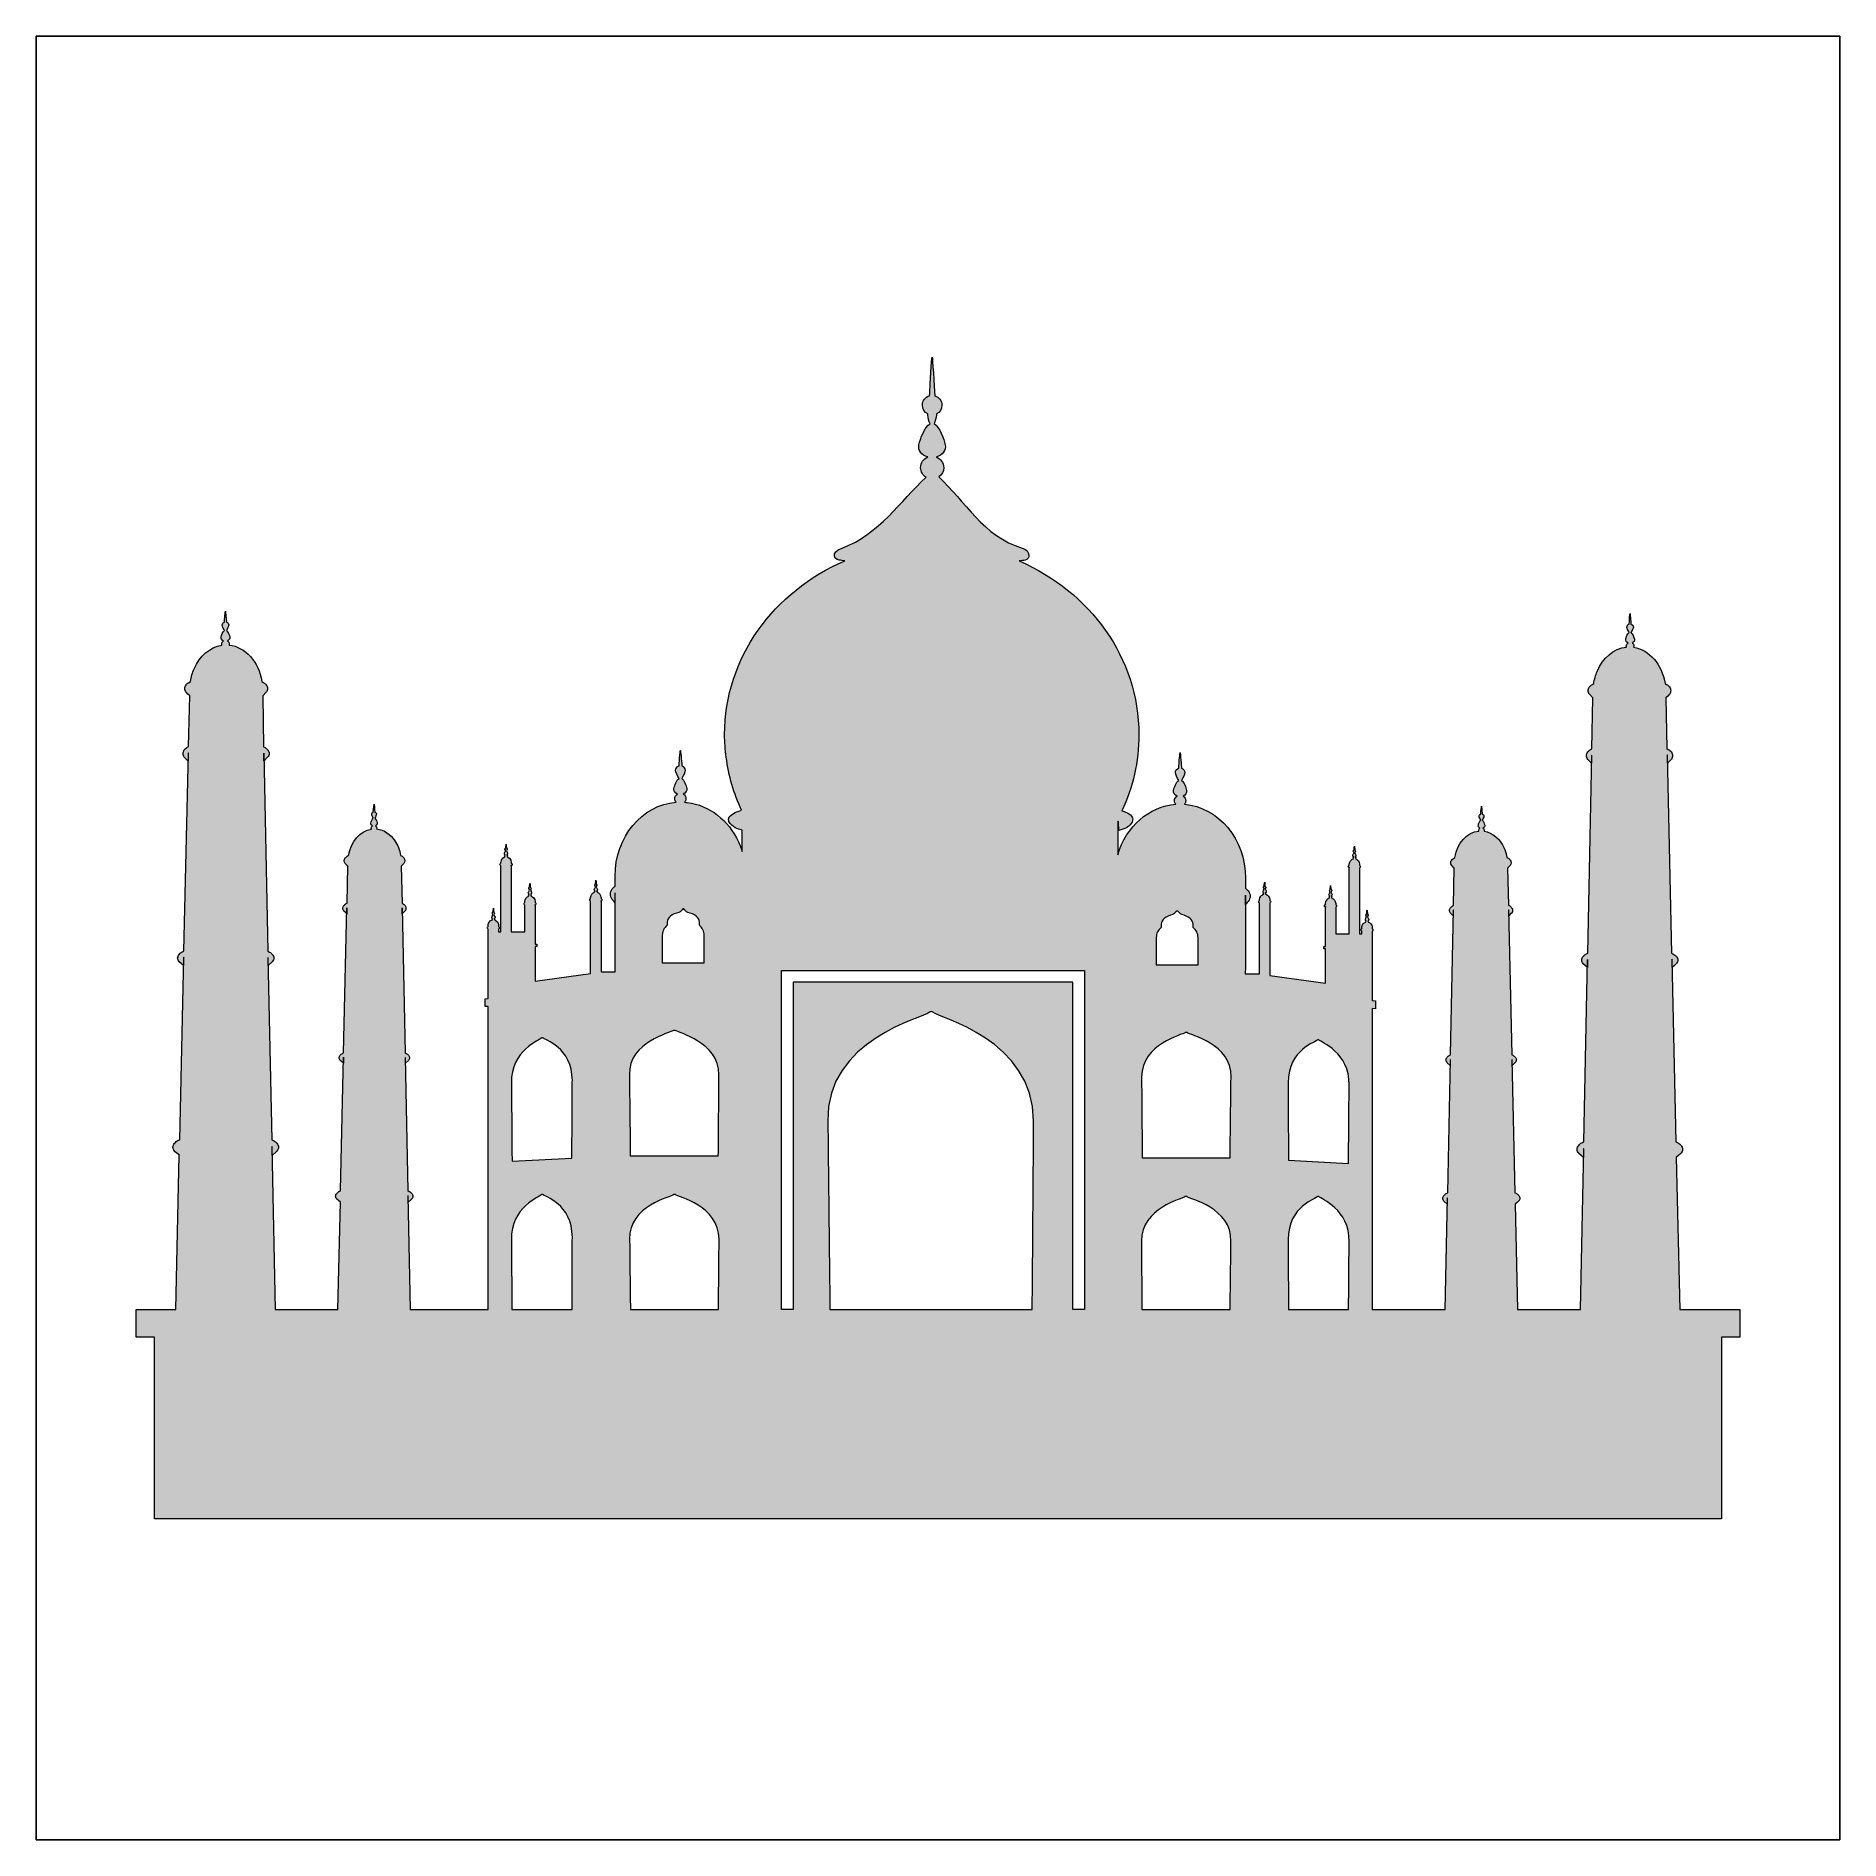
# Model space of a CAD drawing. Header units: inches. Extents: x 0 to 114, y 0 to 114.
import ezdxf

# ---------------------------------------------------------------- set-up
doc = ezdxf.new("R2010")
doc.units = ezdxf.units.IN
doc.header["$MEASUREMENT"] = 0
doc.layers.add('Image Background', color=7, linetype='Continuous')
doc.layers.add('Layer 1', color=7, linetype='Continuous')
picture_1 = doc.add_image_def('image1.png', size_in_pixel=(1350, 1350))

msp = doc.modelspace()

# ---------------------------------------------------------------- hatches: boundary and pattern name
at = {"layer": 'Layer 1', "true_color": 0x6a463b}
h = msp.add_hatch(color=17, dxfattribs=at)
h.dxf.hatch_style = 2
edge = h.paths.add_edge_path()
edge.add_spline(control_points=[(104.15, 33.61), (104.15, 33.61), (103.93, 43.25), (103.93, 43.25), (103.93, 43.25), (104.09, 43.38), (104.09, 43.38), (104.09, 43.38), (104.22, 43.5), (104.22, 43.5), (104.22, 43.5), (104.23, 43.51), (104.23, 43.51), (104.29, 43.58), (104.33, 43.67), (104.33, 43.76), (104.33, 43.86), (104.29, 43.94), (104.23, 44.01), (104.17, 44.08), (104.09, 44.14), (103.99, 44.2), (103.99, 44.2), (103.91, 44.24), (103.91, 44.24), (103.91, 44.24), (103.64, 55.8), (103.64, 55.8), (103.64, 55.8), (103.64, 55.8), (103.64, 55.8), (103.64, 55.8), (103.66, 55.77), (103.66, 55.77), (103.66, 55.77), (103.66, 55.72), (103.66, 55.72), (103.66, 55.72), (103.66, 55.28), (103.66, 55.28), (103.66, 55.28), (103.81, 55.41), (103.81, 55.41), (103.81, 55.41), (103.93, 55.52), (103.93, 55.52), (103.93, 55.52), (103.94, 55.52), (103.94, 55.52), (103.99, 55.59), (104.03, 55.67), (104.03, 55.75), (104.03, 55.84), (103.99, 55.92), (103.94, 55.98), (103.88, 56.05), (103.81, 56.1), (103.72, 56.15), (103.72, 56.15), (103.63, 56.19), (103.63, 56.19), (103.63, 56.19), (103.35, 68.76), (103.35, 68.76), (103.35, 68.76), (103.35, 68.75), (103.35, 68.75), (103.35, 68.75), (103.37, 68.73), (103.37, 68.73), (103.37, 68.73), (103.37, 68.67), (103.37, 68.67), (103.37, 68.67), (103.37, 68.23), (103.37, 68.23), (103.37, 68.23), (103.5, 68.36), (103.5, 68.36), (103.5, 68.36), (103.61, 68.47), (103.61, 68.47), (103.61, 68.47), (103.62, 68.47), (103.62, 68.47), (103.67, 68.54), (103.7, 68.62), (103.7, 68.71), (103.7, 68.79), (103.67, 68.87), (103.62, 68.94), (103.57, 69), (103.5, 69.06), (103.42, 69.1), (103.42, 69.1), (103.34, 69.15), (103.34, 69.15), (103.34, 69.15), (103.27, 72.36), (103.27, 72.36), (103.27, 72.36), (103.39, 72.48), (103.39, 72.48), (103.39, 72.48), (103.5, 72.59), (103.5, 72.59), (103.5, 72.59), (103.5, 72.59), (103.5, 72.59), (103.55, 72.66), (103.58, 72.74), (103.58, 72.82), (103.58, 72.91), (103.55, 72.99), (103.5, 73.06), (103.45, 73.12), (103.39, 73.17), (103.32, 73.22), (103.32, 73.22), (103.22, 73.27), (103.22, 73.27), (103.02, 74.49), (102.22, 75.42), (101.23, 75.57), (101.23, 75.57), (101.24, 75.64), (101.24, 75.64), (101.24, 75.73), (101.2, 75.8), (101.13, 75.84), (101.24, 75.89), (101.3, 75.99), (101.28, 76.09), (101.25, 76.2), (101.17, 76.44), (101.06, 76.51), (101.13, 76.61), (101.21, 76.79), (101.21, 76.85), (101.21, 76.94), (101.15, 77.02), (101.06, 77.04), (101.06, 77.04), (101.06, 77.05), (101.06, 77.05), (101.06, 77.09), (101.02, 77.72), (101, 77.72), (101, 77.72), (101, 77.72), (101, 77.72), (101, 77.72), (101, 77.72), (101, 77.72), (100.99, 77.72), (100.96, 77.3), (100.94, 77.04), (100.86, 77.02), (100.8, 76.94), (100.8, 76.85), (100.8, 76.79), (100.88, 76.61), (100.94, 76.51), (100.84, 76.44), (100.75, 76.2), (100.73, 76.09), (100.7, 75.99), (100.77, 75.89), (100.88, 75.84), (100.81, 75.8), (100.76, 75.73), (100.76, 75.64), (100.76, 75.64), (100.77, 75.58), (100.77, 75.58), (99.96, 75.5), (99.27, 74.9), (98.92, 74.04), (98.82, 73.8), (98.74, 73.55), (98.7, 73.27), (98.7, 73.27), (98.7, 73.27), (98.7, 73.27), (98.7, 73.27), (98.7, 73.27), (98.7, 73.27), (98.66, 73.25), (98.62, 73.23), (98.58, 73.2), (98.52, 73.16), (98.46, 73.11), (98.42, 73.05), (98.42, 73.05), (98.42, 73.05), (98.42, 73.05), (98.37, 72.99), (98.34, 72.91), (98.34, 72.82), (98.34, 72.74), (98.37, 72.66), (98.42, 72.59), (98.42, 72.59), (98.43, 72.59), (98.43, 72.59), (98.43, 72.59), (98.43, 72.59), (98.43, 72.59), (98.43, 72.59), (98.65, 72.36), (98.65, 72.36), (98.65, 72.36), (98.65, 72.35), (98.65, 72.35), (98.65, 72.35), (98.65, 72.35), (98.65, 72.35), (98.65, 72.35), (98.58, 69.14), (98.58, 69.14), (98.58, 69.14), (98.58, 69.14), (98.58, 69.14), (98.58, 69.14), (98.58, 69.14), (98.58, 69.14), (98.58, 69.14), (98.49, 69.09), (98.49, 69.09), (98.42, 69.04), (98.37, 68.99), (98.32, 68.94), (98.32, 68.94), (98.32, 68.94), (98.32, 68.94), (98.32, 68.94), (98.32, 68.94), (98.32, 68.94), (98.27, 68.87), (98.24, 68.79), (98.24, 68.71), (98.24, 68.62), (98.27, 68.54), (98.32, 68.47), (98.32, 68.47), (98.33, 68.47), (98.33, 68.47), (98.33, 68.47), (98.33, 68.47), (98.33, 68.47), (98.33, 68.47), (98.56, 68.23), (98.56, 68.23), (98.56, 68.23), (98.56, 68.41), (98.56, 68.41), (98.56, 68.41), (98.56, 68.69), (98.56, 68.69), (98.56, 68.69), (98.56, 68.71), (98.56, 68.71), (98.56, 68.71), (98.57, 68.74), (98.57, 68.74), (98.57, 68.74), (98.32, 56.19), (98.32, 56.19), (98.32, 56.19), (98.32, 56.19), (98.32, 56.19), (98.32, 56.19), (98.21, 56.13), (98.21, 56.13), (98.14, 56.09), (98.08, 56.04), (98.03, 55.98), (98.03, 55.98), (98.03, 55.98), (98.03, 55.98), (97.97, 55.92), (97.94, 55.84), (97.94, 55.75), (97.94, 55.66), (97.97, 55.59), (98.03, 55.52), (98.03, 55.52), (98.03, 55.52), (98.03, 55.52), (98.03, 55.52), (98.04, 55.51), (98.04, 55.51), (98.04, 55.51), (98.3, 55.28), (98.3, 55.28), (98.3, 55.28), (98.3, 55.46), (98.3, 55.46), (98.3, 55.46), (98.3, 55.73), (98.3, 55.73), (98.3, 55.73), (98.3, 55.76), (98.3, 55.76), (98.3, 55.76), (98.31, 55.78), (98.31, 55.78), (98.31, 55.78), (98.08, 44.24), (98.08, 44.24), (98.08, 44.24), (98.08, 44.24), (98.08, 44.24), (98.08, 44.24), (98.08, 44.24), (98.08, 44.24), (98.03, 44.22), (97.99, 44.2), (97.95, 44.18), (97.87, 44.13), (97.8, 44.08), (97.75, 44.01), (97.75, 44.01), (97.75, 44.01), (97.75, 44.01), (97.75, 44.01), (97.75, 44.01), (97.75, 44.01), (97.75, 44.01), (97.75, 44.01), (97.75, 44.01), (97.69, 43.94), (97.65, 43.86), (97.65, 43.76), (97.65, 43.66), (97.69, 43.58), (97.75, 43.51), (97.75, 43.51), (97.76, 43.5), (97.76, 43.5), (97.76, 43.5), (97.76, 43.5), (97.76, 43.5), (97.76, 43.5), (98.05, 43.24), (98.05, 43.24), (98.05, 43.24), (98.05, 43.44), (98.05, 43.44), (98.05, 43.44), (98.05, 43.74), (98.05, 43.74), (98.05, 43.74), (98.05, 43.76), (98.05, 43.76), (98.05, 43.76), (98.06, 43.8), (98.06, 43.8), (98.06, 43.8), (98.07, 43.8), (98.07, 43.8), (98.07, 43.8), (97.86, 33.61), (97.86, 33.61), (97.86, 33.61), (93.88, 33.61), (93.88, 33.61), (93.88, 33.61), (93.73, 40.28), (93.73, 40.28), (93.73, 40.28), (93.84, 40.38), (93.84, 40.38), (93.84, 40.38), (93.94, 40.47), (93.94, 40.47), (93.94, 40.47), (93.95, 40.47), (93.95, 40.47), (93.99, 40.52), (94.02, 40.59), (94.02, 40.66), (94.02, 40.73), (93.99, 40.79), (93.95, 40.84), (93.9, 40.89), (93.84, 40.94), (93.78, 40.98), (93.78, 40.98), (93.71, 41), (93.71, 41), (93.71, 41), (93.52, 49.46), (93.52, 49.46), (93.52, 49.46), (93.52, 49.46), (93.52, 49.46), (93.52, 49.46), (93.53, 49.44), (93.53, 49.44), (93.53, 49.44), (93.53, 49.4), (93.53, 49.4), (93.53, 49.4), (93.53, 49.08), (93.53, 49.08), (93.53, 49.08), (93.64, 49.18), (93.64, 49.18), (93.64, 49.18), (93.73, 49.26), (93.73, 49.26), (93.73, 49.26), (93.73, 49.26), (93.73, 49.26), (93.77, 49.31), (93.8, 49.36), (93.8, 49.43), (93.8, 49.49), (93.77, 49.55), (93.73, 49.6), (93.69, 49.64), (93.64, 49.68), (93.58, 49.72), (93.58, 49.72), (93.51, 49.75), (93.51, 49.75), (93.51, 49.75), (93.3, 58.94), (93.3, 58.94), (93.3, 58.94), (93.31, 58.94), (93.31, 58.94), (93.31, 58.94), (93.32, 58.92), (93.32, 58.92), (93.32, 58.92), (93.32, 58.88), (93.32, 58.88), (93.32, 58.88), (93.32, 58.56), (93.32, 58.56), (93.32, 58.56), (93.41, 58.65), (93.41, 58.65), (93.41, 58.65), (93.5, 58.73), (93.5, 58.73), (93.5, 58.73), (93.5, 58.73), (93.5, 58.73), (93.54, 58.78), (93.56, 58.84), (93.56, 58.9), (93.56, 58.97), (93.54, 59.03), (93.5, 59.07), (93.46, 59.12), (93.41, 59.16), (93.36, 59.2), (93.36, 59.2), (93.3, 59.23), (93.3, 59.23), (93.3, 59.23), (93.24, 61.57), (93.24, 61.57), (93.24, 61.57), (93.33, 61.66), (93.33, 61.66), (93.33, 61.66), (93.41, 61.74), (93.41, 61.74), (93.41, 61.74), (93.41, 61.75), (93.41, 61.75), (93.45, 61.79), (93.47, 61.85), (93.47, 61.92), (93.47, 61.98), (93.45, 62.04), (93.41, 62.09), (93.38, 62.13), (93.33, 62.17), (93.28, 62.21), (93.28, 62.21), (93.2, 62.25), (93.2, 62.25), (93.17, 62.46), (93.11, 62.66), (93.03, 62.84), (92.77, 63.42), (92.3, 63.84), (91.75, 63.92), (91.75, 63.92), (91.76, 63.98), (91.76, 63.98), (91.76, 64.04), (91.73, 64.09), (91.68, 64.12), (91.76, 64.16), (91.81, 64.23), (91.79, 64.3), (91.77, 64.39), (91.71, 64.56), (91.63, 64.62), (91.68, 64.69), (91.74, 64.82), (91.74, 64.86), (91.74, 64.93), (91.69, 64.98), (91.63, 65), (91.63, 65), (91.63, 65.01), (91.63, 65.01), (91.63, 65.01), (91.59, 65.5), (91.59, 65.5), (91.59, 65.5), (91.59, 65.49), (91.59, 65.49), (91.59, 65.49), (91.59, 65.5), (91.59, 65.5), (91.58, 65.5), (91.56, 65.19), (91.54, 65), (91.48, 64.98), (91.44, 64.93), (91.44, 64.86), (91.44, 64.82), (91.5, 64.69), (91.54, 64.62), (91.47, 64.56), (91.4, 64.39), (91.39, 64.3), (91.37, 64.23), (91.41, 64.16), (91.49, 64.12), (91.44, 64.09), (91.41, 64.04), (91.41, 63.98), (91.41, 63.98), (91.42, 63.93), (91.42, 63.93), (90.66, 63.85), (90.05, 63.16), (89.9, 62.25), (89.9, 62.25), (89.9, 62.25), (89.9, 62.25), (89.9, 62.25), (89.9, 62.25), (89.9, 62.25), (89.9, 62.25), (89.81, 62.19), (89.81, 62.19), (89.77, 62.16), (89.73, 62.13), (89.7, 62.09), (89.7, 62.09), (89.7, 62.09), (89.7, 62.09), (89.66, 62.04), (89.64, 61.98), (89.64, 61.92), (89.64, 61.85), (89.66, 61.79), (89.7, 61.75), (89.7, 61.75), (89.7, 61.74), (89.7, 61.74), (89.7, 61.74), (89.7, 61.74), (89.7, 61.74), (89.7, 61.74), (89.86, 61.57), (89.86, 61.57), (89.86, 61.57), (89.86, 61.57), (89.86, 61.57), (89.86, 61.57), (89.86, 61.57), (89.86, 61.57), (89.86, 61.57), (89.82, 59.22), (89.82, 59.22), (89.82, 59.22), (89.75, 59.18), (89.75, 59.18), (89.7, 59.15), (89.66, 59.11), (89.63, 59.07), (89.63, 59.07), (89.63, 59.07), (89.63, 59.07), (89.59, 59.03), (89.56, 58.97), (89.56, 58.9), (89.56, 58.84), (89.59, 58.78), (89.63, 58.73), (89.63, 58.73), (89.63, 58.73), (89.63, 58.73), (89.63, 58.73), (89.63, 58.73), (89.63, 58.73), (89.63, 58.73), (89.8, 58.56), (89.8, 58.56), (89.8, 58.56), (89.8, 58.69), (89.8, 58.69), (89.8, 58.69), (89.8, 58.89), (89.8, 58.89), (89.8, 58.89), (89.8, 58.91), (89.8, 58.91), (89.8, 58.91), (89.81, 58.93), (89.81, 58.93), (89.81, 58.93), (89.62, 49.75), (89.62, 49.75), (89.62, 49.75), (89.55, 49.71), (89.55, 49.71), (89.49, 49.67), (89.45, 49.64), (89.41, 49.6), (89.41, 49.6), (89.41, 49.6), (89.41, 49.6), (89.37, 49.55), (89.34, 49.49), (89.34, 49.43), (89.34, 49.36), (89.37, 49.31), (89.41, 49.26), (89.41, 49.26), (89.41, 49.26), (89.41, 49.26), (89.41, 49.26), (89.42, 49.25), (89.42, 49.25), (89.42, 49.25), (89.61, 49.08), (89.61, 49.08), (89.61, 49.08), (89.61, 49.21), (89.61, 49.21), (89.61, 49.21), (89.61, 49.41), (89.61, 49.41), (89.61, 49.41), (89.61, 49.43), (89.61, 49.43), (89.61, 49.43), (89.62, 49.45), (89.62, 49.45), (89.62, 49.45), (89.45, 41.01), (89.45, 41.01), (89.45, 41.01), (89.45, 41.01), (89.45, 41.01), (89.45, 41.01), (89.45, 41.01), (89.45, 41.01), (89.45, 41.01), (89.36, 40.96), (89.36, 40.96), (89.3, 40.93), (89.25, 40.89), (89.21, 40.84), (89.21, 40.84), (89.21, 40.84), (89.21, 40.84), (89.21, 40.84), (89.21, 40.84), (89.21, 40.84), (89.16, 40.79), (89.13, 40.73), (89.13, 40.66), (89.13, 40.59), (89.16, 40.52), (89.21, 40.47), (89.21, 40.47), (89.21, 40.47), (89.21, 40.47), (89.21, 40.47), (89.22, 40.46), (89.22, 40.46), (89.22, 40.46), (89.42, 40.28), (89.42, 40.28), (89.42, 40.28), (89.42, 40.42), (89.42, 40.42), (89.42, 40.42), (89.42, 40.64), (89.42, 40.64), (89.42, 40.64), (89.42, 40.66), (89.42, 40.66), (89.42, 40.66), (89.44, 40.68), (89.44, 40.68), (89.44, 40.68), (89.44, 40.69), (89.44, 40.69), (89.44, 40.69), (89.29, 33.61), (89.29, 33.61), (89.29, 33.61), (84.66, 33.61), (84.66, 33.61), (84.66, 33.61), (84.66, 52.69), (84.66, 52.69), (84.66, 52.69), (84.87, 52.67), (84.87, 52.67), (84.87, 52.67), (84.87, 53.17), (84.87, 53.17), (84.87, 53.17), (84.66, 53.19), (84.66, 53.19), (84.66, 53.19), (84.66, 57.58), (84.66, 57.58), (84.66, 57.58), (84.7, 57.61), (84.7, 57.61), (84.7, 57.61), (84.71, 57.63), (84.71, 57.63), (84.71, 57.63), (84.71, 57.63), (84.71, 57.63), (84.71, 57.63), (84.73, 57.67), (84.73, 57.67), (84.73, 57.67), (84.71, 57.71), (84.71, 57.71), (84.71, 57.71), (84.68, 57.73), (84.68, 57.73), (84.68, 57.73), (84.66, 57.74), (84.66, 57.74), (84.66, 57.74), (84.66, 57.83), (84.66, 57.83), (84.66, 57.83), (84.66, 57.84), (84.66, 57.84), (84.66, 57.84), (84.66, 57.85), (84.66, 57.85), (84.66, 57.85), (84.66, 57.85), (84.66, 57.85), (84.66, 57.85), (84.66, 57.85), (84.66, 57.85), (84.65, 58), (84.55, 58.12), (84.42, 58.16), (84.42, 58.16), (84.42, 58.16), (84.42, 58.16), (84.42, 58.16), (84.38, 58.23), (84.38, 58.23), (84.42, 58.25), (84.44, 58.28), (84.44, 58.32), (84.44, 58.32), (84.43, 58.32), (84.43, 58.32), (84.43, 58.32), (84.44, 58.32), (84.44, 58.32), (84.43, 58.37), (84.4, 58.45), (84.36, 58.48), (84.36, 58.48), (84.41, 58.59), (84.41, 58.59), (84.41, 58.59), (84.41, 58.6), (84.41, 58.6), (84.41, 58.6), (84.41, 58.6), (84.41, 58.6), (84.41, 58.6), (84.36, 58.67), (84.36, 58.67), (84.36, 58.67), (84.36, 58.67), (84.36, 58.67), (84.36, 58.67), (84.34, 58.91), (84.34, 58.91), (84.34, 58.91), (84.34, 58.91), (84.34, 58.91), (84.34, 58.91), (84.34, 58.91), (84.34, 58.91), (84.33, 58.91), (84.32, 58.76), (84.31, 58.67), (84.31, 58.67), (84.26, 58.6), (84.26, 58.6), (84.26, 58.6), (84.26, 58.6), (84.26, 58.6), (84.26, 58.6), (84.26, 58.59), (84.26, 58.59), (84.26, 58.59), (84.31, 58.48), (84.31, 58.48), (84.28, 58.45), (84.25, 58.37), (84.24, 58.32), (84.24, 58.32), (84.24, 58.32), (84.24, 58.32), (84.24, 58.32), (84.24, 58.32), (84.24, 58.32), (84.23, 58.28), (84.25, 58.25), (84.29, 58.23), (84.29, 58.23), (84.25, 58.16), (84.25, 58.16), (84.25, 58.16), (84.25, 58.16), (84.25, 58.16), (84.12, 58.12), (84.02, 58), (84.01, 57.85), (84.01, 57.85), (84.01, 57.85), (84.01, 57.85), (84.01, 57.85), (84.01, 57.85), (84.01, 57.85), (84.01, 57.85), (84.01, 57.85), (84.01, 57.85), (84.01, 57.85), (84.01, 57.83), (84.01, 57.83), (84.01, 57.83), (84.01, 57.83), (84.01, 57.83), (84.01, 57.83), (84.01, 57.74), (84.01, 57.74), (84.01, 57.74), (84.01, 57.74), (84.01, 57.74), (84.01, 57.74), (84.01, 57.74), (84.01, 57.74), (84.01, 57.74), (83.99, 57.73), (83.99, 57.73), (83.99, 57.73), (83.96, 57.71), (83.96, 57.71), (83.96, 57.71), (83.96, 57.71), (83.96, 57.71), (83.96, 57.71), (83.95, 57.67), (83.95, 57.67), (83.95, 57.67), (83.95, 57.67), (83.95, 57.67), (83.95, 57.67), (83.95, 57.67), (83.95, 57.67), (83.95, 57.67), (83.95, 57.67), (83.95, 57.67), (83.95, 57.67), (83.95, 57.67), (83.95, 57.67), (83.95, 57.67), (83.95, 57.67), (83.95, 57.67), (83.95, 57.67), (83.95, 57.67), (83.95, 57.67), (83.95, 57.67), (83.96, 57.63), (83.96, 57.63), (83.96, 57.63), (83.96, 57.63), (83.96, 57.63), (83.96, 57.63), (83.96, 57.63), (83.96, 57.63), (83.96, 57.63), (84.01, 57.58), (84.01, 57.58), (84.01, 57.58), (84.01, 57.58), (84.01, 57.58), (84.01, 57.58), (84.01, 57.58), (84.01, 57.58), (84.01, 57.58), (84.01, 57.41), (84.01, 57.41), (84.01, 57.41), (83.86, 57.41), (83.86, 57.41), (83.86, 57.41), (83.86, 61.59), (83.86, 61.59), (83.86, 61.59), (83.89, 61.62), (83.89, 61.62), (83.89, 61.62), (83.91, 61.64), (83.91, 61.64), (83.91, 61.64), (83.91, 61.64), (83.91, 61.64), (83.91, 61.64), (83.92, 61.68), (83.92, 61.68), (83.92, 61.68), (83.91, 61.72), (83.91, 61.72), (83.91, 61.72), (83.88, 61.74), (83.88, 61.74), (83.88, 61.74), (83.86, 61.75), (83.86, 61.75), (83.86, 61.75), (83.86, 61.81), (83.86, 61.81), (83.86, 61.81), (83.86, 61.81), (83.86, 61.81), (83.86, 61.81), (83.86, 61.83), (83.86, 61.83), (83.86, 61.83), (83.86, 61.83), (83.86, 61.83), (83.86, 61.83), (83.86, 61.83), (83.86, 61.83), (83.85, 62), (83.74, 62.13), (83.6, 62.16), (83.6, 62.16), (83.62, 62.22), (83.62, 62.22), (83.62, 62.22), (83.62, 62.22), (83.62, 62.22), (83.62, 62.22), (83.62, 62.22), (83.62, 62.22), (83.62, 62.22), (83.58, 62.29), (83.58, 62.29), (83.62, 62.31), (83.64, 62.34), (83.63, 62.38), (83.63, 62.38), (83.63, 62.38), (83.63, 62.38), (83.63, 62.38), (83.63, 62.38), (83.63, 62.38), (83.63, 62.42), (83.6, 62.51), (83.56, 62.54), (83.56, 62.54), (83.61, 62.65), (83.61, 62.65), (83.61, 62.65), (83.61, 62.65), (83.61, 62.65), (83.61, 62.65), (83.61, 62.66), (83.61, 62.66), (83.61, 62.66), (83.56, 62.73), (83.56, 62.73), (83.56, 62.73), (83.56, 62.73), (83.56, 62.73), (83.56, 62.73), (83.54, 62.97), (83.54, 62.97), (83.54, 62.97), (83.54, 62.97), (83.54, 62.97), (83.54, 62.97), (83.54, 62.97), (83.54, 62.97), (83.53, 62.97), (83.52, 62.82), (83.51, 62.73), (83.51, 62.73), (83.46, 62.66), (83.46, 62.66), (83.46, 62.66), (83.46, 62.65), (83.46, 62.65), (83.46, 62.65), (83.46, 62.65), (83.46, 62.65), (83.46, 62.65), (83.51, 62.53), (83.51, 62.53), (83.47, 62.51), (83.45, 62.42), (83.44, 62.38), (83.44, 62.38), (83.44, 62.38), (83.44, 62.38), (83.44, 62.38), (83.44, 62.38), (83.44, 62.38), (83.43, 62.34), (83.45, 62.31), (83.49, 62.29), (83.49, 62.29), (83.45, 62.22), (83.45, 62.22), (83.45, 62.22), (83.45, 62.22), (83.45, 62.22), (83.45, 62.22), (83.45, 62.22), (83.45, 62.22), (83.45, 62.22), (83.47, 62.16), (83.47, 62.16), (83.33, 62.13), (83.22, 62), (83.21, 61.83), (83.21, 61.83), (83.21, 61.83), (83.21, 61.83), (83.21, 61.83), (83.21, 61.83), (83.21, 61.83), (83.21, 61.83), (83.21, 61.82), (83.21, 61.82), (83.21, 61.82), (83.21, 61.81), (83.21, 61.81), (83.21, 61.81), (83.21, 61.75), (83.21, 61.75), (83.21, 61.75), (83.18, 61.74), (83.18, 61.74), (83.18, 61.74), (83.16, 61.72), (83.16, 61.72), (83.16, 61.72), (83.16, 61.72), (83.16, 61.72), (83.16, 61.72), (83.16, 61.71), (83.16, 61.71), (83.16, 61.71), (83.14, 61.68), (83.14, 61.68), (83.14, 61.68), (83.14, 61.68), (83.14, 61.68), (83.14, 61.68), (83.14, 61.68), (83.14, 61.68), (83.14, 61.68), (83.14, 61.68), (83.14, 61.68), (83.14, 61.68), (83.14, 61.68), (83.14, 61.68), (83.14, 61.68), (83.14, 61.67), (83.14, 61.67), (83.14, 61.67), (83.14, 61.67), (83.14, 61.67), (83.14, 61.67), (83.16, 61.64), (83.16, 61.64), (83.16, 61.64), (83.16, 61.64), (83.16, 61.64), (83.16, 61.64), (83.16, 61.64), (83.16, 61.64), (83.16, 61.64), (83.21, 61.59), (83.21, 61.59), (83.21, 61.59), (83.21, 61.63), (83.21, 61.63), (83.21, 61.63), (83.21, 61.63), (83.21, 61.63), (83.21, 61.63), (83.21, 57.41), (83.21, 57.41), (83.21, 57.41), (82.35, 57.41), (82.35, 57.41), (82.35, 57.41), (82.35, 59.1), (82.35, 59.1), (82.35, 59.1), (82.38, 59.13), (82.38, 59.13), (82.38, 59.13), (82.4, 59.15), (82.4, 59.15), (82.4, 59.15), (82.4, 59.15), (82.4, 59.15), (82.4, 59.15), (82.41, 59.19), (82.41, 59.19), (82.41, 59.19), (82.4, 59.22), (82.4, 59.22), (82.4, 59.22), (82.37, 59.25), (82.37, 59.25), (82.37, 59.25), (82.35, 59.26), (82.35, 59.26), (82.35, 59.26), (82.35, 59.32), (82.35, 59.32), (82.35, 59.32), (82.35, 59.32), (82.35, 59.32), (82.35, 59.32), (82.35, 59.34), (82.35, 59.34), (82.35, 59.34), (82.35, 59.34), (82.35, 59.34), (82.35, 59.34), (82.35, 59.34), (82.35, 59.34), (82.34, 59.51), (82.23, 59.64), (82.09, 59.67), (82.09, 59.67), (82.11, 59.73), (82.11, 59.73), (82.11, 59.73), (82.11, 59.73), (82.11, 59.73), (82.11, 59.73), (82.11, 59.73), (82.11, 59.73), (82.11, 59.73), (82.07, 59.8), (82.07, 59.8), (82.11, 59.82), (82.13, 59.85), (82.12, 59.89), (82.12, 59.89), (82.12, 59.89), (82.12, 59.89), (82.12, 59.89), (82.12, 59.89), (82.12, 59.89), (82.11, 59.93), (82.08, 60.02), (82.05, 60.04), (82.05, 60.04), (82.1, 60.16), (82.1, 60.16), (82.1, 60.16), (82.1, 60.16), (82.1, 60.16), (82.1, 60.16), (82.1, 60.17), (82.1, 60.17), (82.1, 60.17), (82.04, 60.24), (82.04, 60.24), (82.04, 60.24), (82.04, 60.24), (82.04, 60.24), (82.04, 60.24), (82.02, 60.48), (82.02, 60.48), (82.02, 60.48), (82.02, 60.47), (82.02, 60.47), (82.02, 60.47), (82.02, 60.48), (82.02, 60.48), (82.02, 60.48), (82.01, 60.33), (82, 60.24), (82, 60.24), (81.95, 60.17), (81.95, 60.17), (81.95, 60.17), (81.95, 60.16), (81.95, 60.16), (81.95, 60.16), (81.95, 60.16), (81.95, 60.16), (81.95, 60.16), (82, 60.04), (82, 60.04), (81.96, 60.02), (81.93, 59.93), (81.92, 59.89), (81.92, 59.89), (81.92, 59.89), (81.92, 59.89), (81.92, 59.89), (81.92, 59.89), (81.92, 59.89), (81.92, 59.85), (81.94, 59.82), (81.98, 59.8), (81.98, 59.8), (81.94, 59.73), (81.94, 59.73), (81.94, 59.73), (81.94, 59.73), (81.94, 59.73), (81.94, 59.73), (81.94, 59.73), (81.94, 59.73), (81.94, 59.73), (81.96, 59.67), (81.96, 59.67), (81.82, 59.64), (81.71, 59.51), (81.7, 59.34), (81.7, 59.34), (81.7, 59.34), (81.7, 59.34), (81.7, 59.34), (81.7, 59.34), (81.7, 59.34), (81.7, 59.34), (81.7, 59.33), (81.7, 59.33), (81.7, 59.33), (81.7, 59.33), (81.7, 59.33), (81.7, 59.33), (81.7, 59.32), (81.7, 59.32), (81.7, 59.32), (81.7, 59.31), (81.7, 59.31), (81.7, 59.31), (81.7, 59.26), (81.7, 59.26), (81.7, 59.26), (81.7, 59.26), (81.7, 59.26), (81.7, 59.26), (81.67, 59.25), (81.67, 59.25), (81.67, 59.25), (81.65, 59.23), (81.65, 59.23), (81.65, 59.23), (81.65, 59.22), (81.65, 59.22), (81.65, 59.22), (81.63, 59.19), (81.63, 59.19), (81.63, 59.19), (81.63, 59.19), (81.63, 59.19), (81.63, 59.19), (81.63, 59.19), (81.63, 59.19), (81.63, 59.19), (81.63, 59.19), (81.63, 59.19), (81.63, 59.19), (81.63, 59.18), (81.63, 59.18), (81.63, 59.18), (81.63, 59.18), (81.63, 59.18), (81.63, 59.18), (81.65, 59.15), (81.65, 59.15), (81.65, 59.15), (81.65, 59.15), (81.65, 59.15), (81.65, 59.15), (81.65, 59.15), (81.65, 59.15), (81.65, 59.15), (81.7, 59.1), (81.7, 59.1), (81.7, 59.1), (81.7, 59.14), (81.7, 59.14), (81.7, 59.14), (81.7, 59.14), (81.7, 59.14), (81.7, 59.14), (81.7, 59.14), (81.7, 59.14), (81.7, 59.14), (81.7, 57.41), (81.7, 57.41), (81.7, 57.41), (81.7, 57.41), (81.7, 57.41), (81.7, 57.41), (81.7, 57.41), (81.7, 57.41), (81.7, 57.41), (81.7, 56.62), (81.7, 56.62), (81.7, 56.62), (81.6, 56.62), (81.6, 56.62), (81.6, 56.62), (81.6, 56.47), (81.6, 56.47), (81.6, 56.47), (81.7, 56.47), (81.7, 56.47), (81.7, 56.47), (81.7, 54.28), (81.7, 54.28), (81.7, 54.28), (78.17, 54.77), (78.17, 54.77), (78.17, 54.77), (78.17, 59.35), (78.17, 59.35), (78.17, 59.35), (78.2, 59.38), (78.2, 59.38), (78.2, 59.38), (78.22, 59.4), (78.22, 59.4), (78.22, 59.4), (78.22, 59.4), (78.22, 59.4), (78.22, 59.4), (78.24, 59.44), (78.24, 59.44), (78.24, 59.44), (78.22, 59.48), (78.22, 59.48), (78.22, 59.48), (78.19, 59.5), (78.19, 59.5), (78.19, 59.5), (78.17, 59.51), (78.17, 59.51), (78.17, 59.51), (78.17, 59.56), (78.17, 59.56), (78.17, 59.56), (78.17, 59.57), (78.17, 59.57), (78.17, 59.57), (78.17, 59.58), (78.17, 59.58), (78.17, 59.58), (78.17, 59.58), (78.17, 59.58), (78.17, 59.58), (78.17, 59.58), (78.17, 59.58), (78.16, 59.75), (78.06, 59.88), (77.93, 59.92), (77.93, 59.92), (77.93, 59.93), (77.93, 59.93), (77.93, 59.93), (77.93, 59.93), (77.93, 59.93), (77.93, 59.93), (77.93, 59.93), (77.93, 59.93), (77.93, 59.93), (77.89, 60), (77.89, 60), (77.93, 60.02), (77.95, 60.05), (77.94, 60.09), (77.94, 60.09), (77.94, 60.09), (77.94, 60.09), (77.94, 60.09), (77.95, 60.09), (77.95, 60.09), (77.94, 60.14), (77.91, 60.22), (77.87, 60.25), (77.87, 60.25), (77.92, 60.36), (77.92, 60.36), (77.92, 60.36), (77.92, 60.36), (77.92, 60.36), (77.92, 60.36), (77.92, 60.37), (77.92, 60.37), (77.92, 60.37), (77.87, 60.44), (77.87, 60.44), (77.87, 60.44), (77.87, 60.44), (77.87, 60.44), (77.87, 60.44), (77.85, 60.68), (77.85, 60.68), (77.85, 60.68), (77.85, 60.68), (77.85, 60.68), (77.85, 60.68), (77.85, 60.68), (77.85, 60.68), (77.84, 60.68), (77.83, 60.53), (77.82, 60.44), (77.82, 60.44), (77.77, 60.37), (77.77, 60.37), (77.77, 60.37), (77.77, 60.36), (77.77, 60.36), (77.77, 60.36), (77.77, 60.36), (77.77, 60.36), (77.77, 60.36), (77.82, 60.25), (77.82, 60.25), (77.79, 60.22), (77.76, 60.14), (77.75, 60.09), (77.75, 60.09), (77.75, 60.09), (77.75, 60.09), (77.75, 60.09), (77.75, 60.09), (77.75, 60.09), (77.74, 60.05), (77.76, 60.02), (77.8, 60), (77.8, 60), (77.76, 59.93), (77.76, 59.93), (77.76, 59.93), (77.76, 59.93), (77.76, 59.93), (77.76, 59.93), (77.76, 59.93), (77.76, 59.93), (77.76, 59.93), (77.77, 59.92), (77.77, 59.92), (77.63, 59.88), (77.53, 59.75), (77.52, 59.58), (77.52, 59.58), (77.52, 59.58), (77.52, 59.58), (77.52, 59.58), (77.52, 59.58), (77.52, 59.58), (77.52, 59.58), (77.52, 59.57), (77.52, 59.57), (77.52, 59.57), (77.52, 59.56), (77.52, 59.56), (77.52, 59.56), (77.52, 59.56), (77.52, 59.56), (77.52, 59.56), (77.52, 59.51), (77.52, 59.51), (77.52, 59.51), (77.5, 59.5), (77.5, 59.5), (77.5, 59.5), (77.47, 59.48), (77.47, 59.48), (77.47, 59.48), (77.47, 59.48), (77.47, 59.48), (77.47, 59.48), (77.47, 59.48), (77.47, 59.48), (77.47, 59.48), (77.46, 59.44), (77.46, 59.44), (77.46, 59.44), (77.46, 59.44), (77.46, 59.44), (77.46, 59.44), (77.46, 59.44), (77.46, 59.44), (77.46, 59.44), (77.46, 59.44), (77.46, 59.44), (77.46, 59.44), (77.46, 59.43), (77.46, 59.43), (77.46, 59.43), (77.47, 59.4), (77.47, 59.4), (77.47, 59.4), (77.47, 59.4), (77.47, 59.4), (77.47, 59.4), (77.47, 59.4), (77.47, 59.4), (77.47, 59.4), (77.52, 59.35), (77.52, 59.35), (77.52, 59.35), (77.52, 54.87), (77.52, 54.87), (77.52, 54.87), (76.61, 54.87), (76.61, 54.87), (76.62, 54.99), (76.63, 55.11), (76.63, 55.23), (76.63, 55.23), (76.63, 59.87), (76.63, 59.87), (76.63, 59.87), (76.63, 59.86), (76.63, 59.86), (76.63, 59.86), (76.63, 59.73), (76.63, 59.73), (76.63, 59.73), (76.63, 59.28), (76.63, 59.28), (76.7, 59.34), (76.76, 59.4), (76.81, 59.47), (76.88, 59.56), (76.93, 59.68), (76.93, 59.8), (76.93, 59.92), (76.88, 60.03), (76.81, 60.13), (76.76, 60.19), (76.7, 60.25), (76.63, 60.31), (76.63, 60.31), (76.63, 60.94), (76.63, 60.94), (76.63, 63.43), (74.92, 65.46), (72.76, 65.62), (72.81, 65.68), (72.85, 65.76), (72.85, 65.85), (72.85, 65.97), (72.78, 66.08), (72.68, 66.14), (72.84, 66.21), (72.93, 66.35), (72.9, 66.5), (72.86, 66.68), (72.74, 67.03), (72.58, 67.13), (72.67, 67.28), (72.79, 67.55), (72.79, 67.63), (72.79, 67.77), (72.7, 67.88), (72.58, 67.92), (72.58, 67.92), (72.58, 67.92), (72.58, 67.92), (72.57, 67.98), (72.51, 68.91), (72.49, 68.91), (72.49, 68.91), (72.49, 68.91), (72.49, 68.91), (72.49, 68.91), (72.49, 68.91), (72.49, 68.91), (72.48, 68.91), (72.43, 68.3), (72.4, 67.91), (72.28, 67.87), (72.19, 67.76), (72.19, 67.63), (72.19, 67.55), (72.31, 67.28), (72.4, 67.13), (72.24, 67.03), (72.12, 66.68), (72.08, 66.5), (72.05, 66.35), (72.14, 66.21), (72.3, 66.14), (72.2, 66.08), (72.13, 65.97), (72.13, 65.85), (72.13, 65.76), (72.17, 65.68), (72.22, 65.62), (70.5, 65.5), (69.07, 64.2), (68.55, 62.43), (68.55, 62.43), (68.55, 64.55), (68.55, 64.55), (68.55, 64.55), (68.59, 64.5), (68.59, 64.5), (68.59, 64.5), (68.6, 63.96), (68.6, 63.96), (68.79, 64.02), (68.96, 64.07), (69.09, 64.14), (69.3, 64.23), (69.56, 64.55), (69.47, 64.77), (69.42, 64.91), (69.3, 65.01), (69.09, 65.1), (69.01, 65.14), (68.91, 65.18), (68.8, 65.21), (69.5, 66.69), (69.88, 68.32), (69.88, 70.04), (69.88, 74.91), (66.77, 79.11), (62.29, 81.04), (62.42, 81.06), (62.55, 81.07), (62.68, 81.09), (62.98, 81.14), (63.04, 81.69), (62.48, 81.86), (60.04, 82.58), (58.85, 84.84), (57.2, 86.37), (57.39, 86.5), (57.51, 86.71), (57.51, 86.95), (57.51, 87.26), (57.32, 87.52), (57.05, 87.63), (57.44, 87.74), (57.69, 88.07), (57.61, 88.4), (57.53, 88.78), (57.25, 89.57), (56.9, 89.73), (56.98, 89.89), (57.03, 90.14), (57.05, 90.28), (57.05, 90.28), (57.05, 90.36), (57.05, 90.36), (57.26, 90.46), (57.4, 90.67), (57.4, 90.91), (57.4, 91.19), (57.21, 91.43), (56.95, 91.5), (56.91, 92.12), (56.8, 93.95), (56.78, 93.95), (56.78, 93.95), (56.78, 93.95), (56.78, 93.95), (56.78, 93.95), (56.78, 93.95), (56.78, 93.95), (56.74, 93.95), (56.64, 92.05), (56.64, 91.93), (56.64, 91.93), (56.63, 91.7), (56.61, 91.51), (56.35, 91.43), (56.16, 91.2), (56.16, 90.91), (56.16, 90.67), (56.3, 90.46), (56.5, 90.36), (56.5, 90.36), (56.5, 90.28), (56.5, 90.28), (56.52, 90.14), (56.58, 89.89), (56.65, 89.73), (56.31, 89.57), (56.03, 88.78), (55.94, 88.4), (55.87, 88.07), (56.11, 87.74), (56.5, 87.63), (56.24, 87.52), (56.05, 87.26), (56.05, 86.95), (56.05, 86.69), (56.18, 86.47), (56.39, 86.34), (54.76, 84.82), (53.44, 82.75), (51.07, 81.85), (50.32, 81.56), (50.58, 81.14), (50.88, 81.09), (51, 81.08), (51.12, 81.06), (51.24, 81.05), (46.75, 79.12), (43.63, 74.91), (43.63, 70.04), (43.63, 69.55), (43.67, 69.08), (43.73, 68.61), (43.88, 67.43), (44.21, 66.3), (44.7, 65.25), (44.54, 65.2), (44.41, 65.15), (44.3, 65.1), (43.5, 64.75), (44.04, 64.28), (44.3, 64.14), (44.42, 64.07), (44.58, 64.03), (44.75, 63.98), (44.75, 63.98), (44.75, 63.98), (44.75, 63.98), (44.75, 63.98), (44.75, 62.63), (44.75, 62.63), (44.68, 62.84), (44.6, 63.05), (44.51, 63.25), (43.87, 64.61), (42.67, 65.57), (41.26, 65.73), (41.21, 65.74), (41.15, 65.75), (41.09, 65.75), (41.15, 65.81), (41.18, 65.89), (41.18, 65.98), (41.18, 66.11), (41.11, 66.21), (41.01, 66.27), (41.17, 66.34), (41.27, 66.49), (41.23, 66.63), (41.19, 66.81), (41.07, 67.16), (40.91, 67.26), (41.01, 67.41), (41.13, 67.68), (41.13, 67.76), (41.13, 67.9), (41.04, 68.01), (40.92, 68.05), (40.89, 68.43), (40.84, 69.04), (40.83, 69.04), (40.83, 69.04), (40.83, 69.04), (40.83, 69.04), (40.83, 69.04), (40.83, 69.04), (40.83, 69.04), (40.8, 69.04), (40.74, 68.11), (40.74, 68.06), (40.74, 68.06), (40.74, 68.05), (40.74, 68.05), (40.61, 68.01), (40.52, 67.9), (40.52, 67.76), (40.52, 67.68), (40.64, 67.41), (40.74, 67.26), (40.58, 67.16), (40.46, 66.81), (40.42, 66.63), (40.39, 66.49), (40.48, 66.34), (40.64, 66.27), (40.54, 66.21), (40.47, 66.11), (40.47, 65.98), (40.47, 65.89), (40.51, 65.81), (40.56, 65.75), (38.4, 65.59), (36.69, 63.56), (36.69, 61.07), (36.69, 61.07), (36.69, 60.44), (36.69, 60.44), (36.69, 60.44), (36.69, 60.44), (36.69, 60.44), (36.69, 60.44), (36.69, 60.44), (36.69, 60.44), (36.62, 60.38), (36.55, 60.32), (36.5, 60.26), (36.43, 60.16), (36.39, 60.05), (36.39, 59.93), (36.39, 59.81), (36.43, 59.69), (36.5, 59.6), (36.55, 59.53), (36.61, 59.47), (36.68, 59.41), (36.68, 59.41), (36.68, 59.87), (36.68, 59.87), (36.68, 59.87), (36.68, 59.99), (36.68, 59.99), (36.68, 59.99), (36.69, 60), (36.69, 60), (36.69, 60), (36.69, 55.36), (36.69, 55.36), (36.69, 55.24), (36.7, 55.12), (36.7, 55), (36.7, 55), (35.8, 55), (35.8, 55), (35.8, 55), (35.8, 59.52), (35.8, 59.52), (35.8, 59.52), (35.8, 59.52), (35.8, 59.52), (35.8, 59.52), (35.8, 59.48), (35.8, 59.48), (35.8, 59.48), (35.84, 59.53), (35.84, 59.53), (35.84, 59.53), (35.85, 59.53), (35.85, 59.53), (35.85, 59.53), (35.85, 59.53), (35.85, 59.53), (35.85, 59.53), (35.86, 59.57), (35.86, 59.57), (35.86, 59.57), (35.86, 59.57), (35.86, 59.57), (35.86, 59.57), (35.86, 59.57), (35.86, 59.57), (35.86, 59.57), (35.86, 59.57), (35.86, 59.57), (35.86, 59.57), (35.86, 59.57), (35.86, 59.57), (35.86, 59.57), (35.85, 59.61), (35.85, 59.61), (35.85, 59.61), (35.85, 59.61), (35.85, 59.61), (35.85, 59.61), (35.85, 59.61), (35.85, 59.61), (35.85, 59.61), (35.82, 59.63), (35.82, 59.63), (35.82, 59.63), (35.8, 59.64), (35.8, 59.64), (35.8, 59.64), (35.8, 59.69), (35.8, 59.69), (35.8, 59.69), (35.8, 59.7), (35.8, 59.7), (35.8, 59.7), (35.8, 59.72), (35.8, 59.72), (35.8, 59.72), (35.79, 59.72), (35.79, 59.72), (35.79, 59.72), (35.79, 59.72), (35.79, 59.72), (35.78, 59.88), (35.68, 60.01), (35.55, 60.05), (35.55, 60.05), (35.56, 60.06), (35.56, 60.06), (35.56, 60.06), (35.55, 60.06), (35.55, 60.06), (35.55, 60.06), (35.56, 60.07), (35.56, 60.07), (35.56, 60.07), (35.52, 60.13), (35.52, 60.13), (35.55, 60.15), (35.58, 60.18), (35.57, 60.22), (35.57, 60.22), (35.57, 60.22), (35.57, 60.22), (35.57, 60.22), (35.57, 60.22), (35.57, 60.22), (35.56, 60.27), (35.53, 60.35), (35.49, 60.38), (35.49, 60.38), (35.54, 60.49), (35.54, 60.49), (35.54, 60.49), (35.54, 60.5), (35.54, 60.5), (35.54, 60.5), (35.54, 60.5), (35.54, 60.5), (35.54, 60.5), (35.49, 60.57), (35.49, 60.57), (35.49, 60.66), (35.47, 60.81), (35.47, 60.81), (35.47, 60.81), (35.47, 60.81), (35.47, 60.81), (35.47, 60.81), (35.47, 60.81), (35.47, 60.81), (35.47, 60.81), (35.45, 60.57), (35.45, 60.57), (35.45, 60.57), (35.45, 60.57), (35.45, 60.57), (35.45, 60.57), (35.4, 60.5), (35.4, 60.5), (35.4, 60.5), (35.4, 60.5), (35.4, 60.5), (35.4, 60.5), (35.4, 60.49), (35.4, 60.49), (35.4, 60.49), (35.45, 60.38), (35.45, 60.38), (35.41, 60.35), (35.38, 60.27), (35.37, 60.22), (35.37, 60.22), (35.37, 60.22), (35.37, 60.22), (35.37, 60.22), (35.37, 60.22), (35.37, 60.22), (35.36, 60.18), (35.38, 60.15), (35.42, 60.13), (35.42, 60.13), (35.38, 60.07), (35.38, 60.07), (35.38, 60.07), (35.38, 60.06), (35.38, 60.06), (35.38, 60.06), (35.38, 60.06), (35.38, 60.06), (35.38, 60.06), (35.39, 60.05), (35.39, 60.05), (35.25, 60.01), (35.15, 59.88), (35.14, 59.72), (35.14, 59.72), (35.14, 59.72), (35.14, 59.72), (35.14, 59.72), (35.14, 59.72), (35.14, 59.72), (35.14, 59.72), (35.14, 59.7), (35.14, 59.7), (35.14, 59.7), (35.14, 59.69), (35.14, 59.69), (35.14, 59.69), (35.14, 59.69), (35.14, 59.69), (35.14, 59.69), (35.14, 59.64), (35.14, 59.64), (35.14, 59.64), (35.12, 59.63), (35.12, 59.63), (35.12, 59.63), (35.09, 59.61), (35.09, 59.61), (35.09, 59.61), (35.08, 59.57), (35.08, 59.57), (35.08, 59.57), (35.09, 59.53), (35.09, 59.53), (35.09, 59.53), (35.1, 59.53), (35.1, 59.53), (35.1, 59.53), (35.11, 59.51), (35.11, 59.51), (35.11, 59.51), (35.14, 59.48), (35.14, 59.48), (35.14, 59.48), (35.14, 54.91), (35.14, 54.91), (35.14, 54.91), (31.62, 54.41), (31.62, 54.41), (31.62, 54.41), (31.62, 56.61), (31.62, 56.61), (31.62, 56.61), (31.72, 56.61), (31.72, 56.61), (31.72, 56.61), (31.72, 56.76), (31.72, 56.76), (31.72, 56.76), (31.62, 56.76), (31.62, 56.76), (31.62, 56.76), (31.62, 57.54), (31.62, 57.54), (31.62, 57.54), (31.62, 57.54), (31.62, 57.54), (31.62, 57.54), (31.62, 57.54), (31.62, 57.54), (31.62, 57.54), (31.62, 59.27), (31.62, 59.27), (31.62, 59.27), (31.62, 59.27), (31.62, 59.27), (31.62, 59.27), (31.62, 59.23), (31.62, 59.23), (31.62, 59.23), (31.67, 59.28), (31.67, 59.28), (31.67, 59.28), (31.67, 59.28), (31.67, 59.28), (31.67, 59.28), (31.67, 59.28), (31.67, 59.28), (31.67, 59.28), (31.68, 59.31), (31.68, 59.31), (31.68, 59.31), (31.68, 59.31), (31.68, 59.31), (31.68, 59.31), (31.69, 59.32), (31.69, 59.32), (31.69, 59.32), (31.69, 59.32), (31.69, 59.32), (31.69, 59.32), (31.69, 59.32), (31.69, 59.32), (31.69, 59.32), (31.68, 59.32), (31.68, 59.32), (31.68, 59.32), (31.67, 59.36), (31.67, 59.36), (31.67, 59.36), (31.67, 59.36), (31.67, 59.36), (31.67, 59.36), (31.65, 59.38), (31.65, 59.38), (31.65, 59.38), (31.62, 59.39), (31.62, 59.39), (31.62, 59.39), (31.62, 59.45), (31.62, 59.45), (31.62, 59.45), (31.62, 59.46), (31.62, 59.46), (31.62, 59.46), (31.62, 59.47), (31.62, 59.47), (31.62, 59.47), (31.62, 59.47), (31.62, 59.47), (31.62, 59.47), (31.62, 59.47), (31.62, 59.47), (31.61, 59.64), (31.5, 59.77), (31.36, 59.8), (31.36, 59.8), (31.38, 59.86), (31.38, 59.86), (31.38, 59.86), (31.38, 59.86), (31.38, 59.86), (31.38, 59.86), (31.38, 59.86), (31.38, 59.86), (31.38, 59.86), (31.34, 59.93), (31.34, 59.93), (31.38, 59.95), (31.4, 59.98), (31.39, 60.02), (31.39, 60.02), (31.39, 60.02), (31.39, 60.02), (31.39, 60.02), (31.39, 60.02), (31.39, 60.02), (31.38, 60.07), (31.35, 60.15), (31.32, 60.18), (31.32, 60.18), (31.37, 60.29), (31.37, 60.29), (31.37, 60.29), (31.36, 60.29), (31.36, 60.29), (31.36, 60.29), (31.37, 60.3), (31.37, 60.3), (31.37, 60.3), (31.31, 60.37), (31.31, 60.37), (31.31, 60.46), (31.3, 60.61), (31.29, 60.61), (31.29, 60.61), (31.29, 60.61), (31.29, 60.61), (31.29, 60.61), (31.29, 60.61), (31.29, 60.61), (31.29, 60.61), (31.27, 60.37), (31.27, 60.37), (31.27, 60.37), (31.27, 60.37), (31.27, 60.37), (31.27, 60.37), (31.22, 60.3), (31.22, 60.3), (31.22, 60.3), (31.22, 60.29), (31.22, 60.29), (31.22, 60.29), (31.22, 60.29), (31.22, 60.29), (31.22, 60.29), (31.27, 60.18), (31.27, 60.18), (31.23, 60.15), (31.2, 60.06), (31.19, 60.02), (31.19, 60.02), (31.19, 60.02), (31.19, 60.02), (31.19, 60.02), (31.19, 60.02), (31.19, 60.02), (31.19, 59.98), (31.21, 59.95), (31.24, 59.93), (31.24, 59.93), (31.2, 59.86), (31.2, 59.86), (31.2, 59.86), (31.21, 59.86), (31.21, 59.86), (31.21, 59.86), (31.21, 59.86), (31.21, 59.86), (31.21, 59.86), (31.23, 59.8), (31.23, 59.8), (31.23, 59.8), (31.18, 59.79), (31.18, 59.79), (31.06, 59.74), (30.98, 59.62), (30.97, 59.47), (30.97, 59.47), (30.97, 59.47), (30.97, 59.47), (30.97, 59.47), (30.97, 59.47), (30.97, 59.47), (30.97, 59.47), (30.97, 59.45), (30.97, 59.45), (30.97, 59.45), (30.97, 59.45), (30.97, 59.45), (30.97, 59.45), (30.97, 59.44), (30.97, 59.44), (30.97, 59.44), (30.97, 59.39), (30.97, 59.39), (30.97, 59.39), (30.95, 59.38), (30.95, 59.38), (30.95, 59.38), (30.92, 59.36), (30.92, 59.36), (30.92, 59.36), (30.9, 59.32), (30.9, 59.32), (30.9, 59.32), (30.92, 59.28), (30.92, 59.28), (30.92, 59.28), (30.92, 59.28), (30.92, 59.28), (30.92, 59.28), (30.94, 59.26), (30.94, 59.26), (30.94, 59.26), (30.97, 59.23), (30.97, 59.23), (30.97, 59.23), (30.97, 57.54), (30.97, 57.54), (30.97, 57.54), (30.11, 57.54), (30.11, 57.54), (30.11, 57.54), (30.11, 61.76), (30.11, 61.76), (30.11, 61.76), (30.11, 61.76), (30.11, 61.76), (30.11, 61.76), (30.11, 61.72), (30.11, 61.72), (30.11, 61.72), (30.16, 61.77), (30.16, 61.77), (30.16, 61.77), (30.16, 61.77), (30.16, 61.77), (30.16, 61.77), (30.16, 61.77), (30.16, 61.77), (30.16, 61.77), (30.17, 61.81), (30.17, 61.81), (30.17, 61.81), (30.17, 61.81), (30.17, 61.81), (30.17, 61.81), (30.17, 61.81), (30.17, 61.81), (30.17, 61.81), (30.17, 61.81), (30.17, 61.81), (30.17, 61.81), (30.17, 61.81), (30.17, 61.81), (30.17, 61.81), (30.17, 61.81), (30.17, 61.81), (30.17, 61.81), (30.17, 61.81), (30.17, 61.81), (30.17, 61.81), (30.16, 61.85), (30.16, 61.85), (30.16, 61.85), (30.16, 61.85), (30.16, 61.85), (30.16, 61.85), (30.16, 61.85), (30.16, 61.85), (30.16, 61.85), (30.13, 61.87), (30.13, 61.87), (30.13, 61.87), (30.11, 61.88), (30.11, 61.88), (30.11, 61.88), (30.11, 61.94), (30.11, 61.94), (30.11, 61.94), (30.11, 61.95), (30.11, 61.95), (30.11, 61.95), (30.11, 61.96), (30.11, 61.96), (30.11, 61.96), (30.11, 61.96), (30.11, 61.96), (30.11, 61.96), (30.1, 61.96), (30.1, 61.96), (30.1, 62.13), (29.99, 62.26), (29.84, 62.3), (29.84, 62.3), (29.87, 62.35), (29.87, 62.35), (29.87, 62.35), (29.87, 62.35), (29.87, 62.35), (29.87, 62.35), (29.87, 62.35), (29.87, 62.35), (29.87, 62.35), (29.83, 62.42), (29.83, 62.42), (29.86, 62.44), (29.89, 62.47), (29.88, 62.51), (29.88, 62.51), (29.88, 62.51), (29.88, 62.51), (29.88, 62.51), (29.88, 62.51), (29.88, 62.51), (29.87, 62.56), (29.84, 62.64), (29.8, 62.67), (29.8, 62.67), (29.85, 62.78), (29.85, 62.78), (29.85, 62.78), (29.85, 62.78), (29.85, 62.78), (29.85, 62.78), (29.85, 62.79), (29.85, 62.79), (29.85, 62.79), (29.8, 62.86), (29.8, 62.86), (29.8, 62.95), (29.78, 63.1), (29.78, 63.1), (29.78, 63.1), (29.78, 63.1), (29.78, 63.1), (29.78, 63.1), (29.78, 63.1), (29.78, 63.1), (29.78, 63.1), (29.76, 62.86), (29.76, 62.86), (29.76, 62.86), (29.76, 62.86), (29.76, 62.86), (29.76, 62.86), (29.71, 62.79), (29.71, 62.79), (29.71, 62.79), (29.71, 62.79), (29.71, 62.79), (29.71, 62.79), (29.71, 62.78), (29.71, 62.78), (29.71, 62.78), (29.76, 62.67), (29.76, 62.67), (29.72, 62.64), (29.69, 62.56), (29.68, 62.51), (29.68, 62.51), (29.68, 62.51), (29.68, 62.51), (29.68, 62.51), (29.68, 62.51), (29.68, 62.51), (29.67, 62.47), (29.7, 62.44), (29.73, 62.42), (29.73, 62.42), (29.69, 62.35), (29.69, 62.35), (29.69, 62.35), (29.69, 62.35), (29.69, 62.35), (29.69, 62.35), (29.69, 62.35), (29.69, 62.35), (29.69, 62.35), (29.72, 62.3), (29.72, 62.3), (29.57, 62.26), (29.47, 62.13), (29.46, 61.96), (29.46, 61.96), (29.45, 61.96), (29.45, 61.96), (29.45, 61.96), (29.45, 61.96), (29.45, 61.96), (29.45, 61.96), (29.45, 61.96), (29.45, 61.96), (29.45, 61.96), (29.45, 61.95), (29.45, 61.95), (29.45, 61.95), (29.45, 61.94), (29.45, 61.94), (29.45, 61.94), (29.45, 61.88), (29.45, 61.88), (29.45, 61.88), (29.44, 61.87), (29.44, 61.87), (29.44, 61.87), (29.41, 61.85), (29.41, 61.85), (29.41, 61.85), (29.39, 61.81), (29.39, 61.81), (29.39, 61.81), (29.41, 61.77), (29.41, 61.77), (29.41, 61.77), (29.41, 61.77), (29.41, 61.77), (29.41, 61.77), (29.42, 61.75), (29.42, 61.75), (29.42, 61.75), (29.45, 61.72), (29.45, 61.72), (29.45, 61.72), (29.45, 61.72), (29.45, 61.72), (29.45, 61.72), (29.45, 57.54), (29.45, 57.54), (29.45, 57.54), (29.31, 57.54), (29.31, 57.54), (29.31, 57.54), (29.31, 57.71), (29.31, 57.71), (29.31, 57.71), (29.35, 57.76), (29.35, 57.76), (29.35, 57.76), (29.36, 57.76), (29.36, 57.76), (29.36, 57.76), (29.36, 57.76), (29.36, 57.76), (29.36, 57.76), (29.37, 57.8), (29.37, 57.8), (29.37, 57.8), (29.37, 57.8), (29.37, 57.8), (29.37, 57.8), (29.37, 57.8), (29.37, 57.8), (29.37, 57.8), (29.37, 57.8), (29.37, 57.8), (29.37, 57.8), (29.37, 57.8), (29.37, 57.8), (29.37, 57.8), (29.37, 57.8), (29.37, 57.8), (29.37, 57.8), (29.37, 57.8), (29.37, 57.8), (29.37, 57.8), (29.36, 57.84), (29.36, 57.84), (29.36, 57.84), (29.36, 57.84), (29.36, 57.84), (29.36, 57.84), (29.33, 57.86), (29.33, 57.86), (29.33, 57.86), (29.31, 57.87), (29.31, 57.87), (29.31, 57.87), (29.31, 57.87), (29.31, 57.87), (29.31, 57.87), (29.31, 57.96), (29.31, 57.96), (29.31, 57.96), (29.31, 57.97), (29.31, 57.97), (29.31, 57.97), (29.31, 57.98), (29.31, 57.98), (29.31, 57.98), (29.3, 57.98), (29.3, 57.98), (29.3, 57.98), (29.3, 57.98), (29.3, 57.98), (29.29, 58.13), (29.2, 58.25), (29.06, 58.29), (29.06, 58.29), (29.07, 58.3), (29.07, 58.3), (29.07, 58.3), (29.03, 58.37), (29.03, 58.37), (29.06, 58.38), (29.09, 58.41), (29.08, 58.45), (29.08, 58.45), (29.08, 58.45), (29.08, 58.45), (29.08, 58.45), (29.08, 58.46), (29.08, 58.46), (29.07, 58.5), (29.04, 58.58), (29, 58.61), (29, 58.61), (29.05, 58.72), (29.05, 58.72), (29.05, 58.72), (29.05, 58.73), (29.05, 58.73), (29.05, 58.73), (29.05, 58.73), (29.05, 58.73), (29.05, 58.73), (29, 58.8), (29, 58.8), (28.99, 58.89), (28.98, 59.04), (28.98, 59.04), (28.98, 59.04), (28.98, 59.04), (28.98, 59.04), (28.98, 59.04), (28.98, 59.04), (28.98, 59.04), (28.98, 59.04), (28.96, 58.8), (28.96, 58.8), (28.96, 58.8), (28.96, 58.8), (28.96, 58.8), (28.96, 58.8), (28.91, 58.73), (28.91, 58.73), (28.91, 58.73), (28.91, 58.73), (28.91, 58.73), (28.91, 58.73), (28.91, 58.72), (28.91, 58.72), (28.91, 58.72), (28.96, 58.61), (28.96, 58.61), (28.92, 58.58), (28.89, 58.5), (28.88, 58.46), (28.88, 58.46), (28.88, 58.45), (28.88, 58.45), (28.88, 58.45), (28.88, 58.45), (28.88, 58.45), (28.87, 58.41), (28.89, 58.38), (28.93, 58.37), (28.93, 58.37), (28.89, 58.3), (28.89, 58.3), (28.89, 58.3), (28.89, 58.29), (28.89, 58.29), (28.76, 58.26), (28.66, 58.13), (28.65, 57.98), (28.65, 57.98), (28.65, 57.98), (28.65, 57.98), (28.65, 57.98), (28.65, 57.98), (28.65, 57.98), (28.65, 57.98), (28.65, 57.97), (28.65, 57.97), (28.65, 57.97), (28.65, 57.96), (28.65, 57.96), (28.65, 57.96), (28.65, 57.87), (28.65, 57.87), (28.65, 57.87), (28.63, 57.86), (28.63, 57.86), (28.63, 57.86), (28.6, 57.84), (28.6, 57.84), (28.6, 57.84), (28.59, 57.8), (28.59, 57.8), (28.59, 57.8), (28.6, 57.76), (28.6, 57.76), (28.6, 57.76), (28.6, 57.76), (28.6, 57.76), (28.6, 57.76), (28.62, 57.74), (28.62, 57.74), (28.62, 57.74), (28.65, 57.71), (28.65, 57.71), (28.65, 57.71), (28.65, 53.32), (28.65, 53.32), (28.65, 53.32), (28.45, 53.3), (28.45, 53.3), (28.45, 53.3), (28.45, 52.8), (28.45, 52.8), (28.45, 52.8), (28.65, 52.82), (28.65, 52.82), (28.65, 52.82), (28.65, 52.82), (28.65, 52.82), (28.65, 52.82), (28.65, 52.82), (28.65, 52.82), (28.65, 52.82), (28.65, 33.61), (28.65, 33.61), (28.65, 33.61), (23.71, 33.61), (23.71, 33.61), (23.71, 33.61), (23.56, 40.82), (23.56, 40.82), (23.56, 40.82), (23.57, 40.81), (23.57, 40.81), (23.57, 40.81), (23.58, 40.79), (23.58, 40.79), (23.58, 40.79), (23.58, 40.77), (23.58, 40.77), (23.58, 40.77), (23.58, 40.55), (23.58, 40.55), (23.58, 40.55), (23.58, 40.41), (23.58, 40.41), (23.58, 40.41), (23.79, 40.6), (23.79, 40.6), (23.79, 40.6), (23.79, 40.6), (23.79, 40.6), (23.79, 40.6), (23.8, 40.6), (23.8, 40.6), (23.84, 40.65), (23.87, 40.72), (23.87, 40.79), (23.87, 40.86), (23.84, 40.92), (23.8, 40.97), (23.8, 40.97), (23.8, 40.97), (23.8, 40.97), (23.8, 40.97), (23.8, 40.97), (23.8, 40.97), (23.76, 41.02), (23.71, 41.06), (23.65, 41.09), (23.65, 41.09), (23.56, 41.14), (23.56, 41.14), (23.56, 41.14), (23.39, 49.58), (23.39, 49.58), (23.39, 49.58), (23.4, 49.56), (23.4, 49.56), (23.4, 49.56), (23.4, 49.55), (23.4, 49.55), (23.4, 49.55), (23.4, 49.34), (23.4, 49.34), (23.4, 49.34), (23.4, 49.21), (23.4, 49.21), (23.4, 49.21), (23.59, 49.38), (23.59, 49.38), (23.59, 49.38), (23.59, 49.39), (23.59, 49.39), (23.59, 49.39), (23.59, 49.39), (23.59, 49.39), (23.63, 49.44), (23.66, 49.49), (23.66, 49.56), (23.66, 49.62), (23.63, 49.68), (23.59, 49.73), (23.59, 49.73), (23.59, 49.73), (23.59, 49.73), (23.56, 49.77), (23.51, 49.81), (23.46, 49.84), (23.46, 49.84), (23.38, 49.88), (23.38, 49.88), (23.38, 49.88), (23.19, 59.06), (23.19, 59.06), (23.19, 59.06), (23.2, 59.04), (23.2, 59.04), (23.2, 59.04), (23.2, 59.02), (23.2, 59.02), (23.2, 59.02), (23.2, 58.82), (23.2, 58.82), (23.2, 58.82), (23.2, 58.69), (23.2, 58.69), (23.2, 58.69), (23.37, 58.86), (23.37, 58.86), (23.37, 58.86), (23.37, 58.86), (23.37, 58.86), (23.37, 58.86), (23.38, 58.86), (23.38, 58.86), (23.41, 58.91), (23.44, 58.97), (23.44, 59.04), (23.44, 59.1), (23.41, 59.16), (23.38, 59.2), (23.38, 59.2), (23.38, 59.2), (23.38, 59.2), (23.35, 59.25), (23.31, 59.28), (23.26, 59.31), (23.26, 59.31), (23.19, 59.35), (23.19, 59.35), (23.19, 59.35), (23.14, 61.7), (23.14, 61.7), (23.14, 61.7), (23.3, 61.87), (23.3, 61.87), (23.3, 61.87), (23.3, 61.88), (23.3, 61.88), (23.3, 61.88), (23.3, 61.88), (23.3, 61.88), (23.34, 61.93), (23.36, 61.98), (23.36, 62.05), (23.36, 62.11), (23.34, 62.17), (23.31, 62.22), (23.31, 62.22), (23.3, 62.22), (23.3, 62.22), (23.27, 62.26), (23.24, 62.29), (23.19, 62.33), (23.19, 62.33), (23.1, 62.38), (23.1, 62.38), (23.05, 62.73), (22.92, 63.04), (22.74, 63.31), (22.46, 63.73), (22.05, 64.01), (21.58, 64.06), (21.58, 64.06), (21.59, 64.11), (21.59, 64.11), (21.59, 64.17), (21.56, 64.22), (21.51, 64.26), (21.59, 64.29), (21.63, 64.36), (21.62, 64.43), (21.6, 64.52), (21.54, 64.69), (21.46, 64.75), (21.51, 64.82), (21.57, 64.95), (21.57, 64.99), (21.57, 65.06), (21.52, 65.11), (21.46, 65.13), (21.45, 65.32), (21.42, 65.63), (21.42, 65.63), (21.42, 65.63), (21.42, 65.63), (21.42, 65.63), (21.42, 65.63), (21.42, 65.63), (21.42, 65.63), (21.42, 65.63), (21.37, 65.14), (21.37, 65.14), (21.37, 65.14), (21.37, 65.13), (21.37, 65.13), (21.31, 65.11), (21.27, 65.06), (21.27, 64.99), (21.27, 64.95), (21.33, 64.82), (21.37, 64.75), (21.29, 64.69), (21.23, 64.52), (21.21, 64.43), (21.2, 64.36), (21.24, 64.29), (21.32, 64.26), (21.27, 64.22), (21.24, 64.17), (21.24, 64.11), (21.24, 64.11), (21.25, 64.05), (21.25, 64.05), (20.52, 63.94), (19.94, 63.26), (19.8, 62.38), (19.8, 62.38), (19.8, 62.38), (19.8, 62.38), (19.8, 62.38), (19.8, 62.38), (19.8, 62.38), (19.8, 62.38), (19.72, 62.34), (19.72, 62.34), (19.67, 62.3), (19.63, 62.26), (19.59, 62.22), (19.55, 62.17), (19.53, 62.11), (19.53, 62.05), (19.53, 61.98), (19.55, 61.93), (19.59, 61.88), (19.59, 61.88), (19.59, 61.87), (19.59, 61.87), (19.59, 61.87), (19.67, 61.79), (19.67, 61.79), (19.67, 61.79), (19.76, 61.71), (19.76, 61.71), (19.76, 61.71), (19.76, 61.7), (19.76, 61.7), (19.76, 61.7), (19.76, 61.71), (19.76, 61.71), (19.76, 61.71), (19.71, 59.36), (19.71, 59.36), (19.71, 59.36), (19.71, 59.36), (19.71, 59.36), (19.71, 59.36), (19.71, 59.36), (19.71, 59.36), (19.71, 59.36), (19.65, 59.33), (19.65, 59.33), (19.59, 59.29), (19.54, 59.25), (19.51, 59.2), (19.47, 59.16), (19.44, 59.1), (19.44, 59.04), (19.44, 58.97), (19.47, 58.91), (19.51, 58.86), (19.51, 58.86), (19.51, 58.86), (19.51, 58.86), (19.51, 58.86), (19.59, 58.78), (19.59, 58.78), (19.59, 58.78), (19.69, 58.69), (19.69, 58.69), (19.69, 58.69), (19.69, 59.01), (19.69, 59.01), (19.69, 59.01), (19.69, 59.05), (19.69, 59.05), (19.69, 59.05), (19.7, 59.07), (19.7, 59.07), (19.7, 59.07), (19.7, 59.07), (19.7, 59.07), (19.7, 59.07), (19.49, 49.88), (19.49, 49.88), (19.49, 49.88), (19.49, 49.88), (19.49, 49.88), (19.49, 49.88), (19.49, 49.88), (19.49, 49.88), (19.49, 49.88), (19.43, 49.85), (19.43, 49.85), (19.36, 49.81), (19.31, 49.77), (19.27, 49.73), (19.23, 49.68), (19.2, 49.62), (19.2, 49.56), (19.2, 49.5), (19.23, 49.44), (19.27, 49.39), (19.27, 49.39), (19.27, 49.39), (19.27, 49.39), (19.27, 49.39), (19.37, 49.31), (19.37, 49.31), (19.37, 49.31), (19.47, 49.21), (19.47, 49.21), (19.47, 49.21), (19.47, 49.53), (19.47, 49.53), (19.47, 49.53), (19.47, 49.57), (19.47, 49.57), (19.47, 49.57), (19.48, 49.59), (19.48, 49.59), (19.48, 49.59), (19.48, 49.59), (19.48, 49.59), (19.48, 49.59), (19.29, 41.14), (19.29, 41.14), (19.29, 41.14), (19.29, 41.14), (19.29, 41.14), (19.29, 41.14), (19.29, 41.14), (19.29, 41.14), (19.29, 41.14), (19.23, 41.11), (19.23, 41.11), (19.16, 41.07), (19.1, 41.02), (19.06, 40.97), (19.01, 40.92), (18.98, 40.86), (18.98, 40.79), (18.98, 40.72), (19.01, 40.65), (19.06, 40.6), (19.06, 40.6), (19.06, 40.6), (19.06, 40.6), (19.06, 40.6), (19.16, 40.51), (19.16, 40.51), (19.16, 40.51), (19.28, 40.41), (19.28, 40.41), (19.28, 40.41), (19.28, 40.41), (19.28, 40.41), (19.28, 40.41), (19.28, 40.41), (19.28, 40.41), (19.28, 40.41), (19.12, 33.61), (19.12, 33.61), (19.12, 33.61), (15.15, 33.61), (15.15, 33.61), (15.15, 33.61), (14.94, 43.94), (14.94, 43.94), (14.94, 43.94), (14.94, 43.93), (14.94, 43.93), (14.94, 43.93), (14.96, 43.9), (14.96, 43.9), (14.96, 43.9), (14.96, 43.87), (14.96, 43.87), (14.96, 43.87), (14.96, 43.57), (14.96, 43.57), (14.96, 43.57), (14.96, 43.37), (14.96, 43.37), (14.96, 43.37), (15.24, 43.63), (15.24, 43.63), (15.24, 43.63), (15.25, 43.63), (15.25, 43.63), (15.25, 43.63), (15.25, 43.64), (15.25, 43.64), (15.31, 43.71), (15.36, 43.8), (15.36, 43.89), (15.36, 43.99), (15.31, 44.07), (15.25, 44.14), (15.25, 44.14), (15.25, 44.15), (15.25, 44.15), (15.25, 44.15), (15.25, 44.15), (15.25, 44.15), (15.25, 44.15), (15.25, 44.15), (15.25, 44.15), (15.2, 44.21), (15.13, 44.26), (15.05, 44.31), (15.01, 44.33), (14.97, 44.35), (14.93, 44.37), (14.93, 44.37), (14.69, 55.91), (14.69, 55.91), (14.69, 55.91), (14.71, 55.89), (14.71, 55.89), (14.71, 55.89), (14.71, 55.86), (14.71, 55.86), (14.71, 55.86), (14.71, 55.59), (14.71, 55.59), (14.71, 55.59), (14.71, 55.41), (14.71, 55.41), (14.71, 55.41), (14.97, 55.64), (14.97, 55.64), (14.97, 55.64), (14.97, 55.65), (14.97, 55.65), (14.97, 55.65), (14.97, 55.65), (14.97, 55.65), (15.03, 55.72), (15.07, 55.8), (15.07, 55.88), (15.07, 55.97), (15.03, 56.05), (14.97, 56.11), (14.97, 56.11), (14.97, 56.11), (14.97, 56.11), (14.93, 56.17), (14.87, 56.22), (14.79, 56.26), (14.79, 56.26), (14.68, 56.32), (14.68, 56.32), (14.68, 56.32), (14.43, 68.87), (14.43, 68.87), (14.43, 68.87), (14.44, 68.84), (14.44, 68.84), (14.44, 68.84), (14.44, 68.82), (14.44, 68.82), (14.44, 68.82), (14.44, 68.54), (14.44, 68.54), (14.44, 68.54), (14.44, 68.36), (14.44, 68.36), (14.44, 68.36), (14.67, 68.6), (14.67, 68.6), (14.67, 68.6), (14.68, 68.6), (14.68, 68.6), (14.68, 68.6), (14.68, 68.61), (14.68, 68.61), (14.73, 68.67), (14.77, 68.75), (14.77, 68.84), (14.77, 68.92), (14.73, 69), (14.68, 69.07), (14.68, 69.07), (14.68, 69.07), (14.68, 69.07), (14.68, 69.07), (14.68, 69.07), (14.68, 69.07), (14.64, 69.12), (14.58, 69.17), (14.52, 69.22), (14.52, 69.22), (14.42, 69.27), (14.42, 69.27), (14.42, 69.27), (14.36, 72.49), (14.36, 72.49), (14.36, 72.49), (14.58, 72.72), (14.58, 72.72), (14.58, 72.72), (14.58, 72.72), (14.58, 72.72), (14.58, 72.72), (14.58, 72.72), (14.58, 72.72), (14.63, 72.79), (14.66, 72.87), (14.66, 72.95), (14.66, 73.04), (14.63, 73.12), (14.58, 73.19), (14.58, 73.19), (14.58, 73.19), (14.58, 73.19), (14.54, 73.24), (14.49, 73.29), (14.42, 73.34), (14.39, 73.36), (14.35, 73.38), (14.3, 73.41), (14.11, 74.65), (13.26, 75.61), (12.23, 75.71), (12.23, 75.71), (12.24, 75.77), (12.24, 75.77), (12.24, 75.86), (12.19, 75.93), (12.13, 75.97), (12.24, 76.02), (12.3, 76.12), (12.28, 76.22), (12.25, 76.33), (12.17, 76.57), (12.06, 76.64), (12.12, 76.74), (12.21, 76.92), (12.21, 76.98), (12.21, 77.07), (12.15, 77.15), (12.06, 77.17), (12.04, 77.43), (12.01, 77.85), (12, 77.85), (12, 77.85), (12, 77.85), (12, 77.85), (12, 77.85), (12, 77.85), (12, 77.85), (11.99, 77.85), (11.94, 77.22), (11.94, 77.18), (11.94, 77.18), (11.94, 77.17), (11.94, 77.17), (11.86, 77.15), (11.79, 77.07), (11.79, 76.98), (11.79, 76.92), (11.88, 76.74), (11.94, 76.64), (11.83, 76.57), (11.75, 76.33), (11.73, 76.22), (11.7, 76.12), (11.76, 76.02), (11.87, 75.97), (11.81, 75.93), (11.76, 75.86), (11.76, 75.77), (11.76, 75.77), (11.77, 75.7), (11.77, 75.7), (11.02, 75.59), (10.37, 75.02), (10.02, 74.21), (9.91, 73.97), (9.83, 73.69), (9.79, 73.41), (9.79, 73.41), (9.69, 73.35), (9.69, 73.35), (9.61, 73.3), (9.55, 73.25), (9.5, 73.19), (9.46, 73.12), (9.42, 73.04), (9.42, 72.95), (9.42, 72.87), (9.46, 72.79), (9.5, 72.72), (9.5, 72.72), (9.51, 72.72), (9.51, 72.72), (9.51, 72.72), (9.62, 72.61), (9.62, 72.61), (9.62, 72.61), (9.74, 72.49), (9.74, 72.49), (9.74, 72.49), (9.74, 72.49), (9.74, 72.49), (9.74, 72.49), (9.74, 72.49), (9.74, 72.49), (9.74, 72.49), (9.66, 69.28), (9.66, 69.28), (9.66, 69.28), (9.66, 69.28), (9.66, 69.28), (9.66, 69.28), (9.66, 69.28), (9.66, 69.28), (9.66, 69.28), (9.58, 69.24), (9.58, 69.24), (9.5, 69.19), (9.44, 69.13), (9.39, 69.07), (9.34, 69), (9.31, 68.92), (9.31, 68.84), (9.31, 68.75), (9.34, 68.67), (9.39, 68.61), (9.39, 68.61), (9.39, 68.6), (9.39, 68.6), (9.39, 68.6), (9.5, 68.49), (9.5, 68.49), (9.5, 68.49), (9.64, 68.36), (9.64, 68.36), (9.64, 68.36), (9.64, 68.8), (9.64, 68.8), (9.64, 68.8), (9.64, 68.86), (9.64, 68.86), (9.64, 68.86), (9.65, 68.88), (9.65, 68.88), (9.65, 68.88), (9.65, 68.89), (9.65, 68.89), (9.65, 68.89), (9.37, 56.32), (9.37, 56.32), (9.37, 56.32), (9.37, 56.32), (9.37, 56.32), (9.37, 56.32), (9.37, 56.32), (9.37, 56.32), (9.37, 56.32), (9.28, 56.28), (9.28, 56.28), (9.19, 56.23), (9.12, 56.18), (9.07, 56.11), (9.01, 56.05), (8.97, 55.97), (8.97, 55.88), (8.97, 55.8), (9.01, 55.72), (9.07, 55.65), (9.07, 55.65), (9.07, 55.65), (9.07, 55.65), (9.07, 55.65), (9.2, 55.54), (9.2, 55.54), (9.2, 55.54), (9.34, 55.41), (9.34, 55.41), (9.34, 55.41), (9.34, 55.85), (9.34, 55.85), (9.34, 55.85), (9.34, 55.9), (9.34, 55.9), (9.34, 55.9), (9.36, 55.93), (9.36, 55.93), (9.36, 55.93), (9.36, 55.93), (9.36, 55.93), (9.36, 55.93), (9.1, 44.37), (9.1, 44.37), (9.1, 44.37), (9.1, 44.37), (9.1, 44.37), (9.1, 44.37), (9.1, 44.37), (9.1, 44.37), (9.1, 44.37), (9.01, 44.33), (9.01, 44.33), (8.92, 44.28), (8.84, 44.22), (8.78, 44.15), (8.71, 44.07), (8.67, 43.99), (8.67, 43.89), (8.67, 43.8), (8.71, 43.71), (8.78, 43.64), (8.78, 43.64), (8.78, 43.63), (8.78, 43.63), (8.78, 43.63), (8.92, 43.51), (8.92, 43.51), (8.92, 43.51), (9.08, 43.38), (9.08, 43.38), (9.08, 43.38), (9.08, 43.38), (9.08, 43.38), (9.08, 43.38), (9.07, 43.38), (9.07, 43.38), (9.07, 43.38), (8.85, 33.61), (8.85, 33.61), (8.85, 33.61), (6.35, 33.61), (6.35, 33.61), (6.35, 33.61), (6.35, 33.6), (6.35, 33.6), (6.35, 33.6), (6.35, 33.6), (6.35, 33.6), (6.35, 33.6), (6.35, 33.6), (6.35, 33.6), (6.35, 33.6), (6.35, 31.86), (6.35, 31.86), (6.35, 31.86), (7.5, 31.86), (7.5, 31.86), (7.5, 31.86), (7.5, 20.35), (7.5, 20.35), (7.5, 20.35), (7.5, 20.35), (7.5, 20.35), (7.5, 20.35), (106.8, 20.35), (106.8, 20.35), (106.8, 20.35), (106.8, 20.35), (106.8, 20.35), (106.8, 20.35), (106.8, 31.86), (106.8, 31.86), (106.8, 31.86), (107.95, 31.86), (107.95, 31.86), (107.95, 31.86), (107.95, 31.87), (107.95, 31.87), (107.95, 31.87), (107.95, 33.6), (107.95, 33.6), (107.95, 33.6), (107.95, 33.61), (107.95, 33.61), (107.95, 33.61), (104.15, 33.61), (104.15, 33.61)], knot_values=[0, 0, 0, 0, 1, 1, 1, 2, 2, 2, 3, 3, 3, 4, 4, 4, 5, 5, 5, 6, 6, 6, 7, 7, 7, 8, 8, 8, 9, 9, 9, 10, 10, 10, 11, 11, 11, 12, 12, 12, 13, 13, 13, 14, 14, 14, 15, 15, 15, 16, 16, 16, 17, 17, 17, 18, 18, 18, 19, 19, 19, 20, 20, 20, 21, 21, 21, 22, 22, 22, 23, 23, 23, 24, 24, 24, 25, 25, 25, 26, 26, 26, 27, 27, 27, 28, 28, 28, 29, 29, 29, 30, 30, 30, 31, 31, 31, 32, 32, 32, 33, 33, 33, 34, 34, 34, 35, 35, 35, 36, 36, 36, 37, 37, 37, 38, 38, 38, 39, 39, 39, 40, 40, 40, 41, 41, 41, 42, 42, 42, 43, 43, 43, 44, 44, 44, 45, 45, 45, 46, 46, 46, 47, 47, 47, 48, 48, 48, 49, 49, 49, 50, 50, 50, 51, 51, 51, 52, 52, 52, 53, 53, 53, 54, 54, 54, 55, 55, 55, 56, 56, 56, 57, 57, 57, 58, 58, 58, 59, 59, 59, 60, 60, 60, 61, 61, 61, 62, 62, 62, 63, 63, 63, 64, 64, 64, 65, 65, 65, 66, 66, 66, 67, 67, 67, 68, 68, 68, 69, 69, 69, 70, 70, 70, 71, 71, 71, 72, 72, 72, 73, 73, 73, 74, 74, 74, 75, 75, 75, 76, 76, 76, 77, 77, 77, 78, 78, 78, 79, 79, 79, 80, 80, 80, 81, 81, 81, 82, 82, 82, 83, 83, 83, 84, 84, 84, 85, 85, 85, 86, 86, 86, 87, 87, 87, 88, 88, 88, 89, 89, 89, 90, 90, 90, 91, 91, 91, 92, 92, 92, 93, 93, 93, 94, 94, 94, 95, 95, 95, 96, 96, 96, 97, 97, 97, 98, 98, 98, 99, 99, 99, 100, 100, 100, 101, 101, 101, 102, 102, 102, 103, 103, 103, 104, 104, 104, 105, 105, 105, 106, 106, 106, 107, 107, 107, 108, 108, 108, 109, 109, 109, 110, 110, 110, 111, 111, 111, 112, 112, 112, 113, 113, 113, 114, 114, 114, 115, 115, 115, 116, 116, 116, 117, 117, 117, 118, 118, 118, 119, 119, 119, 120, 120, 120, 121, 121, 121, 122, 122, 122, 123, 123, 123, 124, 124, 124, 125, 125, 125, 126, 126, 126, 127, 127, 127, 128, 128, 128, 129, 129, 129, 130, 130, 130, 131, 131, 131, 132, 132, 132, 133, 133, 133, 134, 134, 134, 135, 135, 135, 136, 136, 136, 137, 137, 137, 138, 138, 138, 139, 139, 139, 140, 140, 140, 141, 141, 141, 142, 142, 142, 143, 143, 143, 144, 144, 144, 145, 145, 145, 146, 146, 146, 147, 147, 147, 148, 148, 148, 149, 149, 149, 150, 150, 150, 151, 151, 151, 152, 152, 152, 153, 153, 153, 154, 154, 154, 155, 155, 155, 156, 156, 156, 157, 157, 157, 158, 158, 158, 159, 159, 159, 160, 160, 160, 161, 161, 161, 162, 162, 162, 163, 163, 163, 164, 164, 164, 165, 165, 165, 166, 166, 166, 167, 167, 167, 168, 168, 168, 169, 169, 169, 170, 170, 170, 171, 171, 171, 172, 172, 172, 173, 173, 173, 174, 174, 174, 175, 175, 175, 176, 176, 176, 177, 177, 177, 178, 178, 178, 179, 179, 179, 180, 180, 180, 181, 181, 181, 182, 182, 182, 183, 183, 183, 184, 184, 184, 185, 185, 185, 186, 186, 186, 187, 187, 187, 188, 188, 188, 189, 189, 189, 190, 190, 190, 191, 191, 191, 192, 192, 192, 193, 193, 193, 194, 194, 194, 195, 195, 195, 196, 196, 196, 197, 197, 197, 198, 198, 198, 199, 199, 199, 200, 200, 200, 201, 201, 201, 202, 202, 202, 203, 203, 203, 204, 204, 204, 205, 205, 205, 206, 206, 206, 207, 207, 207, 208, 208, 208, 209, 209, 209, 210, 210, 210, 211, 211, 211, 212, 212, 212, 213, 213, 213, 214, 214, 214, 215, 215, 215, 216, 216, 216, 217, 217, 217, 218, 218, 218, 219, 219, 219, 220, 220, 220, 221, 221, 221, 222, 222, 222, 223, 223, 223, 224, 224, 224, 225, 225, 225, 226, 226, 226, 227, 227, 227, 228, 228, 228, 229, 229, 229, 230, 230, 230, 231, 231, 231, 232, 232, 232, 233, 233, 233, 234, 234, 234, 235, 235, 235, 236, 236, 236, 237, 237, 237, 238, 238, 238, 239, 239, 239, 240, 240, 240, 241, 241, 241, 242, 242, 242, 243, 243, 243, 244, 244, 244, 245, 245, 245, 246, 246, 246, 247, 247, 247, 248, 248, 248, 249, 249, 249, 250, 250, 250, 251, 251, 251, 252, 252, 252, 253, 253, 253, 254, 254, 254, 255, 255, 255, 256, 256, 256, 257, 257, 257, 258, 258, 258, 259, 259, 259, 260, 260, 260, 261, 261, 261, 262, 262, 262, 263, 263, 263, 264, 264, 264, 265, 265, 265, 266, 266, 266, 267, 267, 267, 268, 268, 268, 269, 269, 269, 270, 270, 270, 271, 271, 271, 272, 272, 272, 273, 273, 273, 274, 274, 274, 275, 275, 275, 276, 276, 276, 277, 277, 277, 278, 278, 278, 279, 279, 279, 280, 280, 280, 281, 281, 281, 282, 282, 282, 283, 283, 283, 284, 284, 284, 285, 285, 285, 286, 286, 286, 287, 287, 287, 288, 288, 288, 289, 289, 289, 290, 290, 290, 291, 291, 291, 292, 292, 292, 293, 293, 293, 294, 294, 294, 295, 295, 295, 296, 296, 296, 297, 297, 297, 298, 298, 298, 299, 299, 299, 300, 300, 300, 301, 301, 301, 302, 302, 302, 303, 303, 303, 304, 304, 304, 305, 305, 305, 306, 306, 306, 307, 307, 307, 308, 308, 308, 309, 309, 309, 310, 310, 310, 311, 311, 311, 312, 312, 312, 313, 313, 313, 314, 314, 314, 315, 315, 315, 316, 316, 316, 317, 317, 317, 318, 318, 318, 319, 319, 319, 320, 320, 320, 321, 321, 321, 322, 322, 322, 323, 323, 323, 324, 324, 324, 325, 325, 325, 326, 326, 326, 327, 327, 327, 328, 328, 328, 329, 329, 329, 330, 330, 330, 331, 331, 331, 332, 332, 332, 333, 333, 333, 334, 334, 334, 335, 335, 335, 336, 336, 336, 337, 337, 337, 338, 338, 338, 339, 339, 339, 340, 340, 340, 341, 341, 341, 342, 342, 342, 343, 343, 343, 344, 344, 344, 345, 345, 345, 346, 346, 346, 347, 347, 347, 348, 348, 348, 349, 349, 349, 350, 350, 350, 351, 351, 351, 352, 352, 352, 353, 353, 353, 354, 354, 354, 355, 355, 355, 356, 356, 356, 357, 357, 357, 358, 358, 358, 359, 359, 359, 360, 360, 360, 361, 361, 361, 362, 362, 362, 363, 363, 363, 364, 364, 364, 365, 365, 365, 366, 366, 366, 367, 367, 367, 368, 368, 368, 369, 369, 369, 370, 370, 370, 371, 371, 371, 372, 372, 372, 373, 373, 373, 374, 374, 374, 375, 375, 375, 376, 376, 376, 377, 377, 377, 378, 378, 378, 379, 379, 379, 380, 380, 380, 381, 381, 381, 382, 382, 382, 383, 383, 383, 384, 384, 384, 385, 385, 385, 386, 386, 386, 387, 387, 387, 388, 388, 388, 389, 389, 389, 390, 390, 390, 391, 391, 391, 392, 392, 392, 393, 393, 393, 394, 394, 394, 395, 395, 395, 396, 396, 396, 397, 397, 397, 398, 398, 398, 399, 399, 399, 400, 400, 400, 401, 401, 401, 402, 402, 402, 403, 403, 403, 404, 404, 404, 405, 405, 405, 406, 406, 406, 407, 407, 407, 408, 408, 408, 409, 409, 409, 410, 410, 410, 411, 411, 411, 412, 412, 412, 413, 413, 413, 414, 414, 414, 415, 415, 415, 416, 416, 416, 417, 417, 417, 418, 418, 418, 419, 419, 419, 420, 420, 420, 421, 421, 421, 422, 422, 422, 423, 423, 423, 424, 424, 424, 425, 425, 425, 426, 426, 426, 427, 427, 427, 428, 428, 428, 429, 429, 429, 430, 430, 430, 431, 431, 431, 432, 432, 432, 433, 433, 433, 434, 434, 434, 435, 435, 435, 436, 436, 436, 437, 437, 437, 438, 438, 438, 439, 439, 439, 440, 440, 440, 441, 441, 441, 442, 442, 442, 443, 443, 443, 444, 444, 444, 445, 445, 445, 446, 446, 446, 447, 447, 447, 448, 448, 448, 449, 449, 449, 450, 450, 450, 451, 451, 451, 452, 452, 452, 453, 453, 453, 454, 454, 454, 455, 455, 455, 456, 456, 456, 457, 457, 457, 458, 458, 458, 459, 459, 459, 460, 460, 460, 461, 461, 461, 462, 462, 462, 463, 463, 463, 464, 464, 464, 465, 465, 465, 466, 466, 466, 467, 467, 467, 468, 468, 468, 469, 469, 469, 470, 470, 470, 471, 471, 471, 472, 472, 472, 473, 473, 473, 474, 474, 474, 475, 475, 475, 476, 476, 476, 477, 477, 477, 478, 478, 478, 479, 479, 479, 480, 480, 480, 481, 481, 481, 482, 482, 482, 483, 483, 483, 484, 484, 484, 485, 485, 485, 486, 486, 486, 487, 487, 487, 488, 488, 488, 489, 489, 489, 490, 490, 490, 491, 491, 491, 492, 492, 492, 493, 493, 493, 494, 494, 494, 495, 495, 495, 496, 496, 496, 497, 497, 497, 498, 498, 498, 499, 499, 499, 500, 500, 500, 501, 501, 501, 502, 502, 502, 503, 503, 503, 504, 504, 504, 505, 505, 505, 506, 506, 506, 507, 507, 507, 508, 508, 508, 509, 509, 509, 510, 510, 510, 511, 511, 511, 512, 512, 512, 513, 513, 513, 514, 514, 514, 515, 515, 515, 516, 516, 516, 517, 517, 517, 518, 518, 518, 519, 519, 519, 520, 520, 520, 521, 521, 521, 522, 522, 522, 523, 523, 523, 524, 524, 524, 525, 525, 525, 526, 526, 526, 527, 527, 527, 528, 528, 528, 529, 529, 529, 530, 530, 530, 531, 531, 531, 532, 532, 532, 533, 533, 533, 534, 534, 534, 535, 535, 535, 536, 536, 536, 537, 537, 537, 538, 538, 538, 539, 539, 539, 540, 540, 540, 541, 541, 541, 542, 542, 542, 543, 543, 543, 544, 544, 544, 545, 545, 545, 546, 546, 546, 547, 547, 547, 548, 548, 548, 549, 549, 549, 550, 550, 550, 551, 551, 551, 552, 552, 552, 553, 553, 553, 554, 554, 554, 555, 555, 555, 556, 556, 556, 557, 557, 557, 558, 558, 558, 559, 559, 559, 560, 560, 560, 561, 561, 561, 562, 562, 562, 563, 563, 563, 564, 564, 564, 565, 565, 565, 566, 566, 566, 567, 567, 567, 568, 568, 568, 569, 569, 569, 570, 570, 570, 571, 571, 571, 572, 572, 572, 573, 573, 573, 574, 574, 574, 575, 575, 575, 576, 576, 576, 577, 577, 577, 578, 578, 578, 579, 579, 579, 580, 580, 580, 581, 581, 581, 582, 582, 582, 583, 583, 583, 584, 584, 584, 585, 585, 585, 586, 586, 586, 587, 587, 587, 588, 588, 588, 589, 589, 589, 590, 590, 590, 591, 591, 591, 592, 592, 592, 593, 593, 593, 594, 594, 594, 595, 595, 595, 596, 596, 596, 597, 597, 597, 598, 598, 598, 599, 599, 599, 600, 600, 600, 601, 601, 601, 602, 602, 602, 603, 603, 603, 604, 604, 604, 605, 605, 605, 606, 606, 606, 607, 607, 607, 608, 608, 608, 609, 609, 609, 610, 610, 610, 611, 611, 611, 612, 612, 612, 613, 613, 613, 614, 614, 614, 615, 615, 615, 616, 616, 616, 617, 617, 617, 618, 618, 618, 619, 619, 619, 620, 620, 620, 621, 621, 621, 622, 622, 622, 623, 623, 623, 624, 624, 624, 625, 625, 625, 626, 626, 626, 627, 627, 627, 628, 628, 628, 629, 629, 629, 630, 630, 630, 631, 631, 631, 632, 632, 632, 633, 633, 633, 634, 634, 634, 635, 635, 635, 636, 636, 636, 637, 637, 637, 638, 638, 638, 639, 639, 639, 640, 640, 640, 641, 641, 641, 642, 642, 642, 643, 643, 643, 644, 644, 644, 645, 645, 645, 646, 646, 646, 647, 647, 647, 648, 648, 648, 649, 649, 649, 650, 650, 650, 651, 651, 651, 652, 652, 652, 653, 653, 653, 654, 654, 654, 655, 655, 655, 656, 656, 656, 657, 657, 657, 658, 658, 658, 659, 659, 659, 660, 660, 660, 661, 661, 661, 662, 662, 662, 663, 663, 663, 664, 664, 664, 665, 665, 665, 666, 666, 666, 667, 667, 667, 668, 668, 668, 669, 669, 669, 670, 670, 670, 671, 671, 671, 672, 672, 672, 673, 673, 673, 674, 674, 674, 675, 675, 675, 676, 676, 676, 677, 677, 677, 678, 678, 678, 679, 679, 679, 680, 680, 680, 681, 681, 681, 682, 682, 682, 683, 683, 683, 684, 684, 684, 685, 685, 685, 686, 686, 686, 687, 687, 687, 688, 688, 688, 689, 689, 689, 690, 690, 690, 691, 691, 691, 692, 692, 692, 693, 693, 693, 694, 694, 694, 695, 695, 695, 696, 696, 696, 697, 697, 697, 698, 698, 698, 699, 699, 699, 700, 700, 700, 701, 701, 701, 702, 702, 702, 703, 703, 703, 704, 704, 704, 705, 705, 705, 706, 706, 706, 707, 707, 707, 708, 708, 708, 709, 709, 709, 710, 710, 710, 711, 711, 711, 712, 712, 712, 713, 713, 713, 714, 714, 714, 715, 715, 715, 716, 716, 716, 717, 717, 717, 718, 718, 718, 719, 719, 719, 720, 720, 720, 721, 721, 721, 722, 722, 722, 723, 723, 723, 724, 724, 724, 725, 725, 725, 726, 726, 726, 727, 727, 727, 728, 728, 728, 729, 729, 729, 730, 730, 730, 731, 731, 731, 732, 732, 732, 733, 733, 733, 734, 734, 734, 735, 735, 735, 736, 736, 736, 737, 737, 737, 738, 738, 738, 739, 739, 739, 740, 740, 740, 741, 741, 741, 742, 742, 742, 743, 743, 743, 744, 744, 744, 745, 745, 745, 746, 746, 746, 747, 747, 747, 748, 748, 748, 749, 749, 749, 750, 750, 750, 751, 751, 751, 752, 752, 752, 753, 753, 753, 754, 754, 754, 755, 755, 755, 756, 756, 756, 757, 757, 757, 758, 758, 758, 759, 759, 759, 760, 760, 760, 761, 761, 761, 762, 762, 762, 763, 763, 763, 764, 764, 764, 765, 765, 765, 766, 766, 766, 767, 767, 767, 768, 768, 768, 769, 769, 769, 770, 770, 770, 771, 771, 771, 772, 772, 772, 773, 773, 773, 774, 774, 774, 775, 775, 775, 776, 776, 776, 777, 777, 777, 778, 778, 778, 779, 779, 779, 780, 780, 780, 781, 781, 781, 782, 782, 782, 783, 783, 783, 784, 784, 784, 785, 785, 785, 786, 786, 786, 787, 787, 787, 788, 788, 788, 789, 789, 789, 790, 790, 790, 791, 791, 791, 792, 792, 792, 793, 793, 793, 794, 794, 794, 795, 795, 795, 796, 796, 796, 797, 797, 797, 798, 798, 798, 799, 799, 799, 800, 800, 800, 801, 801, 801, 802, 802, 802, 803, 803, 803, 804, 804, 804, 805, 805, 805, 806, 806, 806, 807, 807, 807, 808, 808, 808, 809, 809, 809, 810, 810, 810, 811, 811, 811, 812, 812, 812, 813, 813, 813, 814, 814, 814, 815, 815, 815, 816, 816, 816, 817, 817, 817, 818, 818, 818, 819, 819, 819, 820, 820, 820, 821, 821, 821, 822, 822, 822, 823, 823, 823, 824, 824, 824, 825, 825, 825, 826, 826, 826, 827, 827, 827, 828, 828, 828, 829, 829, 829, 830, 830, 830, 831, 831, 831, 832, 832, 832, 833, 833, 833, 834, 834, 834, 835, 835, 835, 836, 836, 836, 837, 837, 837, 838, 838, 838, 839, 839, 839, 840, 840, 840, 841, 841, 841, 842, 842, 842, 843, 843, 843, 844, 844, 844, 845, 845, 845, 846, 846, 846, 847, 847, 847, 848, 848, 848, 849, 849, 849, 850, 850, 850, 851, 851, 851, 852, 852, 852, 853, 853, 853, 854, 854, 854, 855, 855, 855, 856, 856, 856, 857, 857, 857, 858, 858, 858, 859, 859, 859, 860, 860, 860, 861, 861, 861, 862, 862, 862, 863, 863, 863, 864, 864, 864, 865, 865, 865, 866, 866, 866, 867, 867, 867, 868, 868, 868, 869, 869, 869, 870, 870, 870, 871, 871, 871, 872, 872, 872, 873, 873, 873, 874, 874, 874, 875, 875, 875, 876, 876, 876, 877, 877, 877, 878, 878, 878, 879, 879, 879, 880, 880, 880, 881, 881, 881, 882, 882, 882, 883, 883, 883, 884, 884, 884, 885, 885, 885, 886, 886, 886, 887, 887, 887, 888, 888, 888, 889, 889, 889, 890, 890, 890, 891, 891, 891, 892, 892, 892, 893, 893, 893, 894, 894, 894, 895, 895, 895, 896, 896, 896, 897, 897, 897, 898, 898, 898, 899, 899, 899, 900, 900, 900, 901, 901, 901, 902, 902, 902, 903, 903, 903, 904, 904, 904, 905, 905, 905, 906, 906, 906, 907, 907, 907, 908, 908, 908, 909, 909, 909, 910, 910, 910, 911, 911, 911, 912, 912, 912, 913, 913, 913, 914, 914, 914, 915, 915, 915, 916, 916, 916, 917, 917, 917, 918, 918, 918, 919, 919, 919, 920, 920, 920, 921, 921, 921, 922, 922, 922, 923, 923, 923, 924, 924, 924, 925, 925, 925, 926, 926, 926, 927, 927, 927, 928, 928, 928, 929, 929, 929, 930, 930, 930, 931, 931, 931, 932, 932, 932, 933, 933, 933, 934, 934, 934, 935, 935, 935, 936, 936, 936, 937, 937, 937, 938, 938, 938, 939, 939, 939, 940, 940, 940, 941, 941, 941, 942, 942, 942, 943, 943, 943, 944, 944, 944, 945, 945, 945, 946, 946, 946, 947, 947, 947, 948, 948, 948, 949, 949, 949, 950, 950, 950, 951, 951, 951, 952, 952, 952, 953, 953, 953, 954, 954, 954, 955, 955, 955, 956, 956, 956, 957, 957, 957, 958, 958, 958, 959, 959, 959, 960, 960, 960, 961, 961, 961, 962, 962, 962, 963, 963, 963, 964, 964, 964, 965, 965, 965, 966, 966, 966, 967, 967, 967, 968, 968, 968, 969, 969, 969, 970, 970, 970, 971, 971, 971, 972, 972, 972, 973, 973, 973, 974, 974, 974, 975, 975, 975, 976, 976, 976, 977, 977, 977, 978, 978, 978, 979, 979, 979, 980, 980, 980, 981, 981, 981, 982, 982, 982, 983, 983, 983, 984, 984, 984, 985, 985, 985, 986, 986, 986, 987, 987, 987, 988, 988, 988, 989, 989, 989, 990, 990, 990, 991, 991, 991, 992, 992, 992, 993, 993, 993, 994, 994, 994, 995, 995, 995, 996, 996, 996, 997, 997, 997, 998, 998, 998, 999, 999, 999, 1000, 1000, 1000, 1001, 1001, 1001, 1002, 1002, 1002, 1003, 1003, 1003, 1004, 1004, 1004, 1005, 1005, 1005, 1006, 1006, 1006, 1007, 1007, 1007, 1008, 1008, 1008, 1009, 1009, 1009, 1010, 1010, 1010, 1011, 1011, 1011, 1012, 1012, 1012, 1013, 1013, 1013, 1014, 1014, 1014, 1015, 1015, 1015, 1016, 1016, 1016, 1017, 1017, 1017, 1018, 1018, 1018, 1019, 1019, 1019, 1020, 1020, 1020, 1021, 1021, 1021, 1022, 1022, 1022, 1023, 1023, 1023, 1024, 1024, 1024, 1025, 1025, 1025, 1026, 1026, 1026, 1027, 1027, 1027, 1028, 1028, 1028, 1029, 1029, 1029, 1030, 1030, 1030, 1031, 1031, 1031, 1032, 1032, 1032, 1033, 1033, 1033, 1034, 1034, 1034, 1035, 1035, 1035, 1036, 1036, 1036, 1037, 1037, 1037, 1038, 1038, 1038, 1039, 1039, 1039, 1040, 1040, 1040, 1041, 1041, 1041, 1042, 1042, 1042, 1043, 1043, 1043, 1044, 1044, 1044, 1045, 1045, 1045, 1046, 1046, 1046, 1047, 1047, 1047, 1048, 1048, 1048, 1049, 1049, 1049, 1050, 1050, 1050, 1051, 1051, 1051, 1052, 1052, 1052, 1053, 1053, 1053, 1054, 1054, 1054, 1055, 1055, 1055, 1056, 1056, 1056, 1057, 1057, 1057, 1058, 1058, 1058, 1059, 1059, 1059, 1060, 1060, 1060, 1061, 1061, 1061, 1062, 1062, 1062, 1063, 1063, 1063, 1064, 1064, 1064, 1065, 1065, 1065, 1066, 1066, 1066, 1067, 1067, 1067, 1068, 1068, 1068, 1069, 1069, 1069, 1070, 1070, 1070, 1071, 1071, 1071, 1072, 1072, 1072, 1073, 1073, 1073, 1074, 1074, 1074, 1075, 1075, 1075, 1076, 1076, 1076, 1077, 1077, 1077, 1078, 1078, 1078, 1079, 1079, 1079, 1080, 1080, 1080, 1081, 1081, 1081, 1082, 1082, 1082, 1083, 1083, 1083, 1084, 1084, 1084, 1085, 1085, 1085, 1086, 1086, 1086, 1087, 1087, 1087, 1088, 1088, 1088, 1089, 1089, 1089, 1090, 1090, 1090, 1091, 1091, 1091, 1092, 1092, 1092, 1093, 1093, 1093, 1094, 1094, 1094, 1095, 1095, 1095, 1096, 1096, 1096, 1097, 1097, 1097, 1098, 1098, 1098, 1099, 1099, 1099, 1100, 1100, 1100, 1101, 1101, 1101, 1102, 1102, 1102, 1103, 1103, 1103, 1104, 1104, 1104, 1105, 1105, 1105, 1106, 1106, 1106, 1107, 1107, 1107, 1108, 1108, 1108, 1109, 1109, 1109, 1110, 1110, 1110, 1111, 1111, 1111, 1112, 1112, 1112, 1113, 1113, 1113, 1114, 1114, 1114, 1115, 1115, 1115, 1116, 1116, 1116, 1117, 1117, 1117, 1118, 1118, 1118, 1119, 1119, 1119, 1120, 1120, 1120, 1121, 1121, 1121, 1122, 1122, 1122, 1123, 1123, 1123, 1124, 1124, 1124, 1125, 1125, 1125, 1126, 1126, 1126, 1127, 1127, 1127, 1128, 1128, 1128, 1129, 1129, 1129, 1130, 1130, 1130, 1131, 1131, 1131, 1132, 1132, 1132, 1133, 1133, 1133, 1134, 1134, 1134, 1135, 1135, 1135, 1136, 1136, 1136, 1137, 1137, 1137, 1138, 1138, 1138, 1139, 1139, 1139, 1140, 1140, 1140, 1141, 1141, 1141, 1142, 1142, 1142, 1143, 1143, 1143, 1144, 1144, 1144, 1145, 1145, 1145, 1146, 1146, 1146, 1147, 1147, 1147, 1148, 1148, 1148, 1149, 1149, 1149, 1150, 1150, 1150, 1151, 1151, 1151, 1152, 1152, 1152, 1153, 1153, 1153, 1154, 1154, 1154, 1155, 1155, 1155, 1156, 1156, 1156, 1157, 1157, 1157, 1158, 1158, 1158, 1159, 1159, 1159, 1160, 1160, 1160, 1161, 1161, 1161, 1162, 1162, 1162, 1163, 1163, 1163, 1164, 1164, 1164, 1165, 1165, 1165, 1166, 1166, 1166, 1167, 1167, 1167, 1167], degree=3, periodic=1)
edge = h.paths.add_edge_path()
edge.add_spline(control_points=[(33.96, 33.6), (33.96, 33.6), (30.15, 33.6), (30.15, 33.6), (30.14, 34.86), (30.12, 37.92), (30.12, 38.04), (30.08, 40.1), (31.92, 40.75), (32.03, 40.89), (32.03, 40.89), (32.09, 40.9), (32.09, 40.9), (32.2, 40.77), (33.97, 40.31), (33.98, 38.18), (33.98, 38.06), (33.96, 34.88), (33.96, 33.6)], knot_values=[0, 0, 0, 0, 1, 1, 1, 2, 2, 2, 3, 3, 3, 4, 4, 4, 5, 5, 5, 6, 6, 6, 6], degree=3, periodic=1)
edge = h.paths.add_edge_path()
edge.add_spline(control_points=[(33.95, 43.2), (33.95, 43.2), (30.16, 43), (30.16, 43), (30.16, 43), (30.12, 47.82), (30.12, 47.97), (30.08, 50.03), (31.92, 50.68), (32.03, 50.82), (32.03, 50.82), (32.09, 50.83), (32.09, 50.83), (32.2, 50.7), (33.97, 50.24), (33.98, 48.11), (33.98, 47.96), (33.95, 43.2), (33.95, 43.2)], knot_values=[0, 0, 0, 0, 1, 1, 1, 2, 2, 2, 3, 3, 3, 4, 4, 4, 5, 5, 5, 6, 6, 6, 6], degree=3, periodic=1)
edge = h.paths.add_edge_path()
edge.add_spline(control_points=[(39.68, 57.32), (39.68, 57.56), (39.8, 57.79), (39.99, 57.96), (39.99, 57.96), (39.99, 58.15), (39.99, 58.15), (39.99, 58.44), (40.3, 58.68), (40.73, 58.76), (40.84, 58.81), (40.91, 58.92), (40.99, 59), (40.99, 59), (41.04, 59), (41.04, 59), (41.12, 58.92), (41.18, 58.81), (41.29, 58.76), (41.72, 58.68), (42.03, 58.44), (42.03, 58.15), (42.03, 58.15), (42.03, 57.96), (42.03, 57.96), (42.22, 57.79), (42.34, 57.56), (42.34, 57.32), (42.34, 57.32), (42.34, 55.57), (42.34, 55.57), (42.34, 55.57), (39.68, 55.57), (39.68, 55.57), (39.68, 55.57), (39.68, 57.32), (39.68, 57.32)], knot_values=[0, 0, 0, 0, 1, 1, 1, 2, 2, 2, 3, 3, 3, 4, 4, 4, 5, 5, 5, 6, 6, 6, 7, 7, 7, 8, 8, 8, 9, 9, 9, 10, 10, 10, 11, 11, 11, 12, 12, 12, 12], degree=3, periodic=1)
edge = h.paths.add_edge_path()
edge.add_spline(control_points=[(40.4, 51.29), (40.4, 51.29), (40.5, 51.29), (40.5, 51.29), (40.66, 51.15), (43.26, 50.59), (43.27, 48.47), (43.27, 48.31), (43.23, 43.35), (43.23, 43.35), (43.23, 43.35), (37.65, 43.35), (37.65, 43.35), (37.65, 43.35), (37.6, 48.31), (37.6, 48.47), (37.54, 50.59), (40.24, 51.15), (40.4, 51.29)], knot_values=[0, 0, 0, 0, 1, 1, 1, 2, 2, 2, 3, 3, 3, 4, 4, 4, 5, 5, 5, 6, 6, 6, 6], degree=3, periodic=1)
edge = h.paths.add_edge_path()
edge.add_spline(control_points=[(43.24, 33.6), (43.24, 33.6), (37.66, 33.6), (37.66, 33.6), (37.64, 34.95), (37.61, 37.95), (37.61, 38.06), (37.55, 40.19), (40.25, 40.74), (40.41, 40.89), (40.41, 40.89), (40.51, 40.89), (40.51, 40.89), (40.67, 40.75), (43.27, 40.19), (43.28, 38.06), (43.28, 37.95), (43.25, 34.95), (43.24, 33.6)], knot_values=[0, 0, 0, 0, 1, 1, 1, 2, 2, 2, 3, 3, 3, 4, 4, 4, 5, 5, 5, 6, 6, 6, 6], degree=3, periodic=1)
edge = h.paths.add_edge_path()
edge.add_spline(control_points=[(63.12, 33.6), (63.12, 33.6), (50.3, 33.6), (50.3, 33.6), (50.27, 35.98), (50.18, 45.22), (50.17, 45.54), (50.04, 50.73), (56.24, 52.09), (56.62, 52.44), (56.68, 52.5), (56.78, 52.5), (56.83, 52.44), (57.21, 52.1), (63.19, 50.73), (63.21, 45.54), (63.21, 45.22), (63.14, 35.98), (63.12, 33.6)], knot_values=[0, 0, 0, 0, 1, 1, 1, 2, 2, 2, 3, 3, 3, 4, 4, 4, 5, 5, 5, 6, 6, 6, 6], degree=3, periodic=1)
h.paths.add_polyline_path([(66.44, 33.6), (65.7, 33.6), (65.7, 54.36), (47.98, 54.36), (47.98, 33.6), (47.24, 33.6), (47.24, 55.1), (66.44, 55.1)])
edge = h.paths.add_edge_path()
edge.add_spline(control_points=[(70.98, 57.19), (70.98, 57.43), (71.09, 57.65), (71.29, 57.82), (71.29, 57.82), (71.29, 58.02), (71.29, 58.02), (71.29, 58.31), (71.6, 58.55), (72.03, 58.63), (72.13, 58.68), (72.2, 58.79), (72.28, 58.86), (72.28, 58.86), (72.32, 58.86), (72.32, 58.86), (72.41, 58.79), (72.48, 58.68), (72.59, 58.63), (73.01, 58.55), (73.32, 58.31), (73.32, 58.02), (73.32, 58.02), (73.32, 57.82), (73.32, 57.82), (73.51, 57.65), (73.63, 57.43), (73.63, 57.19), (73.63, 57.19), (73.63, 55.44), (73.63, 55.44), (73.63, 55.44), (70.98, 55.44), (70.98, 55.44), (70.98, 55.44), (70.98, 57.19), (70.98, 57.19)], knot_values=[0, 0, 0, 0, 1, 1, 1, 2, 2, 2, 3, 3, 3, 4, 4, 4, 5, 5, 5, 6, 6, 6, 7, 7, 7, 8, 8, 8, 9, 9, 9, 10, 10, 10, 11, 11, 11, 12, 12, 12, 12], degree=3, periodic=1)
edge = h.paths.add_edge_path()
edge.add_spline(control_points=[(75.66, 33.6), (75.66, 33.6), (70.07, 33.6), (70.07, 33.6), (70.06, 35.01), (70.04, 37.82), (70.04, 37.93), (70.04, 40.06), (72.65, 40.62), (72.81, 40.76), (72.81, 40.76), (72.9, 40.76), (72.9, 40.76), (73.07, 40.61), (75.77, 40.06), (75.71, 37.93), (75.71, 37.82), (75.68, 35.01), (75.66, 33.6)], knot_values=[0, 0, 0, 0, 1, 1, 1, 2, 2, 2, 3, 3, 3, 4, 4, 4, 5, 5, 5, 6, 6, 6, 6], degree=3, periodic=1)
edge = h.paths.add_edge_path()
edge.add_spline(control_points=[(75.66, 43.22), (75.66, 43.22), (70.09, 43.22), (70.09, 43.22), (70.09, 43.22), (70.05, 48.18), (70.05, 48.34), (70.05, 50.46), (72.66, 51.02), (72.82, 51.16), (72.82, 51.16), (72.91, 51.16), (72.91, 51.16), (73.08, 51.02), (75.78, 50.46), (75.72, 48.34), (75.71, 48.18), (75.66, 43.22), (75.66, 43.22)], knot_values=[0, 0, 0, 0, 1, 1, 1, 2, 2, 2, 3, 3, 3, 4, 4, 4, 5, 5, 5, 6, 6, 6, 6], degree=3, periodic=1)
edge = h.paths.add_edge_path()
edge.add_spline(control_points=[(83.17, 33.6), (83.17, 33.6), (79.36, 33.6), (79.36, 33.6), (79.35, 34.95), (79.33, 37.94), (79.34, 38.05), (79.34, 40.18), (81.11, 40.63), (81.22, 40.77), (81.22, 40.77), (81.29, 40.76), (81.29, 40.76), (81.4, 40.61), (83.24, 39.97), (83.2, 37.91), (83.2, 37.79), (83.17, 34.93), (83.17, 33.6)], knot_values=[0, 0, 0, 0, 1, 1, 1, 2, 2, 2, 3, 3, 3, 4, 4, 4, 5, 5, 5, 6, 6, 6, 6], degree=3, periodic=1)
edge = h.paths.add_edge_path()
edge.add_spline(control_points=[(83.16, 42.87), (83.16, 42.87), (79.36, 43.07), (79.36, 43.07), (79.36, 43.07), (79.33, 47.83), (79.34, 47.98), (79.34, 50.11), (81.11, 50.56), (81.22, 50.7), (81.22, 50.7), (81.29, 50.69), (81.29, 50.69), (81.4, 50.55), (83.24, 49.9), (83.2, 47.84), (83.2, 47.69), (83.16, 42.87), (83.16, 42.87)], knot_values=[0, 0, 0, 0, 1, 1, 1, 2, 2, 2, 3, 3, 3, 4, 4, 4, 5, 5, 5, 6, 6, 6, 6], degree=3, periodic=1)

# ---------------------------------------------------------------- linework, layer by layer
at = {"layer": 'Layer 1', "lineweight": 0}
msp.add_lwpolyline([(66.44, 33.6), (65.7, 33.6), (65.7, 54.36), (47.98, 54.36), (47.98, 33.6), (47.24, 33.6), (47.24, 55.1), (66.44, 55.1), (66.44, 33.6)], dxfattribs=at)
for points, knots in [([(104.15, 33.61), (104.15, 33.61), (103.93, 43.25), (103.93, 43.25), (103.93, 43.25), (104.09, 43.38), (104.09, 43.38), (104.09, 43.38), (104.22, 43.5), (104.22, 43.5), (104.22, 43.5), (104.23, 43.51), (104.23, 43.51), (104.29, 43.58), (104.33, 43.67), (104.33, 43.76), (104.33, 43.86), (104.29, 43.94), (104.23, 44.01), (104.17, 44.08), (104.09, 44.14), (103.99, 44.2), (103.99, 44.2), (103.91, 44.24), (103.91, 44.24), (103.91, 44.24), (103.64, 55.8), (103.64, 55.8), (103.64, 55.8), (103.64, 55.8), (103.64, 55.8), (103.64, 55.8), (103.66, 55.77), (103.66, 55.77), (103.66, 55.77), (103.66, 55.72), (103.66, 55.72), (103.66, 55.72), (103.66, 55.28), (103.66, 55.28), (103.66, 55.28), (103.81, 55.41), (103.81, 55.41), (103.81, 55.41), (103.93, 55.52), (103.93, 55.52), (103.93, 55.52), (103.94, 55.52), (103.94, 55.52), (103.99, 55.59), (104.03, 55.67), (104.03, 55.75), (104.03, 55.84), (103.99, 55.92), (103.94, 55.98), (103.88, 56.05), (103.81, 56.1), (103.72, 56.15), (103.72, 56.15), (103.63, 56.19), (103.63, 56.19), (103.63, 56.19), (103.35, 68.76), (103.35, 68.76), (103.35, 68.76), (103.35, 68.75), (103.35, 68.75), (103.35, 68.75), (103.37, 68.73), (103.37, 68.73), (103.37, 68.73), (103.37, 68.67), (103.37, 68.67), (103.37, 68.67), (103.37, 68.23), (103.37, 68.23), (103.37, 68.23), (103.5, 68.36), (103.5, 68.36), (103.5, 68.36), (103.61, 68.47), (103.61, 68.47), (103.61, 68.47), (103.62, 68.47), (103.62, 68.47), (103.67, 68.54), (103.7, 68.62), (103.7, 68.71), (103.7, 68.79), (103.67, 68.87), (103.62, 68.94), (103.57, 69), (103.5, 69.06), (103.42, 69.1), (103.42, 69.1), (103.34, 69.15), (103.34, 69.15), (103.34, 69.15), (103.27, 72.36), (103.27, 72.36), (103.27, 72.36), (103.39, 72.48), (103.39, 72.48), (103.39, 72.48), (103.5, 72.59), (103.5, 72.59), (103.5, 72.59), (103.5, 72.59), (103.5, 72.59), (103.55, 72.66), (103.58, 72.74), (103.58, 72.82), (103.58, 72.91), (103.55, 72.99), (103.5, 73.06), (103.45, 73.12), (103.39, 73.17), (103.32, 73.22), (103.32, 73.22), (103.22, 73.27), (103.22, 73.27), (103.02, 74.49), (102.22, 75.42), (101.23, 75.57), (101.23, 75.57), (101.24, 75.64), (101.24, 75.64), (101.24, 75.73), (101.2, 75.8), (101.13, 75.84), (101.24, 75.89), (101.3, 75.99), (101.28, 76.09), (101.25, 76.2), (101.17, 76.44), (101.06, 76.51), (101.13, 76.61), (101.21, 76.79), (101.21, 76.85), (101.21, 76.94), (101.15, 77.02), (101.06, 77.04), (101.06, 77.04), (101.06, 77.05), (101.06, 77.05), (101.06, 77.09), (101.02, 77.72), (101, 77.72), (101, 77.72), (101, 77.72), (101, 77.72), (101, 77.72), (101, 77.72), (101, 77.72), (100.99, 77.72), (100.96, 77.3), (100.94, 77.04), (100.86, 77.02), (100.8, 76.94), (100.8, 76.85), (100.8, 76.79), (100.88, 76.61), (100.94, 76.51), (100.84, 76.44), (100.75, 76.2), (100.73, 76.09), (100.7, 75.99), (100.77, 75.89), (100.88, 75.84), (100.81, 75.8), (100.76, 75.73), (100.76, 75.64), (100.76, 75.64), (100.77, 75.58), (100.77, 75.58), (99.96, 75.5), (99.27, 74.9), (98.92, 74.04), (98.82, 73.8), (98.74, 73.55), (98.7, 73.27), (98.7, 73.27), (98.7, 73.27), (98.7, 73.27), (98.7, 73.27), (98.7, 73.27), (98.7, 73.27), (98.66, 73.25), (98.62, 73.23), (98.58, 73.2), (98.52, 73.16), (98.46, 73.11), (98.42, 73.05), (98.42, 73.05), (98.42, 73.05), (98.42, 73.05), (98.37, 72.99), (98.34, 72.91), (98.34, 72.82), (98.34, 72.74), (98.37, 72.66), (98.42, 72.59), (98.42, 72.59), (98.43, 72.59), (98.43, 72.59), (98.43, 72.59), (98.43, 72.59), (98.43, 72.59), (98.43, 72.59), (98.65, 72.36), (98.65, 72.36), (98.65, 72.36), (98.65, 72.35), (98.65, 72.35), (98.65, 72.35), (98.65, 72.35), (98.65, 72.35), (98.65, 72.35), (98.58, 69.14), (98.58, 69.14), (98.58, 69.14), (98.58, 69.14), (98.58, 69.14), (98.58, 69.14), (98.58, 69.14), (98.58, 69.14), (98.58, 69.14), (98.49, 69.09), (98.49, 69.09), (98.42, 69.04), (98.37, 68.99), (98.32, 68.94), (98.32, 68.94), (98.32, 68.94), (98.32, 68.94), (98.32, 68.94), (98.32, 68.94), (98.32, 68.94), (98.27, 68.87), (98.24, 68.79), (98.24, 68.71), (98.24, 68.62), (98.27, 68.54), (98.32, 68.47), (98.32, 68.47), (98.33, 68.47), (98.33, 68.47), (98.33, 68.47), (98.33, 68.47), (98.33, 68.47), (98.33, 68.47), (98.56, 68.23), (98.56, 68.23), (98.56, 68.23), (98.56, 68.41), (98.56, 68.41), (98.56, 68.41), (98.56, 68.69), (98.56, 68.69), (98.56, 68.69), (98.56, 68.71), (98.56, 68.71), (98.56, 68.71), (98.57, 68.74), (98.57, 68.74), (98.57, 68.74), (98.32, 56.19), (98.32, 56.19), (98.32, 56.19), (98.32, 56.19), (98.32, 56.19), (98.32, 56.19), (98.21, 56.13), (98.21, 56.13), (98.14, 56.09), (98.08, 56.04), (98.03, 55.98), (98.03, 55.98), (98.03, 55.98), (98.03, 55.98), (97.97, 55.92), (97.94, 55.84), (97.94, 55.75), (97.94, 55.66), (97.97, 55.59), (98.03, 55.52), (98.03, 55.52), (98.03, 55.52), (98.03, 55.52), (98.03, 55.52), (98.04, 55.51), (98.04, 55.51), (98.04, 55.51), (98.3, 55.28), (98.3, 55.28), (98.3, 55.28), (98.3, 55.46), (98.3, 55.46), (98.3, 55.46), (98.3, 55.73), (98.3, 55.73), (98.3, 55.73), (98.3, 55.76), (98.3, 55.76), (98.3, 55.76), (98.31, 55.78), (98.31, 55.78), (98.31, 55.78), (98.08, 44.24), (98.08, 44.24), (98.08, 44.24), (98.08, 44.24), (98.08, 44.24), (98.08, 44.24), (98.08, 44.24), (98.08, 44.24), (98.03, 44.22), (97.99, 44.2), (97.95, 44.18), (97.87, 44.13), (97.8, 44.08), (97.75, 44.01), (97.75, 44.01), (97.75, 44.01), (97.75, 44.01), (97.75, 44.01), (97.75, 44.01), (97.75, 44.01), (97.75, 44.01), (97.75, 44.01), (97.75, 44.01), (97.69, 43.94), (97.65, 43.86), (97.65, 43.76), (97.65, 43.66), (97.69, 43.58), (97.75, 43.51), (97.75, 43.51), (97.76, 43.5), (97.76, 43.5), (97.76, 43.5), (97.76, 43.5), (97.76, 43.5), (97.76, 43.5), (98.05, 43.24), (98.05, 43.24), (98.05, 43.24), (98.05, 43.44), (98.05, 43.44), (98.05, 43.44), (98.05, 43.74), (98.05, 43.74), (98.05, 43.74), (98.05, 43.76), (98.05, 43.76), (98.05, 43.76), (98.06, 43.8), (98.06, 43.8), (98.06, 43.8), (98.07, 43.8), (98.07, 43.8), (98.07, 43.8), (97.86, 33.61), (97.86, 33.61), (97.86, 33.61), (93.88, 33.61), (93.88, 33.61), (93.88, 33.61), (93.73, 40.28), (93.73, 40.28), (93.73, 40.28), (93.84, 40.38), (93.84, 40.38), (93.84, 40.38), (93.94, 40.47), (93.94, 40.47), (93.94, 40.47), (93.95, 40.47), (93.95, 40.47), (93.99, 40.52), (94.02, 40.59), (94.02, 40.66), (94.02, 40.73), (93.99, 40.79), (93.95, 40.84), (93.9, 40.89), (93.84, 40.94), (93.78, 40.98), (93.78, 40.98), (93.71, 41), (93.71, 41), (93.71, 41), (93.52, 49.46), (93.52, 49.46), (93.52, 49.46), (93.52, 49.46), (93.52, 49.46), (93.52, 49.46), (93.53, 49.44), (93.53, 49.44), (93.53, 49.44), (93.53, 49.4), (93.53, 49.4), (93.53, 49.4), (93.53, 49.08), (93.53, 49.08), (93.53, 49.08), (93.64, 49.18), (93.64, 49.18), (93.64, 49.18), (93.73, 49.26), (93.73, 49.26), (93.73, 49.26), (93.73, 49.26), (93.73, 49.26), (93.77, 49.31), (93.8, 49.36), (93.8, 49.43), (93.8, 49.49), (93.77, 49.55), (93.73, 49.6), (93.69, 49.64), (93.64, 49.68), (93.58, 49.72), (93.58, 49.72), (93.51, 49.75), (93.51, 49.75), (93.51, 49.75), (93.3, 58.94), (93.3, 58.94), (93.3, 58.94), (93.31, 58.94), (93.31, 58.94), (93.31, 58.94), (93.32, 58.92), (93.32, 58.92), (93.32, 58.92), (93.32, 58.88), (93.32, 58.88), (93.32, 58.88), (93.32, 58.56), (93.32, 58.56), (93.32, 58.56), (93.41, 58.65), (93.41, 58.65), (93.41, 58.65), (93.5, 58.73), (93.5, 58.73), (93.5, 58.73), (93.5, 58.73), (93.5, 58.73), (93.54, 58.78), (93.56, 58.84), (93.56, 58.9), (93.56, 58.97), (93.54, 59.03), (93.5, 59.07), (93.46, 59.12), (93.41, 59.16), (93.36, 59.2), (93.36, 59.2), (93.3, 59.23), (93.3, 59.23), (93.3, 59.23), (93.24, 61.57), (93.24, 61.57), (93.24, 61.57), (93.33, 61.66), (93.33, 61.66), (93.33, 61.66), (93.41, 61.74), (93.41, 61.74), (93.41, 61.74), (93.41, 61.75), (93.41, 61.75), (93.45, 61.79), (93.47, 61.85), (93.47, 61.92), (93.47, 61.98), (93.45, 62.04), (93.41, 62.09), (93.38, 62.13), (93.33, 62.17), (93.28, 62.21), (93.28, 62.21), (93.2, 62.25), (93.2, 62.25), (93.17, 62.46), (93.11, 62.66), (93.03, 62.84), (92.77, 63.42), (92.3, 63.84), (91.75, 63.92), (91.75, 63.92), (91.76, 63.98), (91.76, 63.98), (91.76, 64.04), (91.73, 64.09), (91.68, 64.12), (91.76, 64.16), (91.81, 64.23), (91.79, 64.3), (91.77, 64.39), (91.71, 64.56), (91.63, 64.62), (91.68, 64.69), (91.74, 64.82), (91.74, 64.86), (91.74, 64.93), (91.69, 64.98), (91.63, 65), (91.63, 65), (91.63, 65.01), (91.63, 65.01), (91.63, 65.01), (91.59, 65.5), (91.59, 65.5), (91.59, 65.5), (91.59, 65.49), (91.59, 65.49), (91.59, 65.49), (91.59, 65.5), (91.59, 65.5), (91.58, 65.5), (91.56, 65.19), (91.54, 65), (91.48, 64.98), (91.44, 64.93), (91.44, 64.86), (91.44, 64.82), (91.5, 64.69), (91.54, 64.62), (91.47, 64.56), (91.4, 64.39), (91.39, 64.3), (91.37, 64.23), (91.41, 64.16), (91.49, 64.12), (91.44, 64.09), (91.41, 64.04), (91.41, 63.98), (91.41, 63.98), (91.42, 63.93), (91.42, 63.93), (90.66, 63.85), (90.05, 63.16), (89.9, 62.25), (89.9, 62.25), (89.9, 62.25), (89.9, 62.25), (89.9, 62.25), (89.9, 62.25), (89.9, 62.25), (89.9, 62.25), (89.81, 62.19), (89.81, 62.19), (89.77, 62.16), (89.73, 62.13), (89.7, 62.09), (89.7, 62.09), (89.7, 62.09), (89.7, 62.09), (89.66, 62.04), (89.64, 61.98), (89.64, 61.92), (89.64, 61.85), (89.66, 61.79), (89.7, 61.75), (89.7, 61.75), (89.7, 61.74), (89.7, 61.74), (89.7, 61.74), (89.7, 61.74), (89.7, 61.74), (89.7, 61.74), (89.86, 61.57), (89.86, 61.57), (89.86, 61.57), (89.86, 61.57), (89.86, 61.57), (89.86, 61.57), (89.86, 61.57), (89.86, 61.57), (89.86, 61.57), (89.82, 59.22), (89.82, 59.22), (89.82, 59.22), (89.75, 59.18), (89.75, 59.18), (89.7, 59.15), (89.66, 59.11), (89.63, 59.07), (89.63, 59.07), (89.63, 59.07), (89.63, 59.07), (89.59, 59.03), (89.56, 58.97), (89.56, 58.9), (89.56, 58.84), (89.59, 58.78), (89.63, 58.73), (89.63, 58.73), (89.63, 58.73), (89.63, 58.73), (89.63, 58.73), (89.63, 58.73), (89.63, 58.73), (89.63, 58.73), (89.8, 58.56), (89.8, 58.56), (89.8, 58.56), (89.8, 58.69), (89.8, 58.69), (89.8, 58.69), (89.8, 58.89), (89.8, 58.89), (89.8, 58.89), (89.8, 58.91), (89.8, 58.91), (89.8, 58.91), (89.81, 58.93), (89.81, 58.93), (89.81, 58.93), (89.62, 49.75), (89.62, 49.75), (89.62, 49.75), (89.55, 49.71), (89.55, 49.71), (89.49, 49.67), (89.45, 49.64), (89.41, 49.6), (89.41, 49.6), (89.41, 49.6), (89.41, 49.6), (89.37, 49.55), (89.34, 49.49), (89.34, 49.43), (89.34, 49.36), (89.37, 49.31), (89.41, 49.26), (89.41, 49.26), (89.41, 49.26), (89.41, 49.26), (89.41, 49.26), (89.42, 49.25), (89.42, 49.25), (89.42, 49.25), (89.61, 49.08), (89.61, 49.08), (89.61, 49.08), (89.61, 49.21), (89.61, 49.21), (89.61, 49.21), (89.61, 49.41), (89.61, 49.41), (89.61, 49.41), (89.61, 49.43), (89.61, 49.43), (89.61, 49.43), (89.62, 49.45), (89.62, 49.45), (89.62, 49.45), (89.45, 41.01), (89.45, 41.01), (89.45, 41.01), (89.45, 41.01), (89.45, 41.01), (89.45, 41.01), (89.45, 41.01), (89.45, 41.01), (89.45, 41.01), (89.36, 40.96), (89.36, 40.96), (89.3, 40.93), (89.25, 40.89), (89.21, 40.84), (89.21, 40.84), (89.21, 40.84), (89.21, 40.84), (89.21, 40.84), (89.21, 40.84), (89.21, 40.84), (89.16, 40.79), (89.13, 40.73), (89.13, 40.66), (89.13, 40.59), (89.16, 40.52), (89.21, 40.47), (89.21, 40.47), (89.21, 40.47), (89.21, 40.47), (89.21, 40.47), (89.22, 40.46), (89.22, 40.46), (89.22, 40.46), (89.42, 40.28), (89.42, 40.28), (89.42, 40.28), (89.42, 40.42), (89.42, 40.42), (89.42, 40.42), (89.42, 40.64), (89.42, 40.64), (89.42, 40.64), (89.42, 40.66), (89.42, 40.66), (89.42, 40.66), (89.44, 40.68), (89.44, 40.68), (89.44, 40.68), (89.44, 40.69), (89.44, 40.69), (89.44, 40.69), (89.29, 33.61), (89.29, 33.61), (89.29, 33.61), (84.66, 33.61), (84.66, 33.61), (84.66, 33.61), (84.66, 52.69), (84.66, 52.69), (84.66, 52.69), (84.87, 52.67), (84.87, 52.67), (84.87, 52.67), (84.87, 53.17), (84.87, 53.17), (84.87, 53.17), (84.66, 53.19), (84.66, 53.19), (84.66, 53.19), (84.66, 57.58), (84.66, 57.58), (84.66, 57.58), (84.7, 57.61), (84.7, 57.61), (84.7, 57.61), (84.71, 57.63), (84.71, 57.63), (84.71, 57.63), (84.71, 57.63), (84.71, 57.63), (84.71, 57.63), (84.73, 57.67), (84.73, 57.67), (84.73, 57.67), (84.71, 57.71), (84.71, 57.71), (84.71, 57.71), (84.68, 57.73), (84.68, 57.73), (84.68, 57.73), (84.66, 57.74), (84.66, 57.74), (84.66, 57.74), (84.66, 57.83), (84.66, 57.83), (84.66, 57.83), (84.66, 57.84), (84.66, 57.84), (84.66, 57.84), (84.66, 57.85), (84.66, 57.85), (84.66, 57.85), (84.66, 57.85), (84.66, 57.85), (84.66, 57.85), (84.66, 57.85), (84.66, 57.85), (84.65, 58), (84.55, 58.12), (84.42, 58.16), (84.42, 58.16), (84.42, 58.16), (84.42, 58.16), (84.42, 58.16), (84.38, 58.23), (84.38, 58.23), (84.42, 58.25), (84.44, 58.28), (84.44, 58.32), (84.44, 58.32), (84.43, 58.32), (84.43, 58.32), (84.43, 58.32), (84.44, 58.32), (84.44, 58.32), (84.43, 58.37), (84.4, 58.45), (84.36, 58.48), (84.36, 58.48), (84.41, 58.59), (84.41, 58.59), (84.41, 58.59), (84.41, 58.6), (84.41, 58.6), (84.41, 58.6), (84.41, 58.6), (84.41, 58.6), (84.41, 58.6), (84.36, 58.67), (84.36, 58.67), (84.36, 58.67), (84.36, 58.67), (84.36, 58.67), (84.36, 58.67), (84.34, 58.91), (84.34, 58.91), (84.34, 58.91), (84.34, 58.91), (84.34, 58.91), (84.34, 58.91), (84.34, 58.91), (84.34, 58.91), (84.33, 58.91), (84.32, 58.76), (84.31, 58.67), (84.31, 58.67), (84.26, 58.6), (84.26, 58.6), (84.26, 58.6), (84.26, 58.6), (84.26, 58.6), (84.26, 58.6), (84.26, 58.59), (84.26, 58.59), (84.26, 58.59), (84.31, 58.48), (84.31, 58.48), (84.28, 58.45), (84.25, 58.37), (84.24, 58.32), (84.24, 58.32), (84.24, 58.32), (84.24, 58.32), (84.24, 58.32), (84.24, 58.32), (84.24, 58.32), (84.23, 58.28), (84.25, 58.25), (84.29, 58.23), (84.29, 58.23), (84.25, 58.16), (84.25, 58.16), (84.25, 58.16), (84.25, 58.16), (84.25, 58.16), (84.12, 58.12), (84.02, 58), (84.01, 57.85), (84.01, 57.85), (84.01, 57.85), (84.01, 57.85), (84.01, 57.85), (84.01, 57.85), (84.01, 57.85), (84.01, 57.85), (84.01, 57.85), (84.01, 57.85), (84.01, 57.85), (84.01, 57.83), (84.01, 57.83), (84.01, 57.83), (84.01, 57.83), (84.01, 57.83), (84.01, 57.83), (84.01, 57.74), (84.01, 57.74), (84.01, 57.74), (84.01, 57.74), (84.01, 57.74), (84.01, 57.74), (84.01, 57.74), (84.01, 57.74), (84.01, 57.74), (83.99, 57.73), (83.99, 57.73), (83.99, 57.73), (83.96, 57.71), (83.96, 57.71), (83.96, 57.71), (83.96, 57.71), (83.96, 57.71), (83.96, 57.71), (83.95, 57.67), (83.95, 57.67), (83.95, 57.67), (83.95, 57.67), (83.95, 57.67), (83.95, 57.67), (83.95, 57.67), (83.95, 57.67), (83.95, 57.67), (83.95, 57.67), (83.95, 57.67), (83.95, 57.67), (83.95, 57.67), (83.95, 57.67), (83.95, 57.67), (83.95, 57.67), (83.95, 57.67), (83.95, 57.67), (83.95, 57.67), (83.95, 57.67), (83.95, 57.67), (83.96, 57.63), (83.96, 57.63), (83.96, 57.63), (83.96, 57.63), (83.96, 57.63), (83.96, 57.63), (83.96, 57.63), (83.96, 57.63), (83.96, 57.63), (84.01, 57.58), (84.01, 57.58), (84.01, 57.58), (84.01, 57.58), (84.01, 57.58), (84.01, 57.58), (84.01, 57.58), (84.01, 57.58), (84.01, 57.58), (84.01, 57.41), (84.01, 57.41), (84.01, 57.41), (83.86, 57.41), (83.86, 57.41), (83.86, 57.41), (83.86, 61.59), (83.86, 61.59), (83.86, 61.59), (83.89, 61.62), (83.89, 61.62), (83.89, 61.62), (83.91, 61.64), (83.91, 61.64), (83.91, 61.64), (83.91, 61.64), (83.91, 61.64), (83.91, 61.64), (83.92, 61.68), (83.92, 61.68), (83.92, 61.68), (83.91, 61.72), (83.91, 61.72), (83.91, 61.72), (83.88, 61.74), (83.88, 61.74), (83.88, 61.74), (83.86, 61.75), (83.86, 61.75), (83.86, 61.75), (83.86, 61.81), (83.86, 61.81), (83.86, 61.81), (83.86, 61.81), (83.86, 61.81), (83.86, 61.81), (83.86, 61.83), (83.86, 61.83), (83.86, 61.83), (83.86, 61.83), (83.86, 61.83), (83.86, 61.83), (83.86, 61.83), (83.86, 61.83), (83.85, 62), (83.74, 62.13), (83.6, 62.16), (83.6, 62.16), (83.62, 62.22), (83.62, 62.22), (83.62, 62.22), (83.62, 62.22), (83.62, 62.22), (83.62, 62.22), (83.62, 62.22), (83.62, 62.22), (83.62, 62.22), (83.58, 62.29), (83.58, 62.29), (83.62, 62.31), (83.64, 62.34), (83.63, 62.38), (83.63, 62.38), (83.63, 62.38), (83.63, 62.38), (83.63, 62.38), (83.63, 62.38), (83.63, 62.38), (83.63, 62.42), (83.6, 62.51), (83.56, 62.54), (83.56, 62.54), (83.61, 62.65), (83.61, 62.65), (83.61, 62.65), (83.61, 62.65), (83.61, 62.65), (83.61, 62.65), (83.61, 62.66), (83.61, 62.66), (83.61, 62.66), (83.56, 62.73), (83.56, 62.73), (83.56, 62.73), (83.56, 62.73), (83.56, 62.73), (83.56, 62.73), (83.54, 62.97), (83.54, 62.97), (83.54, 62.97), (83.54, 62.97), (83.54, 62.97), (83.54, 62.97), (83.54, 62.97), (83.54, 62.97), (83.53, 62.97), (83.52, 62.82), (83.51, 62.73), (83.51, 62.73), (83.46, 62.66), (83.46, 62.66), (83.46, 62.66), (83.46, 62.65), (83.46, 62.65), (83.46, 62.65), (83.46, 62.65), (83.46, 62.65), (83.46, 62.65), (83.51, 62.53), (83.51, 62.53), (83.47, 62.51), (83.45, 62.42), (83.44, 62.38), (83.44, 62.38), (83.44, 62.38), (83.44, 62.38), (83.44, 62.38), (83.44, 62.38), (83.44, 62.38), (83.43, 62.34), (83.45, 62.31), (83.49, 62.29), (83.49, 62.29), (83.45, 62.22), (83.45, 62.22), (83.45, 62.22), (83.45, 62.22), (83.45, 62.22), (83.45, 62.22), (83.45, 62.22), (83.45, 62.22), (83.45, 62.22), (83.47, 62.16), (83.47, 62.16), (83.33, 62.13), (83.22, 62), (83.21, 61.83), (83.21, 61.83), (83.21, 61.83), (83.21, 61.83), (83.21, 61.83), (83.21, 61.83), (83.21, 61.83), (83.21, 61.83), (83.21, 61.82), (83.21, 61.82), (83.21, 61.82), (83.21, 61.81), (83.21, 61.81), (83.21, 61.81), (83.21, 61.75), (83.21, 61.75), (83.21, 61.75), (83.18, 61.74), (83.18, 61.74), (83.18, 61.74), (83.16, 61.72), (83.16, 61.72), (83.16, 61.72), (83.16, 61.72), (83.16, 61.72), (83.16, 61.72), (83.16, 61.71), (83.16, 61.71), (83.16, 61.71), (83.14, 61.68), (83.14, 61.68), (83.14, 61.68), (83.14, 61.68), (83.14, 61.68), (83.14, 61.68), (83.14, 61.68), (83.14, 61.68), (83.14, 61.68), (83.14, 61.68), (83.14, 61.68), (83.14, 61.68), (83.14, 61.68), (83.14, 61.68), (83.14, 61.68), (83.14, 61.67), (83.14, 61.67), (83.14, 61.67), (83.14, 61.67), (83.14, 61.67), (83.14, 61.67), (83.16, 61.64), (83.16, 61.64), (83.16, 61.64), (83.16, 61.64), (83.16, 61.64), (83.16, 61.64), (83.16, 61.64), (83.16, 61.64), (83.16, 61.64), (83.21, 61.59), (83.21, 61.59), (83.21, 61.59), (83.21, 61.63), (83.21, 61.63), (83.21, 61.63), (83.21, 61.63), (83.21, 61.63), (83.21, 61.63), (83.21, 57.41), (83.21, 57.41), (83.21, 57.41), (82.35, 57.41), (82.35, 57.41), (82.35, 57.41), (82.35, 59.1), (82.35, 59.1), (82.35, 59.1), (82.38, 59.13), (82.38, 59.13), (82.38, 59.13), (82.4, 59.15), (82.4, 59.15), (82.4, 59.15), (82.4, 59.15), (82.4, 59.15), (82.4, 59.15), (82.41, 59.19), (82.41, 59.19), (82.41, 59.19), (82.4, 59.22), (82.4, 59.22), (82.4, 59.22), (82.37, 59.25), (82.37, 59.25), (82.37, 59.25), (82.35, 59.26), (82.35, 59.26), (82.35, 59.26), (82.35, 59.32), (82.35, 59.32), (82.35, 59.32), (82.35, 59.32), (82.35, 59.32), (82.35, 59.32), (82.35, 59.34), (82.35, 59.34), (82.35, 59.34), (82.35, 59.34), (82.35, 59.34), (82.35, 59.34), (82.35, 59.34), (82.35, 59.34), (82.34, 59.51), (82.23, 59.64), (82.09, 59.67), (82.09, 59.67), (82.11, 59.73), (82.11, 59.73), (82.11, 59.73), (82.11, 59.73), (82.11, 59.73), (82.11, 59.73), (82.11, 59.73), (82.11, 59.73), (82.11, 59.73), (82.07, 59.8), (82.07, 59.8), (82.11, 59.82), (82.13, 59.85), (82.12, 59.89), (82.12, 59.89), (82.12, 59.89), (82.12, 59.89), (82.12, 59.89), (82.12, 59.89), (82.12, 59.89), (82.11, 59.93), (82.08, 60.02), (82.05, 60.04), (82.05, 60.04), (82.1, 60.16), (82.1, 60.16), (82.1, 60.16), (82.1, 60.16), (82.1, 60.16), (82.1, 60.16), (82.1, 60.17), (82.1, 60.17), (82.1, 60.17), (82.04, 60.24), (82.04, 60.24), (82.04, 60.24), (82.04, 60.24), (82.04, 60.24), (82.04, 60.24), (82.02, 60.48), (82.02, 60.48), (82.02, 60.48), (82.02, 60.47), (82.02, 60.47), (82.02, 60.47), (82.02, 60.48), (82.02, 60.48), (82.02, 60.48), (82.01, 60.33), (82, 60.24), (82, 60.24), (81.95, 60.17), (81.95, 60.17), (81.95, 60.17), (81.95, 60.16), (81.95, 60.16), (81.95, 60.16), (81.95, 60.16), (81.95, 60.16), (81.95, 60.16), (82, 60.04), (82, 60.04), (81.96, 60.02), (81.93, 59.93), (81.92, 59.89), (81.92, 59.89), (81.92, 59.89), (81.92, 59.89), (81.92, 59.89), (81.92, 59.89), (81.92, 59.89), (81.92, 59.85), (81.94, 59.82), (81.98, 59.8), (81.98, 59.8), (81.94, 59.73), (81.94, 59.73), (81.94, 59.73), (81.94, 59.73), (81.94, 59.73), (81.94, 59.73), (81.94, 59.73), (81.94, 59.73), (81.94, 59.73), (81.96, 59.67), (81.96, 59.67), (81.82, 59.64), (81.71, 59.51), (81.7, 59.34), (81.7, 59.34), (81.7, 59.34), (81.7, 59.34), (81.7, 59.34), (81.7, 59.34), (81.7, 59.34), (81.7, 59.34), (81.7, 59.33), (81.7, 59.33), (81.7, 59.33), (81.7, 59.33), (81.7, 59.33), (81.7, 59.33), (81.7, 59.32), (81.7, 59.32), (81.7, 59.32), (81.7, 59.31), (81.7, 59.31), (81.7, 59.31), (81.7, 59.26), (81.7, 59.26), (81.7, 59.26), (81.7, 59.26), (81.7, 59.26), (81.7, 59.26), (81.67, 59.25), (81.67, 59.25), (81.67, 59.25), (81.65, 59.23), (81.65, 59.23), (81.65, 59.23), (81.65, 59.22), (81.65, 59.22), (81.65, 59.22), (81.63, 59.19), (81.63, 59.19), (81.63, 59.19), (81.63, 59.19), (81.63, 59.19), (81.63, 59.19), (81.63, 59.19), (81.63, 59.19), (81.63, 59.19), (81.63, 59.19), (81.63, 59.19), (81.63, 59.19), (81.63, 59.18), (81.63, 59.18), (81.63, 59.18), (81.63, 59.18), (81.63, 59.18), (81.63, 59.18), (81.65, 59.15), (81.65, 59.15), (81.65, 59.15), (81.65, 59.15), (81.65, 59.15), (81.65, 59.15), (81.65, 59.15), (81.65, 59.15), (81.65, 59.15), (81.7, 59.1), (81.7, 59.1), (81.7, 59.1), (81.7, 59.14), (81.7, 59.14), (81.7, 59.14), (81.7, 59.14), (81.7, 59.14), (81.7, 59.14), (81.7, 59.14), (81.7, 59.14), (81.7, 59.14), (81.7, 57.41), (81.7, 57.41), (81.7, 57.41), (81.7, 57.41), (81.7, 57.41), (81.7, 57.41), (81.7, 57.41), (81.7, 57.41), (81.7, 57.41), (81.7, 56.62), (81.7, 56.62), (81.7, 56.62), (81.6, 56.62), (81.6, 56.62), (81.6, 56.62), (81.6, 56.47), (81.6, 56.47), (81.6, 56.47), (81.7, 56.47), (81.7, 56.47), (81.7, 56.47), (81.7, 54.28), (81.7, 54.28), (81.7, 54.28), (78.17, 54.77), (78.17, 54.77), (78.17, 54.77), (78.17, 59.35), (78.17, 59.35), (78.17, 59.35), (78.2, 59.38), (78.2, 59.38), (78.2, 59.38), (78.22, 59.4), (78.22, 59.4), (78.22, 59.4), (78.22, 59.4), (78.22, 59.4), (78.22, 59.4), (78.24, 59.44), (78.24, 59.44), (78.24, 59.44), (78.22, 59.48), (78.22, 59.48), (78.22, 59.48), (78.19, 59.5), (78.19, 59.5), (78.19, 59.5), (78.17, 59.51), (78.17, 59.51), (78.17, 59.51), (78.17, 59.56), (78.17, 59.56), (78.17, 59.56), (78.17, 59.57), (78.17, 59.57), (78.17, 59.57), (78.17, 59.58), (78.17, 59.58), (78.17, 59.58), (78.17, 59.58), (78.17, 59.58), (78.17, 59.58), (78.17, 59.58), (78.17, 59.58), (78.16, 59.75), (78.06, 59.88), (77.93, 59.92), (77.93, 59.92), (77.93, 59.93), (77.93, 59.93), (77.93, 59.93), (77.93, 59.93), (77.93, 59.93), (77.93, 59.93), (77.93, 59.93), (77.93, 59.93), (77.93, 59.93), (77.89, 60), (77.89, 60), (77.93, 60.02), (77.95, 60.05), (77.94, 60.09), (77.94, 60.09), (77.94, 60.09), (77.94, 60.09), (77.94, 60.09), (77.95, 60.09), (77.95, 60.09), (77.94, 60.14), (77.91, 60.22), (77.87, 60.25), (77.87, 60.25), (77.92, 60.36), (77.92, 60.36), (77.92, 60.36), (77.92, 60.36), (77.92, 60.36), (77.92, 60.36), (77.92, 60.37), (77.92, 60.37), (77.92, 60.37), (77.87, 60.44), (77.87, 60.44), (77.87, 60.44), (77.87, 60.44), (77.87, 60.44), (77.87, 60.44), (77.85, 60.68), (77.85, 60.68), (77.85, 60.68), (77.85, 60.68), (77.85, 60.68), (77.85, 60.68), (77.85, 60.68), (77.85, 60.68), (77.84, 60.68), (77.83, 60.53), (77.82, 60.44), (77.82, 60.44), (77.77, 60.37), (77.77, 60.37), (77.77, 60.37), (77.77, 60.36), (77.77, 60.36), (77.77, 60.36), (77.77, 60.36), (77.77, 60.36), (77.77, 60.36), (77.82, 60.25), (77.82, 60.25), (77.79, 60.22), (77.76, 60.14), (77.75, 60.09), (77.75, 60.09), (77.75, 60.09), (77.75, 60.09), (77.75, 60.09), (77.75, 60.09), (77.75, 60.09), (77.74, 60.05), (77.76, 60.02), (77.8, 60), (77.8, 60), (77.76, 59.93), (77.76, 59.93), (77.76, 59.93), (77.76, 59.93), (77.76, 59.93), (77.76, 59.93), (77.76, 59.93), (77.76, 59.93), (77.76, 59.93), (77.77, 59.92), (77.77, 59.92), (77.63, 59.88), (77.53, 59.75), (77.52, 59.58), (77.52, 59.58), (77.52, 59.58), (77.52, 59.58), (77.52, 59.58), (77.52, 59.58), (77.52, 59.58), (77.52, 59.58), (77.52, 59.57), (77.52, 59.57), (77.52, 59.57), (77.52, 59.56), (77.52, 59.56), (77.52, 59.56), (77.52, 59.56), (77.52, 59.56), (77.52, 59.56), (77.52, 59.51), (77.52, 59.51), (77.52, 59.51), (77.5, 59.5), (77.5, 59.5), (77.5, 59.5), (77.47, 59.48), (77.47, 59.48), (77.47, 59.48), (77.47, 59.48), (77.47, 59.48), (77.47, 59.48), (77.47, 59.48), (77.47, 59.48), (77.47, 59.48), (77.46, 59.44), (77.46, 59.44), (77.46, 59.44), (77.46, 59.44), (77.46, 59.44), (77.46, 59.44), (77.46, 59.44), (77.46, 59.44), (77.46, 59.44), (77.46, 59.44), (77.46, 59.44), (77.46, 59.44), (77.46, 59.43), (77.46, 59.43), (77.46, 59.43), (77.47, 59.4), (77.47, 59.4), (77.47, 59.4), (77.47, 59.4), (77.47, 59.4), (77.47, 59.4), (77.47, 59.4), (77.47, 59.4), (77.47, 59.4), (77.52, 59.35), (77.52, 59.35), (77.52, 59.35), (77.52, 54.87), (77.52, 54.87), (77.52, 54.87), (76.61, 54.87), (76.61, 54.87), (76.62, 54.99), (76.63, 55.11), (76.63, 55.23), (76.63, 55.23), (76.63, 59.87), (76.63, 59.87), (76.63, 59.87), (76.63, 59.86), (76.63, 59.86), (76.63, 59.86), (76.63, 59.73), (76.63, 59.73), (76.63, 59.73), (76.63, 59.28), (76.63, 59.28), (76.7, 59.34), (76.76, 59.4), (76.81, 59.47), (76.88, 59.56), (76.93, 59.68), (76.93, 59.8), (76.93, 59.92), (76.88, 60.03), (76.81, 60.13), (76.76, 60.19), (76.7, 60.25), (76.63, 60.31), (76.63, 60.31), (76.63, 60.94), (76.63, 60.94), (76.63, 63.43), (74.92, 65.46), (72.76, 65.62), (72.81, 65.68), (72.85, 65.76), (72.85, 65.85), (72.85, 65.97), (72.78, 66.08), (72.68, 66.14), (72.84, 66.21), (72.93, 66.35), (72.9, 66.5), (72.86, 66.68), (72.74, 67.03), (72.58, 67.13), (72.67, 67.28), (72.79, 67.55), (72.79, 67.63), (72.79, 67.77), (72.7, 67.88), (72.58, 67.92), (72.58, 67.92), (72.58, 67.92), (72.58, 67.92), (72.57, 67.98), (72.51, 68.91), (72.49, 68.91), (72.49, 68.91), (72.49, 68.91), (72.49, 68.91), (72.49, 68.91), (72.49, 68.91), (72.49, 68.91), (72.48, 68.91), (72.43, 68.3), (72.4, 67.91), (72.28, 67.87), (72.19, 67.76), (72.19, 67.63), (72.19, 67.55), (72.31, 67.28), (72.4, 67.13), (72.24, 67.03), (72.12, 66.68), (72.08, 66.5), (72.05, 66.35), (72.14, 66.21), (72.3, 66.14), (72.2, 66.08), (72.13, 65.97), (72.13, 65.85), (72.13, 65.76), (72.17, 65.68), (72.22, 65.62), (70.5, 65.5), (69.07, 64.2), (68.55, 62.43), (68.55, 62.43), (68.55, 64.55), (68.55, 64.55), (68.55, 64.55), (68.59, 64.5), (68.59, 64.5), (68.59, 64.5), (68.6, 63.96), (68.6, 63.96), (68.79, 64.02), (68.96, 64.07), (69.09, 64.14), (69.3, 64.23), (69.56, 64.55), (69.47, 64.77), (69.42, 64.91), (69.3, 65.01), (69.09, 65.1), (69.01, 65.14), (68.91, 65.18), (68.8, 65.21), (69.5, 66.69), (69.88, 68.32), (69.88, 70.04), (69.88, 74.91), (66.77, 79.11), (62.29, 81.04), (62.42, 81.06), (62.55, 81.07), (62.68, 81.09), (62.98, 81.14), (63.04, 81.69), (62.48, 81.86), (60.04, 82.58), (58.85, 84.84), (57.2, 86.37), (57.39, 86.5), (57.51, 86.71), (57.51, 86.95), (57.51, 87.26), (57.32, 87.52), (57.05, 87.63), (57.44, 87.74), (57.69, 88.07), (57.61, 88.4), (57.53, 88.78), (57.25, 89.57), (56.9, 89.73), (56.98, 89.89), (57.03, 90.14), (57.05, 90.28), (57.05, 90.28), (57.05, 90.36), (57.05, 90.36), (57.26, 90.46), (57.4, 90.67), (57.4, 90.91), (57.4, 91.19), (57.21, 91.43), (56.95, 91.5), (56.91, 92.12), (56.8, 93.95), (56.78, 93.95), (56.78, 93.95), (56.78, 93.95), (56.78, 93.95), (56.78, 93.95), (56.78, 93.95), (56.78, 93.95), (56.74, 93.95), (56.64, 92.05), (56.64, 91.93), (56.64, 91.93), (56.63, 91.7), (56.61, 91.51), (56.35, 91.43), (56.16, 91.2), (56.16, 90.91), (56.16, 90.67), (56.3, 90.46), (56.5, 90.36), (56.5, 90.36), (56.5, 90.28), (56.5, 90.28), (56.52, 90.14), (56.58, 89.89), (56.65, 89.73), (56.31, 89.57), (56.03, 88.78), (55.94, 88.4), (55.87, 88.07), (56.11, 87.74), (56.5, 87.63), (56.24, 87.52), (56.05, 87.26), (56.05, 86.95), (56.05, 86.69), (56.18, 86.47), (56.39, 86.34), (54.76, 84.82), (53.44, 82.75), (51.07, 81.85), (50.32, 81.56), (50.58, 81.14), (50.88, 81.09), (51, 81.08), (51.12, 81.06), (51.24, 81.05), (46.75, 79.12), (43.63, 74.91), (43.63, 70.04), (43.63, 69.55), (43.67, 69.08), (43.73, 68.61), (43.88, 67.43), (44.21, 66.3), (44.7, 65.25), (44.54, 65.2), (44.41, 65.15), (44.3, 65.1), (43.5, 64.75), (44.04, 64.28), (44.3, 64.14), (44.42, 64.07), (44.58, 64.03), (44.75, 63.98), (44.75, 63.98), (44.75, 63.98), (44.75, 63.98), (44.75, 63.98), (44.75, 62.63), (44.75, 62.63), (44.68, 62.84), (44.6, 63.05), (44.51, 63.25), (43.87, 64.61), (42.67, 65.57), (41.26, 65.73), (41.21, 65.74), (41.15, 65.75), (41.09, 65.75), (41.15, 65.81), (41.18, 65.89), (41.18, 65.98), (41.18, 66.11), (41.11, 66.21), (41.01, 66.27), (41.17, 66.34), (41.27, 66.49), (41.23, 66.63), (41.19, 66.81), (41.07, 67.16), (40.91, 67.26), (41.01, 67.41), (41.13, 67.68), (41.13, 67.76), (41.13, 67.9), (41.04, 68.01), (40.92, 68.05), (40.89, 68.43), (40.84, 69.04), (40.83, 69.04), (40.83, 69.04), (40.83, 69.04), (40.83, 69.04), (40.83, 69.04), (40.83, 69.04), (40.83, 69.04), (40.8, 69.04), (40.74, 68.11), (40.74, 68.06), (40.74, 68.06), (40.74, 68.05), (40.74, 68.05), (40.61, 68.01), (40.52, 67.9), (40.52, 67.76), (40.52, 67.68), (40.64, 67.41), (40.74, 67.26), (40.58, 67.16), (40.46, 66.81), (40.42, 66.63), (40.39, 66.49), (40.48, 66.34), (40.64, 66.27), (40.54, 66.21), (40.47, 66.11), (40.47, 65.98), (40.47, 65.89), (40.51, 65.81), (40.56, 65.75), (38.4, 65.59), (36.69, 63.56), (36.69, 61.07), (36.69, 61.07), (36.69, 60.44), (36.69, 60.44), (36.69, 60.44), (36.69, 60.44), (36.69, 60.44), (36.69, 60.44), (36.69, 60.44), (36.69, 60.44), (36.62, 60.38), (36.55, 60.32), (36.5, 60.26), (36.43, 60.16), (36.39, 60.05), (36.39, 59.93), (36.39, 59.81), (36.43, 59.69), (36.5, 59.6), (36.55, 59.53), (36.61, 59.47), (36.68, 59.41), (36.68, 59.41), (36.68, 59.87), (36.68, 59.87), (36.68, 59.87), (36.68, 59.99), (36.68, 59.99), (36.68, 59.99), (36.69, 60), (36.69, 60), (36.69, 60), (36.69, 55.36), (36.69, 55.36), (36.69, 55.24), (36.7, 55.12), (36.7, 55), (36.7, 55), (35.8, 55), (35.8, 55), (35.8, 55), (35.8, 59.52), (35.8, 59.52), (35.8, 59.52), (35.8, 59.52), (35.8, 59.52), (35.8, 59.52), (35.8, 59.48), (35.8, 59.48), (35.8, 59.48), (35.84, 59.53), (35.84, 59.53), (35.84, 59.53), (35.85, 59.53), (35.85, 59.53), (35.85, 59.53), (35.85, 59.53), (35.85, 59.53), (35.85, 59.53), (35.86, 59.57), (35.86, 59.57), (35.86, 59.57), (35.86, 59.57), (35.86, 59.57), (35.86, 59.57), (35.86, 59.57), (35.86, 59.57), (35.86, 59.57), (35.86, 59.57), (35.86, 59.57), (35.86, 59.57), (35.86, 59.57), (35.86, 59.57), (35.86, 59.57), (35.85, 59.61), (35.85, 59.61), (35.85, 59.61), (35.85, 59.61), (35.85, 59.61), (35.85, 59.61), (35.85, 59.61), (35.85, 59.61), (35.85, 59.61), (35.82, 59.63), (35.82, 59.63), (35.82, 59.63), (35.8, 59.64), (35.8, 59.64), (35.8, 59.64), (35.8, 59.69), (35.8, 59.69), (35.8, 59.69), (35.8, 59.7), (35.8, 59.7), (35.8, 59.7), (35.8, 59.72), (35.8, 59.72), (35.8, 59.72), (35.79, 59.72), (35.79, 59.72), (35.79, 59.72), (35.79, 59.72), (35.79, 59.72), (35.78, 59.88), (35.68, 60.01), (35.55, 60.05), (35.55, 60.05), (35.56, 60.06), (35.56, 60.06), (35.56, 60.06), (35.55, 60.06), (35.55, 60.06), (35.55, 60.06), (35.56, 60.07), (35.56, 60.07), (35.56, 60.07), (35.52, 60.13), (35.52, 60.13), (35.55, 60.15), (35.58, 60.18), (35.57, 60.22), (35.57, 60.22), (35.57, 60.22), (35.57, 60.22), (35.57, 60.22), (35.57, 60.22), (35.57, 60.22), (35.56, 60.27), (35.53, 60.35), (35.49, 60.38), (35.49, 60.38), (35.54, 60.49), (35.54, 60.49), (35.54, 60.49), (35.54, 60.5), (35.54, 60.5), (35.54, 60.5), (35.54, 60.5), (35.54, 60.5), (35.54, 60.5), (35.49, 60.57), (35.49, 60.57), (35.49, 60.66), (35.47, 60.81), (35.47, 60.81), (35.47, 60.81), (35.47, 60.81), (35.47, 60.81), (35.47, 60.81), (35.47, 60.81), (35.47, 60.81), (35.47, 60.81), (35.45, 60.57), (35.45, 60.57), (35.45, 60.57), (35.45, 60.57), (35.45, 60.57), (35.45, 60.57), (35.4, 60.5), (35.4, 60.5), (35.4, 60.5), (35.4, 60.5), (35.4, 60.5), (35.4, 60.5), (35.4, 60.49), (35.4, 60.49), (35.4, 60.49), (35.45, 60.38), (35.45, 60.38), (35.41, 60.35), (35.38, 60.27), (35.37, 60.22), (35.37, 60.22), (35.37, 60.22), (35.37, 60.22), (35.37, 60.22), (35.37, 60.22), (35.37, 60.22), (35.36, 60.18), (35.38, 60.15), (35.42, 60.13), (35.42, 60.13), (35.38, 60.07), (35.38, 60.07), (35.38, 60.07), (35.38, 60.06), (35.38, 60.06), (35.38, 60.06), (35.38, 60.06), (35.38, 60.06), (35.38, 60.06), (35.39, 60.05), (35.39, 60.05), (35.25, 60.01), (35.15, 59.88), (35.14, 59.72), (35.14, 59.72), (35.14, 59.72), (35.14, 59.72), (35.14, 59.72), (35.14, 59.72), (35.14, 59.72), (35.14, 59.72), (35.14, 59.7), (35.14, 59.7), (35.14, 59.7), (35.14, 59.69), (35.14, 59.69), (35.14, 59.69), (35.14, 59.69), (35.14, 59.69), (35.14, 59.69), (35.14, 59.64), (35.14, 59.64), (35.14, 59.64), (35.12, 59.63), (35.12, 59.63), (35.12, 59.63), (35.09, 59.61), (35.09, 59.61), (35.09, 59.61), (35.08, 59.57), (35.08, 59.57), (35.08, 59.57), (35.09, 59.53), (35.09, 59.53), (35.09, 59.53), (35.1, 59.53), (35.1, 59.53), (35.1, 59.53), (35.11, 59.51), (35.11, 59.51), (35.11, 59.51), (35.14, 59.48), (35.14, 59.48), (35.14, 59.48), (35.14, 54.91), (35.14, 54.91), (35.14, 54.91), (31.62, 54.41), (31.62, 54.41), (31.62, 54.41), (31.62, 56.61), (31.62, 56.61), (31.62, 56.61), (31.72, 56.61), (31.72, 56.61), (31.72, 56.61), (31.72, 56.76), (31.72, 56.76), (31.72, 56.76), (31.62, 56.76), (31.62, 56.76), (31.62, 56.76), (31.62, 57.54), (31.62, 57.54), (31.62, 57.54), (31.62, 57.54), (31.62, 57.54), (31.62, 57.54), (31.62, 57.54), (31.62, 57.54), (31.62, 57.54), (31.62, 59.27), (31.62, 59.27), (31.62, 59.27), (31.62, 59.27), (31.62, 59.27), (31.62, 59.27), (31.62, 59.23), (31.62, 59.23), (31.62, 59.23), (31.67, 59.28), (31.67, 59.28), (31.67, 59.28), (31.67, 59.28), (31.67, 59.28), (31.67, 59.28), (31.67, 59.28), (31.67, 59.28), (31.67, 59.28), (31.68, 59.31), (31.68, 59.31), (31.68, 59.31), (31.68, 59.31), (31.68, 59.31), (31.68, 59.31), (31.69, 59.32), (31.69, 59.32), (31.69, 59.32), (31.69, 59.32), (31.69, 59.32), (31.69, 59.32), (31.69, 59.32), (31.69, 59.32), (31.69, 59.32), (31.68, 59.32), (31.68, 59.32), (31.68, 59.32), (31.67, 59.36), (31.67, 59.36), (31.67, 59.36), (31.67, 59.36), (31.67, 59.36), (31.67, 59.36), (31.65, 59.38), (31.65, 59.38), (31.65, 59.38), (31.62, 59.39), (31.62, 59.39), (31.62, 59.39), (31.62, 59.45), (31.62, 59.45), (31.62, 59.45), (31.62, 59.46), (31.62, 59.46), (31.62, 59.46), (31.62, 59.47), (31.62, 59.47), (31.62, 59.47), (31.62, 59.47), (31.62, 59.47), (31.62, 59.47), (31.62, 59.47), (31.62, 59.47), (31.61, 59.64), (31.5, 59.77), (31.36, 59.8), (31.36, 59.8), (31.38, 59.86), (31.38, 59.86), (31.38, 59.86), (31.38, 59.86), (31.38, 59.86), (31.38, 59.86), (31.38, 59.86), (31.38, 59.86), (31.38, 59.86), (31.34, 59.93), (31.34, 59.93), (31.38, 59.95), (31.4, 59.98), (31.39, 60.02), (31.39, 60.02), (31.39, 60.02), (31.39, 60.02), (31.39, 60.02), (31.39, 60.02), (31.39, 60.02), (31.38, 60.07), (31.35, 60.15), (31.32, 60.18), (31.32, 60.18), (31.37, 60.29), (31.37, 60.29), (31.37, 60.29), (31.36, 60.29), (31.36, 60.29), (31.36, 60.29), (31.37, 60.3), (31.37, 60.3), (31.37, 60.3), (31.31, 60.37), (31.31, 60.37), (31.31, 60.46), (31.3, 60.61), (31.29, 60.61), (31.29, 60.61), (31.29, 60.61), (31.29, 60.61), (31.29, 60.61), (31.29, 60.61), (31.29, 60.61), (31.29, 60.61), (31.27, 60.37), (31.27, 60.37), (31.27, 60.37), (31.27, 60.37), (31.27, 60.37), (31.27, 60.37), (31.22, 60.3), (31.22, 60.3), (31.22, 60.3), (31.22, 60.29), (31.22, 60.29), (31.22, 60.29), (31.22, 60.29), (31.22, 60.29), (31.22, 60.29), (31.27, 60.18), (31.27, 60.18), (31.23, 60.15), (31.2, 60.06), (31.19, 60.02), (31.19, 60.02), (31.19, 60.02), (31.19, 60.02), (31.19, 60.02), (31.19, 60.02), (31.19, 60.02), (31.19, 59.98), (31.21, 59.95), (31.24, 59.93), (31.24, 59.93), (31.2, 59.86), (31.2, 59.86), (31.2, 59.86), (31.21, 59.86), (31.21, 59.86), (31.21, 59.86), (31.21, 59.86), (31.21, 59.86), (31.21, 59.86), (31.23, 59.8), (31.23, 59.8), (31.23, 59.8), (31.18, 59.79), (31.18, 59.79), (31.06, 59.74), (30.98, 59.62), (30.97, 59.47), (30.97, 59.47), (30.97, 59.47), (30.97, 59.47), (30.97, 59.47), (30.97, 59.47), (30.97, 59.47), (30.97, 59.47), (30.97, 59.45), (30.97, 59.45), (30.97, 59.45), (30.97, 59.45), (30.97, 59.45), (30.97, 59.45), (30.97, 59.44), (30.97, 59.44), (30.97, 59.44), (30.97, 59.39), (30.97, 59.39), (30.97, 59.39), (30.95, 59.38), (30.95, 59.38), (30.95, 59.38), (30.92, 59.36), (30.92, 59.36), (30.92, 59.36), (30.9, 59.32), (30.9, 59.32), (30.9, 59.32), (30.92, 59.28), (30.92, 59.28), (30.92, 59.28), (30.92, 59.28), (30.92, 59.28), (30.92, 59.28), (30.94, 59.26), (30.94, 59.26), (30.94, 59.26), (30.97, 59.23), (30.97, 59.23), (30.97, 59.23), (30.97, 57.54), (30.97, 57.54), (30.97, 57.54), (30.11, 57.54), (30.11, 57.54), (30.11, 57.54), (30.11, 61.76), (30.11, 61.76), (30.11, 61.76), (30.11, 61.76), (30.11, 61.76), (30.11, 61.76), (30.11, 61.72), (30.11, 61.72), (30.11, 61.72), (30.16, 61.77), (30.16, 61.77), (30.16, 61.77), (30.16, 61.77), (30.16, 61.77), (30.16, 61.77), (30.16, 61.77), (30.16, 61.77), (30.16, 61.77), (30.17, 61.81), (30.17, 61.81), (30.17, 61.81), (30.17, 61.81), (30.17, 61.81), (30.17, 61.81), (30.17, 61.81), (30.17, 61.81), (30.17, 61.81), (30.17, 61.81), (30.17, 61.81), (30.17, 61.81), (30.17, 61.81), (30.17, 61.81), (30.17, 61.81), (30.17, 61.81), (30.17, 61.81), (30.17, 61.81), (30.17, 61.81), (30.17, 61.81), (30.17, 61.81), (30.16, 61.85), (30.16, 61.85), (30.16, 61.85), (30.16, 61.85), (30.16, 61.85), (30.16, 61.85), (30.16, 61.85), (30.16, 61.85), (30.16, 61.85), (30.13, 61.87), (30.13, 61.87), (30.13, 61.87), (30.11, 61.88), (30.11, 61.88), (30.11, 61.88), (30.11, 61.94), (30.11, 61.94), (30.11, 61.94), (30.11, 61.95), (30.11, 61.95), (30.11, 61.95), (30.11, 61.96), (30.11, 61.96), (30.11, 61.96), (30.11, 61.96), (30.11, 61.96), (30.11, 61.96), (30.1, 61.96), (30.1, 61.96), (30.1, 62.13), (29.99, 62.26), (29.84, 62.3), (29.84, 62.3), (29.87, 62.35), (29.87, 62.35), (29.87, 62.35), (29.87, 62.35), (29.87, 62.35), (29.87, 62.35), (29.87, 62.35), (29.87, 62.35), (29.87, 62.35), (29.83, 62.42), (29.83, 62.42), (29.86, 62.44), (29.89, 62.47), (29.88, 62.51), (29.88, 62.51), (29.88, 62.51), (29.88, 62.51), (29.88, 62.51), (29.88, 62.51), (29.88, 62.51), (29.87, 62.56), (29.84, 62.64), (29.8, 62.67), (29.8, 62.67), (29.85, 62.78), (29.85, 62.78), (29.85, 62.78), (29.85, 62.78), (29.85, 62.78), (29.85, 62.78), (29.85, 62.79), (29.85, 62.79), (29.85, 62.79), (29.8, 62.86), (29.8, 62.86), (29.8, 62.95), (29.78, 63.1), (29.78, 63.1), (29.78, 63.1), (29.78, 63.1), (29.78, 63.1), (29.78, 63.1), (29.78, 63.1), (29.78, 63.1), (29.78, 63.1), (29.76, 62.86), (29.76, 62.86), (29.76, 62.86), (29.76, 62.86), (29.76, 62.86), (29.76, 62.86), (29.71, 62.79), (29.71, 62.79), (29.71, 62.79), (29.71, 62.79), (29.71, 62.79), (29.71, 62.79), (29.71, 62.78), (29.71, 62.78), (29.71, 62.78), (29.76, 62.67), (29.76, 62.67), (29.72, 62.64), (29.69, 62.56), (29.68, 62.51), (29.68, 62.51), (29.68, 62.51), (29.68, 62.51), (29.68, 62.51), (29.68, 62.51), (29.68, 62.51), (29.67, 62.47), (29.7, 62.44), (29.73, 62.42), (29.73, 62.42), (29.69, 62.35), (29.69, 62.35), (29.69, 62.35), (29.69, 62.35), (29.69, 62.35), (29.69, 62.35), (29.69, 62.35), (29.69, 62.35), (29.69, 62.35), (29.72, 62.3), (29.72, 62.3), (29.57, 62.26), (29.47, 62.13), (29.46, 61.96), (29.46, 61.96), (29.45, 61.96), (29.45, 61.96), (29.45, 61.96), (29.45, 61.96), (29.45, 61.96), (29.45, 61.96), (29.45, 61.96), (29.45, 61.96), (29.45, 61.96), (29.45, 61.95), (29.45, 61.95), (29.45, 61.95), (29.45, 61.94), (29.45, 61.94), (29.45, 61.94), (29.45, 61.88), (29.45, 61.88), (29.45, 61.88), (29.44, 61.87), (29.44, 61.87), (29.44, 61.87), (29.41, 61.85), (29.41, 61.85), (29.41, 61.85), (29.39, 61.81), (29.39, 61.81), (29.39, 61.81), (29.41, 61.77), (29.41, 61.77), (29.41, 61.77), (29.41, 61.77), (29.41, 61.77), (29.41, 61.77), (29.42, 61.75), (29.42, 61.75), (29.42, 61.75), (29.45, 61.72), (29.45, 61.72), (29.45, 61.72), (29.45, 61.72), (29.45, 61.72), (29.45, 61.72), (29.45, 57.54), (29.45, 57.54), (29.45, 57.54), (29.31, 57.54), (29.31, 57.54), (29.31, 57.54), (29.31, 57.71), (29.31, 57.71), (29.31, 57.71), (29.35, 57.76), (29.35, 57.76), (29.35, 57.76), (29.36, 57.76), (29.36, 57.76), (29.36, 57.76), (29.36, 57.76), (29.36, 57.76), (29.36, 57.76), (29.37, 57.8), (29.37, 57.8), (29.37, 57.8), (29.37, 57.8), (29.37, 57.8), (29.37, 57.8), (29.37, 57.8), (29.37, 57.8), (29.37, 57.8), (29.37, 57.8), (29.37, 57.8), (29.37, 57.8), (29.37, 57.8), (29.37, 57.8), (29.37, 57.8), (29.37, 57.8), (29.37, 57.8), (29.37, 57.8), (29.37, 57.8), (29.37, 57.8), (29.37, 57.8), (29.36, 57.84), (29.36, 57.84), (29.36, 57.84), (29.36, 57.84), (29.36, 57.84), (29.36, 57.84), (29.33, 57.86), (29.33, 57.86), (29.33, 57.86), (29.31, 57.87), (29.31, 57.87), (29.31, 57.87), (29.31, 57.87), (29.31, 57.87), (29.31, 57.87), (29.31, 57.96), (29.31, 57.96), (29.31, 57.96), (29.31, 57.97), (29.31, 57.97), (29.31, 57.97), (29.31, 57.98), (29.31, 57.98), (29.31, 57.98), (29.3, 57.98), (29.3, 57.98), (29.3, 57.98), (29.3, 57.98), (29.3, 57.98), (29.29, 58.13), (29.2, 58.25), (29.06, 58.29), (29.06, 58.29), (29.07, 58.3), (29.07, 58.3), (29.07, 58.3), (29.03, 58.37), (29.03, 58.37), (29.06, 58.38), (29.09, 58.41), (29.08, 58.45), (29.08, 58.45), (29.08, 58.45), (29.08, 58.45), (29.08, 58.45), (29.08, 58.46), (29.08, 58.46), (29.07, 58.5), (29.04, 58.58), (29, 58.61), (29, 58.61), (29.05, 58.72), (29.05, 58.72), (29.05, 58.72), (29.05, 58.73), (29.05, 58.73), (29.05, 58.73), (29.05, 58.73), (29.05, 58.73), (29.05, 58.73), (29, 58.8), (29, 58.8), (28.99, 58.89), (28.98, 59.04), (28.98, 59.04), (28.98, 59.04), (28.98, 59.04), (28.98, 59.04), (28.98, 59.04), (28.98, 59.04), (28.98, 59.04), (28.98, 59.04), (28.96, 58.8), (28.96, 58.8), (28.96, 58.8), (28.96, 58.8), (28.96, 58.8), (28.96, 58.8), (28.91, 58.73), (28.91, 58.73), (28.91, 58.73), (28.91, 58.73), (28.91, 58.73), (28.91, 58.73), (28.91, 58.72), (28.91, 58.72), (28.91, 58.72), (28.96, 58.61), (28.96, 58.61), (28.92, 58.58), (28.89, 58.5), (28.88, 58.46), (28.88, 58.46), (28.88, 58.45), (28.88, 58.45), (28.88, 58.45), (28.88, 58.45), (28.88, 58.45), (28.87, 58.41), (28.89, 58.38), (28.93, 58.37), (28.93, 58.37), (28.89, 58.3), (28.89, 58.3), (28.89, 58.3), (28.89, 58.29), (28.89, 58.29), (28.76, 58.26), (28.66, 58.13), (28.65, 57.98), (28.65, 57.98), (28.65, 57.98), (28.65, 57.98), (28.65, 57.98), (28.65, 57.98), (28.65, 57.98), (28.65, 57.98), (28.65, 57.97), (28.65, 57.97), (28.65, 57.97), (28.65, 57.96), (28.65, 57.96), (28.65, 57.96), (28.65, 57.87), (28.65, 57.87), (28.65, 57.87), (28.63, 57.86), (28.63, 57.86), (28.63, 57.86), (28.6, 57.84), (28.6, 57.84), (28.6, 57.84), (28.59, 57.8), (28.59, 57.8), (28.59, 57.8), (28.6, 57.76), (28.6, 57.76), (28.6, 57.76), (28.6, 57.76), (28.6, 57.76), (28.6, 57.76), (28.62, 57.74), (28.62, 57.74), (28.62, 57.74), (28.65, 57.71), (28.65, 57.71), (28.65, 57.71), (28.65, 53.32), (28.65, 53.32), (28.65, 53.32), (28.45, 53.3), (28.45, 53.3), (28.45, 53.3), (28.45, 52.8), (28.45, 52.8), (28.45, 52.8), (28.65, 52.82), (28.65, 52.82), (28.65, 52.82), (28.65, 52.82), (28.65, 52.82), (28.65, 52.82), (28.65, 52.82), (28.65, 52.82), (28.65, 52.82), (28.65, 33.61), (28.65, 33.61), (28.65, 33.61), (23.71, 33.61), (23.71, 33.61), (23.71, 33.61), (23.56, 40.82), (23.56, 40.82), (23.56, 40.82), (23.57, 40.81), (23.57, 40.81), (23.57, 40.81), (23.58, 40.79), (23.58, 40.79), (23.58, 40.79), (23.58, 40.77), (23.58, 40.77), (23.58, 40.77), (23.58, 40.55), (23.58, 40.55), (23.58, 40.55), (23.58, 40.41), (23.58, 40.41), (23.58, 40.41), (23.79, 40.6), (23.79, 40.6), (23.79, 40.6), (23.79, 40.6), (23.79, 40.6), (23.79, 40.6), (23.8, 40.6), (23.8, 40.6), (23.84, 40.65), (23.87, 40.72), (23.87, 40.79), (23.87, 40.86), (23.84, 40.92), (23.8, 40.97), (23.8, 40.97), (23.8, 40.97), (23.8, 40.97), (23.8, 40.97), (23.8, 40.97), (23.8, 40.97), (23.76, 41.02), (23.71, 41.06), (23.65, 41.09), (23.65, 41.09), (23.56, 41.14), (23.56, 41.14), (23.56, 41.14), (23.39, 49.58), (23.39, 49.58), (23.39, 49.58), (23.4, 49.56), (23.4, 49.56), (23.4, 49.56), (23.4, 49.55), (23.4, 49.55), (23.4, 49.55), (23.4, 49.34), (23.4, 49.34), (23.4, 49.34), (23.4, 49.21), (23.4, 49.21), (23.4, 49.21), (23.59, 49.38), (23.59, 49.38), (23.59, 49.38), (23.59, 49.39), (23.59, 49.39), (23.59, 49.39), (23.59, 49.39), (23.59, 49.39), (23.63, 49.44), (23.66, 49.49), (23.66, 49.56), (23.66, 49.62), (23.63, 49.68), (23.59, 49.73), (23.59, 49.73), (23.59, 49.73), (23.59, 49.73), (23.56, 49.77), (23.51, 49.81), (23.46, 49.84), (23.46, 49.84), (23.38, 49.88), (23.38, 49.88), (23.38, 49.88), (23.19, 59.06), (23.19, 59.06), (23.19, 59.06), (23.2, 59.04), (23.2, 59.04), (23.2, 59.04), (23.2, 59.02), (23.2, 59.02), (23.2, 59.02), (23.2, 58.82), (23.2, 58.82), (23.2, 58.82), (23.2, 58.69), (23.2, 58.69), (23.2, 58.69), (23.37, 58.86), (23.37, 58.86), (23.37, 58.86), (23.37, 58.86), (23.37, 58.86), (23.37, 58.86), (23.38, 58.86), (23.38, 58.86), (23.41, 58.91), (23.44, 58.97), (23.44, 59.04), (23.44, 59.1), (23.41, 59.16), (23.38, 59.2), (23.38, 59.2), (23.38, 59.2), (23.38, 59.2), (23.35, 59.25), (23.31, 59.28), (23.26, 59.31), (23.26, 59.31), (23.19, 59.35), (23.19, 59.35), (23.19, 59.35), (23.14, 61.7), (23.14, 61.7), (23.14, 61.7), (23.3, 61.87), (23.3, 61.87), (23.3, 61.87), (23.3, 61.88), (23.3, 61.88), (23.3, 61.88), (23.3, 61.88), (23.3, 61.88), (23.34, 61.93), (23.36, 61.98), (23.36, 62.05), (23.36, 62.11), (23.34, 62.17), (23.31, 62.22), (23.31, 62.22), (23.3, 62.22), (23.3, 62.22), (23.27, 62.26), (23.24, 62.29), (23.19, 62.33), (23.19, 62.33), (23.1, 62.38), (23.1, 62.38), (23.05, 62.73), (22.92, 63.04), (22.74, 63.31), (22.46, 63.73), (22.05, 64.01), (21.58, 64.06), (21.58, 64.06), (21.59, 64.11), (21.59, 64.11), (21.59, 64.17), (21.56, 64.22), (21.51, 64.26), (21.59, 64.29), (21.63, 64.36), (21.62, 64.43), (21.6, 64.52), (21.54, 64.69), (21.46, 64.75), (21.51, 64.82), (21.57, 64.95), (21.57, 64.99), (21.57, 65.06), (21.52, 65.11), (21.46, 65.13), (21.45, 65.32), (21.42, 65.63), (21.42, 65.63), (21.42, 65.63), (21.42, 65.63), (21.42, 65.63), (21.42, 65.63), (21.42, 65.63), (21.42, 65.63), (21.42, 65.63), (21.37, 65.14), (21.37, 65.14), (21.37, 65.14), (21.37, 65.13), (21.37, 65.13), (21.31, 65.11), (21.27, 65.06), (21.27, 64.99), (21.27, 64.95), (21.33, 64.82), (21.37, 64.75), (21.29, 64.69), (21.23, 64.52), (21.21, 64.43), (21.2, 64.36), (21.24, 64.29), (21.32, 64.26), (21.27, 64.22), (21.24, 64.17), (21.24, 64.11), (21.24, 64.11), (21.25, 64.05), (21.25, 64.05), (20.52, 63.94), (19.94, 63.26), (19.8, 62.38), (19.8, 62.38), (19.8, 62.38), (19.8, 62.38), (19.8, 62.38), (19.8, 62.38), (19.8, 62.38), (19.8, 62.38), (19.72, 62.34), (19.72, 62.34), (19.67, 62.3), (19.63, 62.26), (19.59, 62.22), (19.55, 62.17), (19.53, 62.11), (19.53, 62.05), (19.53, 61.98), (19.55, 61.93), (19.59, 61.88), (19.59, 61.88), (19.59, 61.87), (19.59, 61.87), (19.59, 61.87), (19.67, 61.79), (19.67, 61.79), (19.67, 61.79), (19.76, 61.71), (19.76, 61.71), (19.76, 61.71), (19.76, 61.7), (19.76, 61.7), (19.76, 61.7), (19.76, 61.71), (19.76, 61.71), (19.76, 61.71), (19.71, 59.36), (19.71, 59.36), (19.71, 59.36), (19.71, 59.36), (19.71, 59.36), (19.71, 59.36), (19.71, 59.36), (19.71, 59.36), (19.71, 59.36), (19.65, 59.33), (19.65, 59.33), (19.59, 59.29), (19.54, 59.25), (19.51, 59.2), (19.47, 59.16), (19.44, 59.1), (19.44, 59.04), (19.44, 58.97), (19.47, 58.91), (19.51, 58.86), (19.51, 58.86), (19.51, 58.86), (19.51, 58.86), (19.51, 58.86), (19.59, 58.78), (19.59, 58.78), (19.59, 58.78), (19.69, 58.69), (19.69, 58.69), (19.69, 58.69), (19.69, 59.01), (19.69, 59.01), (19.69, 59.01), (19.69, 59.05), (19.69, 59.05), (19.69, 59.05), (19.7, 59.07), (19.7, 59.07), (19.7, 59.07), (19.7, 59.07), (19.7, 59.07), (19.7, 59.07), (19.49, 49.88), (19.49, 49.88), (19.49, 49.88), (19.49, 49.88), (19.49, 49.88), (19.49, 49.88), (19.49, 49.88), (19.49, 49.88), (19.49, 49.88), (19.43, 49.85), (19.43, 49.85), (19.36, 49.81), (19.31, 49.77), (19.27, 49.73), (19.23, 49.68), (19.2, 49.62), (19.2, 49.56), (19.2, 49.5), (19.23, 49.44), (19.27, 49.39), (19.27, 49.39), (19.27, 49.39), (19.27, 49.39), (19.27, 49.39), (19.37, 49.31), (19.37, 49.31), (19.37, 49.31), (19.47, 49.21), (19.47, 49.21), (19.47, 49.21), (19.47, 49.53), (19.47, 49.53), (19.47, 49.53), (19.47, 49.57), (19.47, 49.57), (19.47, 49.57), (19.48, 49.59), (19.48, 49.59), (19.48, 49.59), (19.48, 49.59), (19.48, 49.59), (19.48, 49.59), (19.29, 41.14), (19.29, 41.14), (19.29, 41.14), (19.29, 41.14), (19.29, 41.14), (19.29, 41.14), (19.29, 41.14), (19.29, 41.14), (19.29, 41.14), (19.23, 41.11), (19.23, 41.11), (19.16, 41.07), (19.1, 41.02), (19.06, 40.97), (19.01, 40.92), (18.98, 40.86), (18.98, 40.79), (18.98, 40.72), (19.01, 40.65), (19.06, 40.6), (19.06, 40.6), (19.06, 40.6), (19.06, 40.6), (19.06, 40.6), (19.16, 40.51), (19.16, 40.51), (19.16, 40.51), (19.28, 40.41), (19.28, 40.41), (19.28, 40.41), (19.28, 40.41), (19.28, 40.41), (19.28, 40.41), (19.28, 40.41), (19.28, 40.41), (19.28, 40.41), (19.12, 33.61), (19.12, 33.61), (19.12, 33.61), (15.15, 33.61), (15.15, 33.61), (15.15, 33.61), (14.94, 43.94), (14.94, 43.94), (14.94, 43.94), (14.94, 43.93), (14.94, 43.93), (14.94, 43.93), (14.96, 43.9), (14.96, 43.9), (14.96, 43.9), (14.96, 43.87), (14.96, 43.87), (14.96, 43.87), (14.96, 43.57), (14.96, 43.57), (14.96, 43.57), (14.96, 43.37), (14.96, 43.37), (14.96, 43.37), (15.24, 43.63), (15.24, 43.63), (15.24, 43.63), (15.25, 43.63), (15.25, 43.63), (15.25, 43.63), (15.25, 43.64), (15.25, 43.64), (15.31, 43.71), (15.36, 43.8), (15.36, 43.89), (15.36, 43.99), (15.31, 44.07), (15.25, 44.14), (15.25, 44.14), (15.25, 44.15), (15.25, 44.15), (15.25, 44.15), (15.25, 44.15), (15.25, 44.15), (15.25, 44.15), (15.25, 44.15), (15.25, 44.15), (15.2, 44.21), (15.13, 44.26), (15.05, 44.31), (15.01, 44.33), (14.97, 44.35), (14.93, 44.37), (14.93, 44.37), (14.69, 55.91), (14.69, 55.91), (14.69, 55.91), (14.71, 55.89), (14.71, 55.89), (14.71, 55.89), (14.71, 55.86), (14.71, 55.86), (14.71, 55.86), (14.71, 55.59), (14.71, 55.59), (14.71, 55.59), (14.71, 55.41), (14.71, 55.41), (14.71, 55.41), (14.97, 55.64), (14.97, 55.64), (14.97, 55.64), (14.97, 55.65), (14.97, 55.65), (14.97, 55.65), (14.97, 55.65), (14.97, 55.65), (15.03, 55.72), (15.07, 55.8), (15.07, 55.88), (15.07, 55.97), (15.03, 56.05), (14.97, 56.11), (14.97, 56.11), (14.97, 56.11), (14.97, 56.11), (14.93, 56.17), (14.87, 56.22), (14.79, 56.26), (14.79, 56.26), (14.68, 56.32), (14.68, 56.32), (14.68, 56.32), (14.43, 68.87), (14.43, 68.87), (14.43, 68.87), (14.44, 68.84), (14.44, 68.84), (14.44, 68.84), (14.44, 68.82), (14.44, 68.82), (14.44, 68.82), (14.44, 68.54), (14.44, 68.54), (14.44, 68.54), (14.44, 68.36), (14.44, 68.36), (14.44, 68.36), (14.67, 68.6), (14.67, 68.6), (14.67, 68.6), (14.68, 68.6), (14.68, 68.6), (14.68, 68.6), (14.68, 68.61), (14.68, 68.61), (14.73, 68.67), (14.77, 68.75), (14.77, 68.84), (14.77, 68.92), (14.73, 69), (14.68, 69.07), (14.68, 69.07), (14.68, 69.07), (14.68, 69.07), (14.68, 69.07), (14.68, 69.07), (14.68, 69.07), (14.64, 69.12), (14.58, 69.17), (14.52, 69.22), (14.52, 69.22), (14.42, 69.27), (14.42, 69.27), (14.42, 69.27), (14.36, 72.49), (14.36, 72.49), (14.36, 72.49), (14.58, 72.72), (14.58, 72.72), (14.58, 72.72), (14.58, 72.72), (14.58, 72.72), (14.58, 72.72), (14.58, 72.72), (14.58, 72.72), (14.63, 72.79), (14.66, 72.87), (14.66, 72.95), (14.66, 73.04), (14.63, 73.12), (14.58, 73.19), (14.58, 73.19), (14.58, 73.19), (14.58, 73.19), (14.54, 73.24), (14.49, 73.29), (14.42, 73.34), (14.39, 73.36), (14.35, 73.38), (14.3, 73.41), (14.11, 74.65), (13.26, 75.61), (12.23, 75.71), (12.23, 75.71), (12.24, 75.77), (12.24, 75.77), (12.24, 75.86), (12.19, 75.93), (12.13, 75.97), (12.24, 76.02), (12.3, 76.12), (12.28, 76.22), (12.25, 76.33), (12.17, 76.57), (12.06, 76.64), (12.12, 76.74), (12.21, 76.92), (12.21, 76.98), (12.21, 77.07), (12.15, 77.15), (12.06, 77.17), (12.04, 77.43), (12.01, 77.85), (12, 77.85), (12, 77.85), (12, 77.85), (12, 77.85), (12, 77.85), (12, 77.85), (12, 77.85), (11.99, 77.85), (11.94, 77.22), (11.94, 77.18), (11.94, 77.18), (11.94, 77.17), (11.94, 77.17), (11.86, 77.15), (11.79, 77.07), (11.79, 76.98), (11.79, 76.92), (11.88, 76.74), (11.94, 76.64), (11.83, 76.57), (11.75, 76.33), (11.73, 76.22), (11.7, 76.12), (11.76, 76.02), (11.87, 75.97), (11.81, 75.93), (11.76, 75.86), (11.76, 75.77), (11.76, 75.77), (11.77, 75.7), (11.77, 75.7), (11.02, 75.59), (10.37, 75.02), (10.02, 74.21), (9.91, 73.97), (9.83, 73.69), (9.79, 73.41), (9.79, 73.41), (9.69, 73.35), (9.69, 73.35), (9.61, 73.3), (9.55, 73.25), (9.5, 73.19), (9.46, 73.12), (9.42, 73.04), (9.42, 72.95), (9.42, 72.87), (9.46, 72.79), (9.5, 72.72), (9.5, 72.72), (9.51, 72.72), (9.51, 72.72), (9.51, 72.72), (9.62, 72.61), (9.62, 72.61), (9.62, 72.61), (9.74, 72.49), (9.74, 72.49), (9.74, 72.49), (9.74, 72.49), (9.74, 72.49), (9.74, 72.49), (9.74, 72.49), (9.74, 72.49), (9.74, 72.49), (9.66, 69.28), (9.66, 69.28), (9.66, 69.28), (9.66, 69.28), (9.66, 69.28), (9.66, 69.28), (9.66, 69.28), (9.66, 69.28), (9.66, 69.28), (9.58, 69.24), (9.58, 69.24), (9.5, 69.19), (9.44, 69.13), (9.39, 69.07), (9.34, 69), (9.31, 68.92), (9.31, 68.84), (9.31, 68.75), (9.34, 68.67), (9.39, 68.61), (9.39, 68.61), (9.39, 68.6), (9.39, 68.6), (9.39, 68.6), (9.5, 68.49), (9.5, 68.49), (9.5, 68.49), (9.64, 68.36), (9.64, 68.36), (9.64, 68.36), (9.64, 68.8), (9.64, 68.8), (9.64, 68.8), (9.64, 68.86), (9.64, 68.86), (9.64, 68.86), (9.65, 68.88), (9.65, 68.88), (9.65, 68.88), (9.65, 68.89), (9.65, 68.89), (9.65, 68.89), (9.37, 56.32), (9.37, 56.32), (9.37, 56.32), (9.37, 56.32), (9.37, 56.32), (9.37, 56.32), (9.37, 56.32), (9.37, 56.32), (9.37, 56.32), (9.28, 56.28), (9.28, 56.28), (9.19, 56.23), (9.12, 56.18), (9.07, 56.11), (9.01, 56.05), (8.97, 55.97), (8.97, 55.88), (8.97, 55.8), (9.01, 55.72), (9.07, 55.65), (9.07, 55.65), (9.07, 55.65), (9.07, 55.65), (9.07, 55.65), (9.2, 55.54), (9.2, 55.54), (9.2, 55.54), (9.34, 55.41), (9.34, 55.41), (9.34, 55.41), (9.34, 55.85), (9.34, 55.85), (9.34, 55.85), (9.34, 55.9), (9.34, 55.9), (9.34, 55.9), (9.36, 55.93), (9.36, 55.93), (9.36, 55.93), (9.36, 55.93), (9.36, 55.93), (9.36, 55.93), (9.1, 44.37), (9.1, 44.37), (9.1, 44.37), (9.1, 44.37), (9.1, 44.37), (9.1, 44.37), (9.1, 44.37), (9.1, 44.37), (9.1, 44.37), (9.01, 44.33), (9.01, 44.33), (8.92, 44.28), (8.84, 44.22), (8.78, 44.15), (8.71, 44.07), (8.67, 43.99), (8.67, 43.89), (8.67, 43.8), (8.71, 43.71), (8.78, 43.64), (8.78, 43.64), (8.78, 43.63), (8.78, 43.63), (8.78, 43.63), (8.92, 43.51), (8.92, 43.51), (8.92, 43.51), (9.08, 43.38), (9.08, 43.38), (9.08, 43.38), (9.08, 43.38), (9.08, 43.38), (9.08, 43.38), (9.07, 43.38), (9.07, 43.38), (9.07, 43.38), (8.85, 33.61), (8.85, 33.61), (8.85, 33.61), (6.35, 33.61), (6.35, 33.61), (6.35, 33.61), (6.35, 33.6), (6.35, 33.6), (6.35, 33.6), (6.35, 33.6), (6.35, 33.6), (6.35, 33.6), (6.35, 33.6), (6.35, 33.6), (6.35, 33.6), (6.35, 31.86), (6.35, 31.86), (6.35, 31.86), (7.5, 31.86), (7.5, 31.86), (7.5, 31.86), (7.5, 20.35), (7.5, 20.35), (7.5, 20.35), (7.5, 20.35), (7.5, 20.35), (7.5, 20.35), (106.8, 20.35), (106.8, 20.35), (106.8, 20.35), (106.8, 20.35), (106.8, 20.35), (106.8, 20.35), (106.8, 31.86), (106.8, 31.86), (106.8, 31.86), (107.95, 31.86), (107.95, 31.86), (107.95, 31.86), (107.95, 31.87), (107.95, 31.87), (107.95, 31.87), (107.95, 33.6), (107.95, 33.6), (107.95, 33.6), (107.95, 33.61), (107.95, 33.61), (107.95, 33.61), (104.15, 33.61), (104.15, 33.61)], [0, 0, 0, 0, 1, 1, 1, 2, 2, 2, 3, 3, 3, 4, 4, 4, 5, 5, 5, 6, 6, 6, 7, 7, 7, 8, 8, 8, 9, 9, 9, 10, 10, 10, 11, 11, 11, 12, 12, 12, 13, 13, 13, 14, 14, 14, 15, 15, 15, 16, 16, 16, 17, 17, 17, 18, 18, 18, 19, 19, 19, 20, 20, 20, 21, 21, 21, 22, 22, 22, 23, 23, 23, 24, 24, 24, 25, 25, 25, 26, 26, 26, 27, 27, 27, 28, 28, 28, 29, 29, 29, 30, 30, 30, 31, 31, 31, 32, 32, 32, 33, 33, 33, 34, 34, 34, 35, 35, 35, 36, 36, 36, 37, 37, 37, 38, 38, 38, 39, 39, 39, 40, 40, 40, 41, 41, 41, 42, 42, 42, 43, 43, 43, 44, 44, 44, 45, 45, 45, 46, 46, 46, 47, 47, 47, 48, 48, 48, 49, 49, 49, 50, 50, 50, 51, 51, 51, 52, 52, 52, 53, 53, 53, 54, 54, 54, 55, 55, 55, 56, 56, 56, 57, 57, 57, 58, 58, 58, 59, 59, 59, 60, 60, 60, 61, 61, 61, 62, 62, 62, 63, 63, 63, 64, 64, 64, 65, 65, 65, 66, 66, 66, 67, 67, 67, 68, 68, 68, 69, 69, 69, 70, 70, 70, 71, 71, 71, 72, 72, 72, 73, 73, 73, 74, 74, 74, 75, 75, 75, 76, 76, 76, 77, 77, 77, 78, 78, 78, 79, 79, 79, 80, 80, 80, 81, 81, 81, 82, 82, 82, 83, 83, 83, 84, 84, 84, 85, 85, 85, 86, 86, 86, 87, 87, 87, 88, 88, 88, 89, 89, 89, 90, 90, 90, 91, 91, 91, 92, 92, 92, 93, 93, 93, 94, 94, 94, 95, 95, 95, 96, 96, 96, 97, 97, 97, 98, 98, 98, 99, 99, 99, 100, 100, 100, 101, 101, 101, 102, 102, 102, 103, 103, 103, 104, 104, 104, 105, 105, 105, 106, 106, 106, 107, 107, 107, 108, 108, 108, 109, 109, 109, 110, 110, 110, 111, 111, 111, 112, 112, 112, 113, 113, 113, 114, 114, 114, 115, 115, 115, 116, 116, 116, 117, 117, 117, 118, 118, 118, 119, 119, 119, 120, 120, 120, 121, 121, 121, 122, 122, 122, 123, 123, 123, 124, 124, 124, 125, 125, 125, 126, 126, 126, 127, 127, 127, 128, 128, 128, 129, 129, 129, 130, 130, 130, 131, 131, 131, 132, 132, 132, 133, 133, 133, 134, 134, 134, 135, 135, 135, 136, 136, 136, 137, 137, 137, 138, 138, 138, 139, 139, 139, 140, 140, 140, 141, 141, 141, 142, 142, 142, 143, 143, 143, 144, 144, 144, 145, 145, 145, 146, 146, 146, 147, 147, 147, 148, 148, 148, 149, 149, 149, 150, 150, 150, 151, 151, 151, 152, 152, 152, 153, 153, 153, 154, 154, 154, 155, 155, 155, 156, 156, 156, 157, 157, 157, 158, 158, 158, 159, 159, 159, 160, 160, 160, 161, 161, 161, 162, 162, 162, 163, 163, 163, 164, 164, 164, 165, 165, 165, 166, 166, 166, 167, 167, 167, 168, 168, 168, 169, 169, 169, 170, 170, 170, 171, 171, 171, 172, 172, 172, 173, 173, 173, 174, 174, 174, 175, 175, 175, 176, 176, 176, 177, 177, 177, 178, 178, 178, 179, 179, 179, 180, 180, 180, 181, 181, 181, 182, 182, 182, 183, 183, 183, 184, 184, 184, 185, 185, 185, 186, 186, 186, 187, 187, 187, 188, 188, 188, 189, 189, 189, 190, 190, 190, 191, 191, 191, 192, 192, 192, 193, 193, 193, 194, 194, 194, 195, 195, 195, 196, 196, 196, 197, 197, 197, 198, 198, 198, 199, 199, 199, 200, 200, 200, 201, 201, 201, 202, 202, 202, 203, 203, 203, 204, 204, 204, 205, 205, 205, 206, 206, 206, 207, 207, 207, 208, 208, 208, 209, 209, 209, 210, 210, 210, 211, 211, 211, 212, 212, 212, 213, 213, 213, 214, 214, 214, 215, 215, 215, 216, 216, 216, 217, 217, 217, 218, 218, 218, 219, 219, 219, 220, 220, 220, 221, 221, 221, 222, 222, 222, 223, 223, 223, 224, 224, 224, 225, 225, 225, 226, 226, 226, 227, 227, 227, 228, 228, 228, 229, 229, 229, 230, 230, 230, 231, 231, 231, 232, 232, 232, 233, 233, 233, 234, 234, 234, 235, 235, 235, 236, 236, 236, 237, 237, 237, 238, 238, 238, 239, 239, 239, 240, 240, 240, 241, 241, 241, 242, 242, 242, 243, 243, 243, 244, 244, 244, 245, 245, 245, 246, 246, 246, 247, 247, 247, 248, 248, 248, 249, 249, 249, 250, 250, 250, 251, 251, 251, 252, 252, 252, 253, 253, 253, 254, 254, 254, 255, 255, 255, 256, 256, 256, 257, 257, 257, 258, 258, 258, 259, 259, 259, 260, 260, 260, 261, 261, 261, 262, 262, 262, 263, 263, 263, 264, 264, 264, 265, 265, 265, 266, 266, 266, 267, 267, 267, 268, 268, 268, 269, 269, 269, 270, 270, 270, 271, 271, 271, 272, 272, 272, 273, 273, 273, 274, 274, 274, 275, 275, 275, 276, 276, 276, 277, 277, 277, 278, 278, 278, 279, 279, 279, 280, 280, 280, 281, 281, 281, 282, 282, 282, 283, 283, 283, 284, 284, 284, 285, 285, 285, 286, 286, 286, 287, 287, 287, 288, 288, 288, 289, 289, 289, 290, 290, 290, 291, 291, 291, 292, 292, 292, 293, 293, 293, 294, 294, 294, 295, 295, 295, 296, 296, 296, 297, 297, 297, 298, 298, 298, 299, 299, 299, 300, 300, 300, 301, 301, 301, 302, 302, 302, 303, 303, 303, 304, 304, 304, 305, 305, 305, 306, 306, 306, 307, 307, 307, 308, 308, 308, 309, 309, 309, 310, 310, 310, 311, 311, 311, 312, 312, 312, 313, 313, 313, 314, 314, 314, 315, 315, 315, 316, 316, 316, 317, 317, 317, 318, 318, 318, 319, 319, 319, 320, 320, 320, 321, 321, 321, 322, 322, 322, 323, 323, 323, 324, 324, 324, 325, 325, 325, 326, 326, 326, 327, 327, 327, 328, 328, 328, 329, 329, 329, 330, 330, 330, 331, 331, 331, 332, 332, 332, 333, 333, 333, 334, 334, 334, 335, 335, 335, 336, 336, 336, 337, 337, 337, 338, 338, 338, 339, 339, 339, 340, 340, 340, 341, 341, 341, 342, 342, 342, 343, 343, 343, 344, 344, 344, 345, 345, 345, 346, 346, 346, 347, 347, 347, 348, 348, 348, 349, 349, 349, 350, 350, 350, 351, 351, 351, 352, 352, 352, 353, 353, 353, 354, 354, 354, 355, 355, 355, 356, 356, 356, 357, 357, 357, 358, 358, 358, 359, 359, 359, 360, 360, 360, 361, 361, 361, 362, 362, 362, 363, 363, 363, 364, 364, 364, 365, 365, 365, 366, 366, 366, 367, 367, 367, 368, 368, 368, 369, 369, 369, 370, 370, 370, 371, 371, 371, 372, 372, 372, 373, 373, 373, 374, 374, 374, 375, 375, 375, 376, 376, 376, 377, 377, 377, 378, 378, 378, 379, 379, 379, 380, 380, 380, 381, 381, 381, 382, 382, 382, 383, 383, 383, 384, 384, 384, 385, 385, 385, 386, 386, 386, 387, 387, 387, 388, 388, 388, 389, 389, 389, 390, 390, 390, 391, 391, 391, 392, 392, 392, 393, 393, 393, 394, 394, 394, 395, 395, 395, 396, 396, 396, 397, 397, 397, 398, 398, 398, 399, 399, 399, 400, 400, 400, 401, 401, 401, 402, 402, 402, 403, 403, 403, 404, 404, 404, 405, 405, 405, 406, 406, 406, 407, 407, 407, 408, 408, 408, 409, 409, 409, 410, 410, 410, 411, 411, 411, 412, 412, 412, 413, 413, 413, 414, 414, 414, 415, 415, 415, 416, 416, 416, 417, 417, 417, 418, 418, 418, 419, 419, 419, 420, 420, 420, 421, 421, 421, 422, 422, 422, 423, 423, 423, 424, 424, 424, 425, 425, 425, 426, 426, 426, 427, 427, 427, 428, 428, 428, 429, 429, 429, 430, 430, 430, 431, 431, 431, 432, 432, 432, 433, 433, 433, 434, 434, 434, 435, 435, 435, 436, 436, 436, 437, 437, 437, 438, 438, 438, 439, 439, 439, 440, 440, 440, 441, 441, 441, 442, 442, 442, 443, 443, 443, 444, 444, 444, 445, 445, 445, 446, 446, 446, 447, 447, 447, 448, 448, 448, 449, 449, 449, 450, 450, 450, 451, 451, 451, 452, 452, 452, 453, 453, 453, 454, 454, 454, 455, 455, 455, 456, 456, 456, 457, 457, 457, 458, 458, 458, 459, 459, 459, 460, 460, 460, 461, 461, 461, 462, 462, 462, 463, 463, 463, 464, 464, 464, 465, 465, 465, 466, 466, 466, 467, 467, 467, 468, 468, 468, 469, 469, 469, 470, 470, 470, 471, 471, 471, 472, 472, 472, 473, 473, 473, 474, 474, 474, 475, 475, 475, 476, 476, 476, 477, 477, 477, 478, 478, 478, 479, 479, 479, 480, 480, 480, 481, 481, 481, 482, 482, 482, 483, 483, 483, 484, 484, 484, 485, 485, 485, 486, 486, 486, 487, 487, 487, 488, 488, 488, 489, 489, 489, 490, 490, 490, 491, 491, 491, 492, 492, 492, 493, 493, 493, 494, 494, 494, 495, 495, 495, 496, 496, 496, 497, 497, 497, 498, 498, 498, 499, 499, 499, 500, 500, 500, 501, 501, 501, 502, 502, 502, 503, 503, 503, 504, 504, 504, 505, 505, 505, 506, 506, 506, 507, 507, 507, 508, 508, 508, 509, 509, 509, 510, 510, 510, 511, 511, 511, 512, 512, 512, 513, 513, 513, 514, 514, 514, 515, 515, 515, 516, 516, 516, 517, 517, 517, 518, 518, 518, 519, 519, 519, 520, 520, 520, 521, 521, 521, 522, 522, 522, 523, 523, 523, 524, 524, 524, 525, 525, 525, 526, 526, 526, 527, 527, 527, 528, 528, 528, 529, 529, 529, 530, 530, 530, 531, 531, 531, 532, 532, 532, 533, 533, 533, 534, 534, 534, 535, 535, 535, 536, 536, 536, 537, 537, 537, 538, 538, 538, 539, 539, 539, 540, 540, 540, 541, 541, 541, 542, 542, 542, 543, 543, 543, 544, 544, 544, 545, 545, 545, 546, 546, 546, 547, 547, 547, 548, 548, 548, 549, 549, 549, 550, 550, 550, 551, 551, 551, 552, 552, 552, 553, 553, 553, 554, 554, 554, 555, 555, 555, 556, 556, 556, 557, 557, 557, 558, 558, 558, 559, 559, 559, 560, 560, 560, 561, 561, 561, 562, 562, 562, 563, 563, 563, 564, 564, 564, 565, 565, 565, 566, 566, 566, 567, 567, 567, 568, 568, 568, 569, 569, 569, 570, 570, 570, 571, 571, 571, 572, 572, 572, 573, 573, 573, 574, 574, 574, 575, 575, 575, 576, 576, 576, 577, 577, 577, 578, 578, 578, 579, 579, 579, 580, 580, 580, 581, 581, 581, 582, 582, 582, 583, 583, 583, 584, 584, 584, 585, 585, 585, 586, 586, 586, 587, 587, 587, 588, 588, 588, 589, 589, 589, 590, 590, 590, 591, 591, 591, 592, 592, 592, 593, 593, 593, 594, 594, 594, 595, 595, 595, 596, 596, 596, 597, 597, 597, 598, 598, 598, 599, 599, 599, 600, 600, 600, 601, 601, 601, 602, 602, 602, 603, 603, 603, 604, 604, 604, 605, 605, 605, 606, 606, 606, 607, 607, 607, 608, 608, 608, 609, 609, 609, 610, 610, 610, 611, 611, 611, 612, 612, 612, 613, 613, 613, 614, 614, 614, 615, 615, 615, 616, 616, 616, 617, 617, 617, 618, 618, 618, 619, 619, 619, 620, 620, 620, 621, 621, 621, 622, 622, 622, 623, 623, 623, 624, 624, 624, 625, 625, 625, 626, 626, 626, 627, 627, 627, 628, 628, 628, 629, 629, 629, 630, 630, 630, 631, 631, 631, 632, 632, 632, 633, 633, 633, 634, 634, 634, 635, 635, 635, 636, 636, 636, 637, 637, 637, 638, 638, 638, 639, 639, 639, 640, 640, 640, 641, 641, 641, 642, 642, 642, 643, 643, 643, 644, 644, 644, 645, 645, 645, 646, 646, 646, 647, 647, 647, 648, 648, 648, 649, 649, 649, 650, 650, 650, 651, 651, 651, 652, 652, 652, 653, 653, 653, 654, 654, 654, 655, 655, 655, 656, 656, 656, 657, 657, 657, 658, 658, 658, 659, 659, 659, 660, 660, 660, 661, 661, 661, 662, 662, 662, 663, 663, 663, 664, 664, 664, 665, 665, 665, 666, 666, 666, 667, 667, 667, 668, 668, 668, 669, 669, 669, 670, 670, 670, 671, 671, 671, 672, 672, 672, 673, 673, 673, 674, 674, 674, 675, 675, 675, 676, 676, 676, 677, 677, 677, 678, 678, 678, 679, 679, 679, 680, 680, 680, 681, 681, 681, 682, 682, 682, 683, 683, 683, 684, 684, 684, 685, 685, 685, 686, 686, 686, 687, 687, 687, 688, 688, 688, 689, 689, 689, 690, 690, 690, 691, 691, 691, 692, 692, 692, 693, 693, 693, 694, 694, 694, 695, 695, 695, 696, 696, 696, 697, 697, 697, 698, 698, 698, 699, 699, 699, 700, 700, 700, 701, 701, 701, 702, 702, 702, 703, 703, 703, 704, 704, 704, 705, 705, 705, 706, 706, 706, 707, 707, 707, 708, 708, 708, 709, 709, 709, 710, 710, 710, 711, 711, 711, 712, 712, 712, 713, 713, 713, 714, 714, 714, 715, 715, 715, 716, 716, 716, 717, 717, 717, 718, 718, 718, 719, 719, 719, 720, 720, 720, 721, 721, 721, 722, 722, 722, 723, 723, 723, 724, 724, 724, 725, 725, 725, 726, 726, 726, 727, 727, 727, 728, 728, 728, 729, 729, 729, 730, 730, 730, 731, 731, 731, 732, 732, 732, 733, 733, 733, 734, 734, 734, 735, 735, 735, 736, 736, 736, 737, 737, 737, 738, 738, 738, 739, 739, 739, 740, 740, 740, 741, 741, 741, 742, 742, 742, 743, 743, 743, 744, 744, 744, 745, 745, 745, 746, 746, 746, 747, 747, 747, 748, 748, 748, 749, 749, 749, 750, 750, 750, 751, 751, 751, 752, 752, 752, 753, 753, 753, 754, 754, 754, 755, 755, 755, 756, 756, 756, 757, 757, 757, 758, 758, 758, 759, 759, 759, 760, 760, 760, 761, 761, 761, 762, 762, 762, 763, 763, 763, 764, 764, 764, 765, 765, 765, 766, 766, 766, 767, 767, 767, 768, 768, 768, 769, 769, 769, 770, 770, 770, 771, 771, 771, 772, 772, 772, 773, 773, 773, 774, 774, 774, 775, 775, 775, 776, 776, 776, 777, 777, 777, 778, 778, 778, 779, 779, 779, 780, 780, 780, 781, 781, 781, 782, 782, 782, 783, 783, 783, 784, 784, 784, 785, 785, 785, 786, 786, 786, 787, 787, 787, 788, 788, 788, 789, 789, 789, 790, 790, 790, 791, 791, 791, 792, 792, 792, 793, 793, 793, 794, 794, 794, 795, 795, 795, 796, 796, 796, 797, 797, 797, 798, 798, 798, 799, 799, 799, 800, 800, 800, 801, 801, 801, 802, 802, 802, 803, 803, 803, 804, 804, 804, 805, 805, 805, 806, 806, 806, 807, 807, 807, 808, 808, 808, 809, 809, 809, 810, 810, 810, 811, 811, 811, 812, 812, 812, 813, 813, 813, 814, 814, 814, 815, 815, 815, 816, 816, 816, 817, 817, 817, 818, 818, 818, 819, 819, 819, 820, 820, 820, 821, 821, 821, 822, 822, 822, 823, 823, 823, 824, 824, 824, 825, 825, 825, 826, 826, 826, 827, 827, 827, 828, 828, 828, 829, 829, 829, 830, 830, 830, 831, 831, 831, 832, 832, 832, 833, 833, 833, 834, 834, 834, 835, 835, 835, 836, 836, 836, 837, 837, 837, 838, 838, 838, 839, 839, 839, 840, 840, 840, 841, 841, 841, 842, 842, 842, 843, 843, 843, 844, 844, 844, 845, 845, 845, 846, 846, 846, 847, 847, 847, 848, 848, 848, 849, 849, 849, 850, 850, 850, 851, 851, 851, 852, 852, 852, 853, 853, 853, 854, 854, 854, 855, 855, 855, 856, 856, 856, 857, 857, 857, 858, 858, 858, 859, 859, 859, 860, 860, 860, 861, 861, 861, 862, 862, 862, 863, 863, 863, 864, 864, 864, 865, 865, 865, 866, 866, 866, 867, 867, 867, 868, 868, 868, 869, 869, 869, 870, 870, 870, 871, 871, 871, 872, 872, 872, 873, 873, 873, 874, 874, 874, 875, 875, 875, 876, 876, 876, 877, 877, 877, 878, 878, 878, 879, 879, 879, 880, 880, 880, 881, 881, 881, 882, 882, 882, 883, 883, 883, 884, 884, 884, 885, 885, 885, 886, 886, 886, 887, 887, 887, 888, 888, 888, 889, 889, 889, 890, 890, 890, 891, 891, 891, 892, 892, 892, 893, 893, 893, 894, 894, 894, 895, 895, 895, 896, 896, 896, 897, 897, 897, 898, 898, 898, 899, 899, 899, 900, 900, 900, 901, 901, 901, 902, 902, 902, 903, 903, 903, 904, 904, 904, 905, 905, 905, 906, 906, 906, 907, 907, 907, 908, 908, 908, 909, 909, 909, 910, 910, 910, 911, 911, 911, 912, 912, 912, 913, 913, 913, 914, 914, 914, 915, 915, 915, 916, 916, 916, 917, 917, 917, 918, 918, 918, 919, 919, 919, 920, 920, 920, 921, 921, 921, 922, 922, 922, 923, 923, 923, 924, 924, 924, 925, 925, 925, 926, 926, 926, 927, 927, 927, 928, 928, 928, 929, 929, 929, 930, 930, 930, 931, 931, 931, 932, 932, 932, 933, 933, 933, 934, 934, 934, 935, 935, 935, 936, 936, 936, 937, 937, 937, 938, 938, 938, 939, 939, 939, 940, 940, 940, 941, 941, 941, 942, 942, 942, 943, 943, 943, 944, 944, 944, 945, 945, 945, 946, 946, 946, 947, 947, 947, 948, 948, 948, 949, 949, 949, 950, 950, 950, 951, 951, 951, 952, 952, 952, 953, 953, 953, 954, 954, 954, 955, 955, 955, 956, 956, 956, 957, 957, 957, 958, 958, 958, 959, 959, 959, 960, 960, 960, 961, 961, 961, 962, 962, 962, 963, 963, 963, 964, 964, 964, 965, 965, 965, 966, 966, 966, 967, 967, 967, 968, 968, 968, 969, 969, 969, 970, 970, 970, 971, 971, 971, 972, 972, 972, 973, 973, 973, 974, 974, 974, 975, 975, 975, 976, 976, 976, 977, 977, 977, 978, 978, 978, 979, 979, 979, 980, 980, 980, 981, 981, 981, 982, 982, 982, 983, 983, 983, 984, 984, 984, 985, 985, 985, 986, 986, 986, 987, 987, 987, 988, 988, 988, 989, 989, 989, 990, 990, 990, 991, 991, 991, 992, 992, 992, 993, 993, 993, 994, 994, 994, 995, 995, 995, 996, 996, 996, 997, 997, 997, 998, 998, 998, 999, 999, 999, 1000, 1000, 1000, 1001, 1001, 1001, 1002, 1002, 1002, 1003, 1003, 1003, 1004, 1004, 1004, 1005, 1005, 1005, 1006, 1006, 1006, 1007, 1007, 1007, 1008, 1008, 1008, 1009, 1009, 1009, 1010, 1010, 1010, 1011, 1011, 1011, 1012, 1012, 1012, 1013, 1013, 1013, 1014, 1014, 1014, 1015, 1015, 1015, 1016, 1016, 1016, 1017, 1017, 1017, 1018, 1018, 1018, 1019, 1019, 1019, 1020, 1020, 1020, 1021, 1021, 1021, 1022, 1022, 1022, 1023, 1023, 1023, 1024, 1024, 1024, 1025, 1025, 1025, 1026, 1026, 1026, 1027, 1027, 1027, 1028, 1028, 1028, 1029, 1029, 1029, 1030, 1030, 1030, 1031, 1031, 1031, 1032, 1032, 1032, 1033, 1033, 1033, 1034, 1034, 1034, 1035, 1035, 1035, 1036, 1036, 1036, 1037, 1037, 1037, 1038, 1038, 1038, 1039, 1039, 1039, 1040, 1040, 1040, 1041, 1041, 1041, 1042, 1042, 1042, 1043, 1043, 1043, 1044, 1044, 1044, 1045, 1045, 1045, 1046, 1046, 1046, 1047, 1047, 1047, 1048, 1048, 1048, 1049, 1049, 1049, 1050, 1050, 1050, 1051, 1051, 1051, 1052, 1052, 1052, 1053, 1053, 1053, 1054, 1054, 1054, 1055, 1055, 1055, 1056, 1056, 1056, 1057, 1057, 1057, 1058, 1058, 1058, 1059, 1059, 1059, 1060, 1060, 1060, 1061, 1061, 1061, 1062, 1062, 1062, 1063, 1063, 1063, 1064, 1064, 1064, 1065, 1065, 1065, 1066, 1066, 1066, 1067, 1067, 1067, 1068, 1068, 1068, 1069, 1069, 1069, 1070, 1070, 1070, 1071, 1071, 1071, 1072, 1072, 1072, 1073, 1073, 1073, 1074, 1074, 1074, 1075, 1075, 1075, 1076, 1076, 1076, 1077, 1077, 1077, 1078, 1078, 1078, 1079, 1079, 1079, 1080, 1080, 1080, 1081, 1081, 1081, 1082, 1082, 1082, 1083, 1083, 1083, 1084, 1084, 1084, 1085, 1085, 1085, 1086, 1086, 1086, 1087, 1087, 1087, 1088, 1088, 1088, 1089, 1089, 1089, 1090, 1090, 1090, 1091, 1091, 1091, 1092, 1092, 1092, 1093, 1093, 1093, 1094, 1094, 1094, 1095, 1095, 1095, 1096, 1096, 1096, 1097, 1097, 1097, 1098, 1098, 1098, 1099, 1099, 1099, 1100, 1100, 1100, 1101, 1101, 1101, 1102, 1102, 1102, 1103, 1103, 1103, 1104, 1104, 1104, 1105, 1105, 1105, 1106, 1106, 1106, 1107, 1107, 1107, 1108, 1108, 1108, 1109, 1109, 1109, 1110, 1110, 1110, 1111, 1111, 1111, 1112, 1112, 1112, 1113, 1113, 1113, 1114, 1114, 1114, 1115, 1115, 1115, 1116, 1116, 1116, 1117, 1117, 1117, 1118, 1118, 1118, 1119, 1119, 1119, 1120, 1120, 1120, 1121, 1121, 1121, 1122, 1122, 1122, 1123, 1123, 1123, 1124, 1124, 1124, 1125, 1125, 1125, 1126, 1126, 1126, 1127, 1127, 1127, 1128, 1128, 1128, 1129, 1129, 1129, 1130, 1130, 1130, 1131, 1131, 1131, 1132, 1132, 1132, 1133, 1133, 1133, 1134, 1134, 1134, 1135, 1135, 1135, 1136, 1136, 1136, 1137, 1137, 1137, 1138, 1138, 1138, 1139, 1139, 1139, 1140, 1140, 1140, 1141, 1141, 1141, 1142, 1142, 1142, 1143, 1143, 1143, 1144, 1144, 1144, 1145, 1145, 1145, 1146, 1146, 1146, 1147, 1147, 1147, 1148, 1148, 1148, 1149, 1149, 1149, 1150, 1150, 1150, 1151, 1151, 1151, 1152, 1152, 1152, 1153, 1153, 1153, 1154, 1154, 1154, 1155, 1155, 1155, 1156, 1156, 1156, 1157, 1157, 1157, 1158, 1158, 1158, 1159, 1159, 1159, 1160, 1160, 1160, 1161, 1161, 1161, 1162, 1162, 1162, 1163, 1163, 1163, 1164, 1164, 1164, 1165, 1165, 1165, 1166, 1166, 1166, 1167, 1167, 1167, 1167]), ([(39.68, 57.32), (39.68, 57.56), (39.8, 57.79), (39.99, 57.96), (39.99, 57.96), (39.99, 58.15), (39.99, 58.15), (39.99, 58.44), (40.3, 58.68), (40.73, 58.76), (40.84, 58.81), (40.91, 58.92), (40.99, 59), (40.99, 59), (41.04, 59), (41.04, 59), (41.12, 58.92), (41.18, 58.81), (41.29, 58.76), (41.72, 58.68), (42.03, 58.44), (42.03, 58.15), (42.03, 58.15), (42.03, 57.96), (42.03, 57.96), (42.22, 57.79), (42.34, 57.56), (42.34, 57.32), (42.34, 57.32), (42.34, 55.57), (42.34, 55.57), (42.34, 55.57), (39.68, 55.57), (39.68, 55.57), (39.68, 55.57), (39.68, 57.32), (39.68, 57.32)], [0, 0, 0, 0, 1, 1, 1, 2, 2, 2, 3, 3, 3, 4, 4, 4, 5, 5, 5, 6, 6, 6, 7, 7, 7, 8, 8, 8, 9, 9, 9, 10, 10, 10, 11, 11, 11, 12, 12, 12, 12]), ([(70.98, 57.19), (70.98, 57.43), (71.09, 57.65), (71.29, 57.82), (71.29, 57.82), (71.29, 58.02), (71.29, 58.02), (71.29, 58.31), (71.6, 58.55), (72.03, 58.63), (72.13, 58.68), (72.2, 58.79), (72.28, 58.86), (72.28, 58.86), (72.32, 58.86), (72.32, 58.86), (72.41, 58.79), (72.48, 58.68), (72.59, 58.63), (73.01, 58.55), (73.32, 58.31), (73.32, 58.02), (73.32, 58.02), (73.32, 57.82), (73.32, 57.82), (73.51, 57.65), (73.63, 57.43), (73.63, 57.19), (73.63, 57.19), (73.63, 55.44), (73.63, 55.44), (73.63, 55.44), (70.98, 55.44), (70.98, 55.44), (70.98, 55.44), (70.98, 57.19), (70.98, 57.19)], [0, 0, 0, 0, 1, 1, 1, 2, 2, 2, 3, 3, 3, 4, 4, 4, 5, 5, 5, 6, 6, 6, 7, 7, 7, 8, 8, 8, 9, 9, 9, 10, 10, 10, 11, 11, 11, 12, 12, 12, 12]), ([(63.12, 33.6), (63.12, 33.6), (50.3, 33.6), (50.3, 33.6), (50.27, 35.98), (50.18, 45.22), (50.17, 45.54), (50.04, 50.73), (56.24, 52.09), (56.62, 52.44), (56.68, 52.5), (56.78, 52.5), (56.83, 52.44), (57.21, 52.1), (63.19, 50.73), (63.21, 45.54), (63.21, 45.22), (63.14, 35.98), (63.12, 33.6)], [0, 0, 0, 0, 1, 1, 1, 2, 2, 2, 3, 3, 3, 4, 4, 4, 5, 5, 5, 6, 6, 6, 6]), ([(33.95, 43.2), (33.95, 43.2), (30.16, 43), (30.16, 43), (30.16, 43), (30.12, 47.82), (30.12, 47.97), (30.08, 50.03), (31.92, 50.68), (32.03, 50.82), (32.03, 50.82), (32.09, 50.83), (32.09, 50.83), (32.2, 50.7), (33.97, 50.24), (33.98, 48.11), (33.98, 47.96), (33.95, 43.2), (33.95, 43.2)], [0, 0, 0, 0, 1, 1, 1, 2, 2, 2, 3, 3, 3, 4, 4, 4, 5, 5, 5, 6, 6, 6, 6]), ([(40.4, 51.29), (40.4, 51.29), (40.5, 51.29), (40.5, 51.29), (40.66, 51.15), (43.26, 50.59), (43.27, 48.47), (43.27, 48.31), (43.23, 43.35), (43.23, 43.35), (43.23, 43.35), (37.65, 43.35), (37.65, 43.35), (37.65, 43.35), (37.6, 48.31), (37.6, 48.47), (37.54, 50.59), (40.24, 51.15), (40.4, 51.29)], [0, 0, 0, 0, 1, 1, 1, 2, 2, 2, 3, 3, 3, 4, 4, 4, 5, 5, 5, 6, 6, 6, 6]), ([(75.66, 43.22), (75.66, 43.22), (70.09, 43.22), (70.09, 43.22), (70.09, 43.22), (70.05, 48.18), (70.05, 48.34), (70.05, 50.46), (72.66, 51.02), (72.82, 51.16), (72.82, 51.16), (72.91, 51.16), (72.91, 51.16), (73.08, 51.02), (75.78, 50.46), (75.72, 48.34), (75.71, 48.18), (75.66, 43.22), (75.66, 43.22)], [0, 0, 0, 0, 1, 1, 1, 2, 2, 2, 3, 3, 3, 4, 4, 4, 5, 5, 5, 6, 6, 6, 6]), ([(83.16, 42.87), (83.16, 42.87), (79.36, 43.07), (79.36, 43.07), (79.36, 43.07), (79.33, 47.83), (79.34, 47.98), (79.34, 50.11), (81.11, 50.56), (81.22, 50.7), (81.22, 50.7), (81.29, 50.69), (81.29, 50.69), (81.4, 50.55), (83.24, 49.9), (83.2, 47.84), (83.2, 47.69), (83.16, 42.87), (83.16, 42.87)], [0, 0, 0, 0, 1, 1, 1, 2, 2, 2, 3, 3, 3, 4, 4, 4, 5, 5, 5, 6, 6, 6, 6]), ([(33.96, 33.6), (33.96, 33.6), (30.15, 33.6), (30.15, 33.6), (30.14, 34.86), (30.12, 37.92), (30.12, 38.04), (30.08, 40.1), (31.92, 40.75), (32.03, 40.89), (32.03, 40.89), (32.09, 40.9), (32.09, 40.9), (32.2, 40.77), (33.97, 40.31), (33.98, 38.18), (33.98, 38.06), (33.96, 34.88), (33.96, 33.6)], [0, 0, 0, 0, 1, 1, 1, 2, 2, 2, 3, 3, 3, 4, 4, 4, 5, 5, 5, 6, 6, 6, 6]), ([(43.24, 33.6), (43.24, 33.6), (37.66, 33.6), (37.66, 33.6), (37.64, 34.95), (37.61, 37.95), (37.61, 38.06), (37.55, 40.19), (40.25, 40.74), (40.41, 40.89), (40.41, 40.89), (40.51, 40.89), (40.51, 40.89), (40.67, 40.75), (43.27, 40.19), (43.28, 38.06), (43.28, 37.95), (43.25, 34.95), (43.24, 33.6)], [0, 0, 0, 0, 1, 1, 1, 2, 2, 2, 3, 3, 3, 4, 4, 4, 5, 5, 5, 6, 6, 6, 6]), ([(75.66, 33.6), (75.66, 33.6), (70.07, 33.6), (70.07, 33.6), (70.06, 35.01), (70.04, 37.82), (70.04, 37.93), (70.04, 40.06), (72.65, 40.62), (72.81, 40.76), (72.81, 40.76), (72.9, 40.76), (72.9, 40.76), (73.07, 40.61), (75.77, 40.06), (75.71, 37.93), (75.71, 37.82), (75.68, 35.01), (75.66, 33.6)], [0, 0, 0, 0, 1, 1, 1, 2, 2, 2, 3, 3, 3, 4, 4, 4, 5, 5, 5, 6, 6, 6, 6]), ([(83.17, 33.6), (83.17, 33.6), (79.36, 33.6), (79.36, 33.6), (79.35, 34.95), (79.33, 37.94), (79.34, 38.05), (79.34, 40.18), (81.11, 40.63), (81.22, 40.77), (81.22, 40.77), (81.29, 40.76), (81.29, 40.76), (81.4, 40.61), (83.24, 39.97), (83.2, 37.91), (83.2, 37.79), (83.17, 34.93), (83.17, 33.6)], [0, 0, 0, 0, 1, 1, 1, 2, 2, 2, 3, 3, 3, 4, 4, 4, 5, 5, 5, 6, 6, 6, 6])]:
    msp.add_open_spline(points, degree=3, knots=knots, dxfattribs=at)

# ---------------------------------------------------------------- pictures from other files: only their frames are drawn
at = {"layer": 'Image Background'}
image = msp.add_image(picture_1, insert=(0, 0), size_in_units=(114.3, 114.3), dxfattribs=at)

doc.saveas('drawing.dxf')
